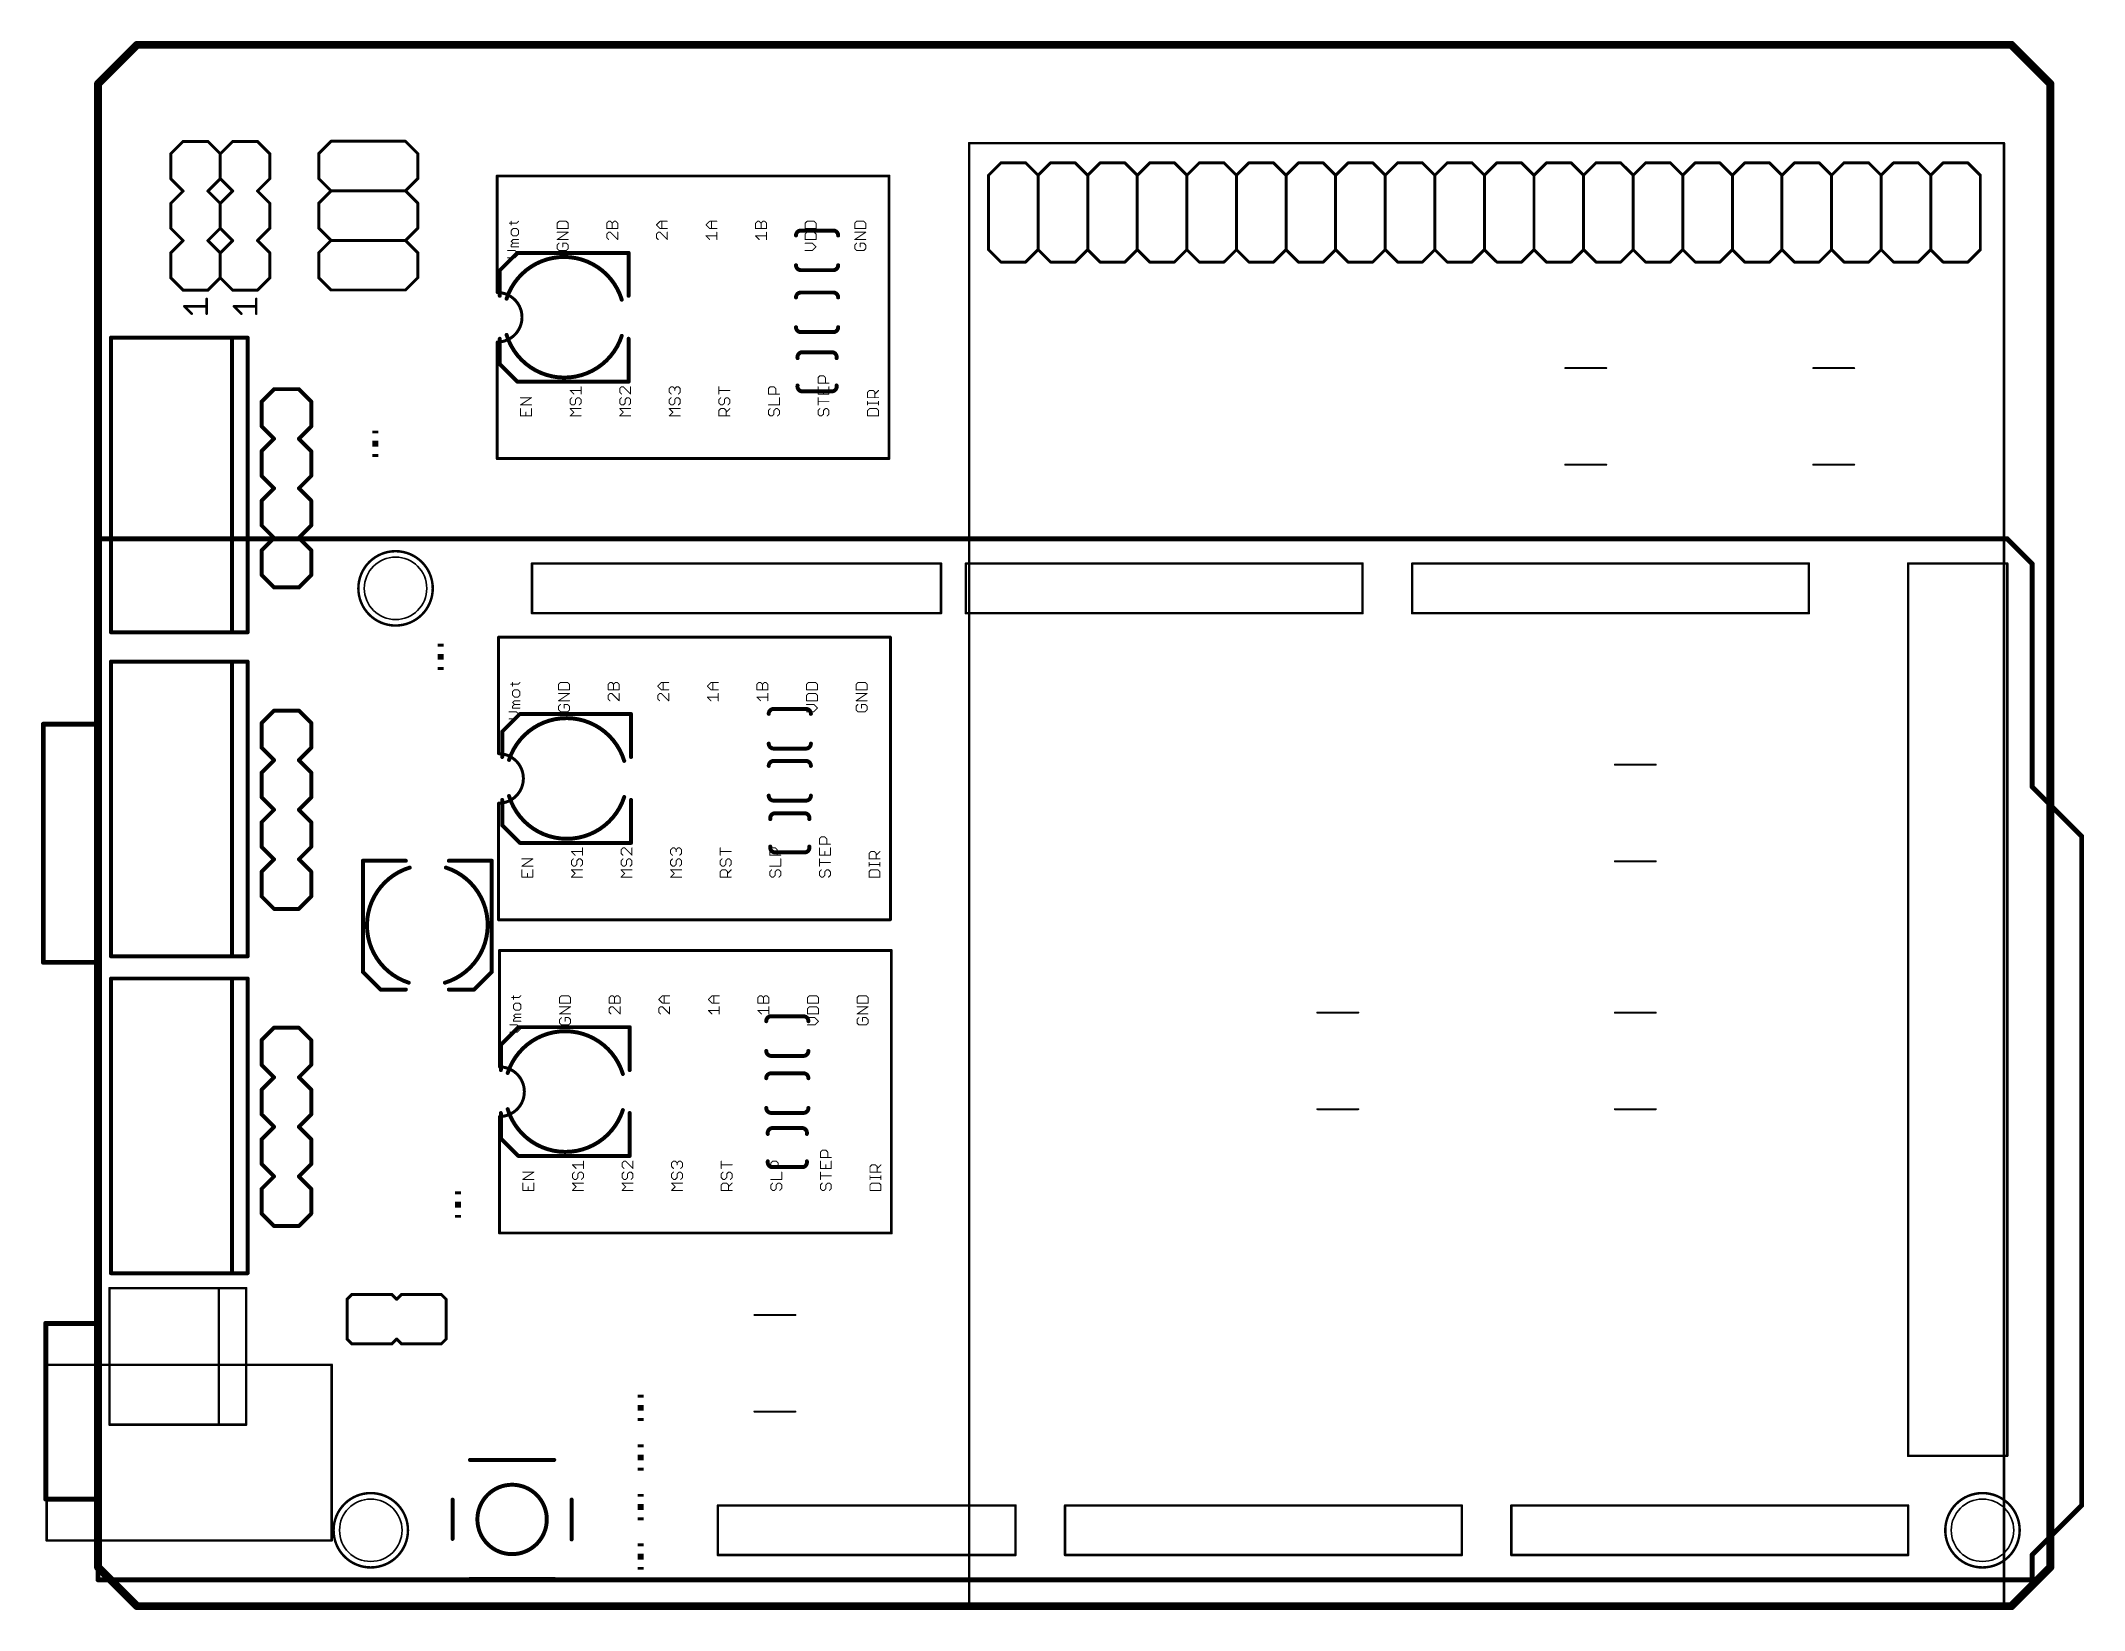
# Model space of a CAD drawing. Extents: x -3 to 102, y 0 to 80.
import ezdxf

# ---------------------------------------------------------------- set-up
doc = ezdxf.new("R2010")
doc.units = 0
for name, color, linetype in [('20', 7, 'CONTINUOUS'), ('21', 253, 'CONTINUOUS'), ('22', 253, 'CONTINUOUS')]:
    doc.layers.add(name, color=color, linetype=linetype)

# ---------------------------------------------------------------- blocks, each defined once
blk = doc.blocks.new('RECT')
blk.add_solid([(-0.5, -0.5), (0.5, -0.5), (-0.5, 0.5), (0.5, 0.5)])

msp = doc.modelspace()

# ---------------------------------------------------------------- linework, layer by layer
at = {"layer": '20', "const_width": 0.4064}
for points in [[(0, 78), (2, 80)], [(2, 80), (98, 80)], [(98, 80), (100, 78)], [(0, 78), (0, 2)], [(100, 2), (100, 78)], [(0, 2), (2, 0)], [(98, 0), (100, 2)], [(2, 0), (98, 0)]]:
    msp.add_lwpolyline(points, dxfattribs=at)
at = {"layer": '20', "const_width": 0.2032}
for points in [[(2, 80.1016, 1), (2, 79.8984)], [(2.0718, 79.9282, 1), (1.9282, 80.0718)], [(98.0718, 80.0718, 1), (97.9282, 79.9282)], [(98, 79.8984, 1), (98, 80.1016)], [(0.1016, 78, 1), (-0.1016, 78)], [(-0.0718, 78.0718, 1), (0.0718, 77.9282)], [(100.1016, 78, 1), (99.8984, 78)], [(99.9282, 77.9282, 1), (100.0718, 78.0718)], [(-0.1016, 2, 1), (0.1016, 2)], [(0.0718, 2.0718, 1), (-0.0718, 1.9282)], [(99.8984, 2, 1), (100.1016, 2)], [(100.0718, 1.9282, 1), (99.9282, 2.0718)], [(2, 0.1016, 1), (2, -0.1016)], [(1.9282, -0.0718, 1), (2.0718, 0.0718)], [(97.9282, 0.0718, 1), (98.0718, -0.0718)], [(98, -0.1016, 1), (98, 0.1016)]]:
    msp.add_lwpolyline(points, format="xyb", dxfattribs=at)
at = {"layer": '20'}
for centre in [(15.24, 52.15), (13.97, 3.89), (96.52, 3.89)]:
    msp.add_circle(centre, 1.6, dxfattribs=at)
at = {"layer": '21'}
for points, const_width in [([(3.7232, 74.4139), (4.3582, 75.0489)], 0.1524), ([(3.7232, 73.1439), (3.7232, 74.4139)], 0.1524), ([(4.3582, 75.0489), (5.6282, 75.0489)], 0.1524), ([(5.6282, 75.0489), (6.2632, 74.4139)], 0.1524), ([(6.2632, 74.4139), (6.2632, 73.1439)], 0.1524), ([(6.2633, 74.414), (6.8983, 75.049)], 0.1524), ([(6.2633, 73.144), (6.2633, 74.414)], 0.1524), ([(6.8983, 75.049), (8.1683, 75.049)], 0.1524), ([(8.1683, 75.049), (8.8033, 74.414)], 0.1524), ([(8.8033, 74.414), (8.8033, 73.144)], 0.1524), ([(11.938, 75.057), (11.303, 74.422)], 0.1524), ([(11.303, 74.422), (11.303, 73.152)], 0.1524), ([(11.938, 75.057), (15.748, 75.057)], 0.1524), ([(15.748, 75.057), (16.383, 74.422)], 0.1524), ([(16.383, 74.422), (16.383, 73.152)], 0.1524), ([(44.62, 74.96), (97.62, 74.96)], 0.127), ([(44.62, 74.96), (44.62, -0.04)], 0.127), ([(97.62, -0.04), (97.62, 74.96)], 0.127), ([(20.447, 73.279), (20.447, 67.31)], 0.1524), ([(20.447, 73.279), (40.513, 73.279)], 0.1524), ([(40.513, 58.801), (40.513, 73.279)], 0.1524), ([(45.61, 73.315), (46.245, 73.95)], 0.1524), ([(45.61, 69.505), (45.61, 73.315)], 0.1524), ([(46.245, 73.95), (47.515, 73.95)], 0.1524), ([(48.15, 73.315), (47.515, 73.95)], 0.1524), ([(48.15, 73.315), (48.785, 73.95)], 0.1524), ([(48.15, 69.505), (48.15, 73.315)], 0.1524), ([(48.785, 73.95), (50.055, 73.95)], 0.1524), ([(50.69, 73.315), (50.055, 73.95)], 0.1524), ([(50.69, 73.315), (51.325, 73.95)], 0.1524), ([(50.69, 69.505), (50.69, 73.315)], 0.1524), ([(51.325, 73.95), (52.595, 73.95)], 0.1524), ([(53.23, 73.315), (52.595, 73.95)], 0.1524), ([(53.23, 73.315), (53.865, 73.95)], 0.1524), ([(53.23, 69.505), (53.23, 73.315)], 0.1524), ([(53.865, 73.95), (55.135, 73.95)], 0.1524), ([(55.77, 73.315), (55.135, 73.95)], 0.1524), ([(55.77, 73.315), (56.405, 73.95)], 0.1524), ([(55.77, 69.505), (55.77, 73.315)], 0.1524), ([(57.675, 73.95), (56.405, 73.95)], 0.1524), ([(57.675, 73.95), (58.31, 73.315)], 0.1524), ([(58.31, 73.315), (58.945, 73.95)], 0.1524), ([(58.31, 69.505), (58.31, 73.315)], 0.1524), ([(60.215, 73.95), (58.945, 73.95)], 0.1524), ([(60.215, 73.95), (60.85, 73.315)], 0.1524), ([(60.85, 73.315), (61.485, 73.95)], 0.1524), ([(60.85, 69.505), (60.85, 73.315)], 0.1524), ([(61.485, 73.95), (62.755, 73.95)], 0.1524), ([(63.39, 73.315), (62.755, 73.95)], 0.1524), ([(63.39, 73.315), (64.025, 73.95)], 0.1524), ([(63.39, 69.505), (63.39, 73.315)], 0.1524), ([(64.025, 73.95), (65.295, 73.95)], 0.1524), ([(65.93, 73.315), (65.295, 73.95)], 0.1524), ([(65.93, 73.315), (66.565, 73.95)], 0.1524), ([(65.93, 69.505), (65.93, 73.315)], 0.1524), ([(66.565, 73.95), (67.835, 73.95)], 0.1524), ([(68.47, 73.315), (67.835, 73.95)], 0.1524), ([(68.47, 73.315), (69.105, 73.95)], 0.1524), ([(68.47, 69.505), (68.47, 73.315)], 0.1524), ([(69.105, 73.95), (70.375, 73.95)], 0.1524), ([(71.01, 73.315), (70.375, 73.95)], 0.1524), ([(71.01, 73.315), (71.645, 73.95)], 0.1524), ([(71.01, 69.505), (71.01, 73.315)], 0.1524), ([(71.645, 73.95), (72.915, 73.95)], 0.1524), ([(73.55, 73.315), (72.915, 73.95)], 0.1524), ([(73.55, 73.315), (74.185, 73.95)], 0.1524), ([(73.55, 69.505), (73.55, 73.315)], 0.1524), ([(74.185, 73.95), (75.455, 73.95)], 0.1524), ([(76.09, 73.315), (75.455, 73.95)], 0.1524), ([(76.09, 73.315), (76.725, 73.95)], 0.1524), ([(76.09, 69.505), (76.09, 73.315)], 0.1524), ([(76.725, 73.95), (77.995, 73.95)], 0.1524), ([(78.63, 73.315), (77.995, 73.95)], 0.1524), ([(78.63, 73.315), (79.265, 73.95)], 0.1524), ([(78.63, 69.505), (78.63, 73.315)], 0.1524), ([(79.265, 73.95), (80.535, 73.95)], 0.1524), ([(81.17, 73.315), (80.535, 73.95)], 0.1524), ([(81.805, 73.95), (81.17, 73.315)], 0.1524), ([(81.17, 69.505), (81.17, 73.315)], 0.1524), ([(83.075, 73.95), (81.805, 73.95)], 0.1524), ([(83.71, 73.315), (83.075, 73.95)], 0.1524), ([(84.345, 73.95), (83.71, 73.315)], 0.1524), ([(83.71, 69.505), (83.71, 73.315)], 0.1524), ([(85.615, 73.95), (84.345, 73.95)], 0.1524), ([(86.25, 73.315), (85.615, 73.95)], 0.1524), ([(86.885, 73.95), (86.25, 73.315)], 0.1524), ([(86.25, 69.505), (86.25, 73.315)], 0.1524), ([(88.155, 73.95), (86.885, 73.95)], 0.1524), ([(88.79, 73.315), (88.155, 73.95)], 0.1524), ([(89.425, 73.95), (88.79, 73.315)], 0.1524), ([(88.79, 69.505), (88.79, 73.315)], 0.1524), ([(90.695, 73.95), (89.425, 73.95)], 0.1524), ([(91.33, 73.315), (90.695, 73.95)], 0.1524), ([(91.965, 73.95), (91.33, 73.315)], 0.1524), ([(91.33, 69.505), (91.33, 73.315)], 0.1524), ([(93.235, 73.95), (91.965, 73.95)], 0.1524), ([(93.87, 73.315), (93.235, 73.95)], 0.1524), ([(94.505, 73.95), (93.87, 73.315)], 0.1524), ([(93.87, 69.505), (93.87, 73.315)], 0.1524), ([(95.775, 73.95), (94.505, 73.95)], 0.1524), ([(96.41, 73.315), (95.775, 73.95)], 0.1524), ([(96.41, 73.315), (96.41, 69.505)], 0.1524), ([(4.3582, 72.5089), (3.7232, 73.1439)], 0.1524), ([(3.7232, 71.8739), (4.3582, 72.5089)], 0.1524), ([(6.2632, 73.1439), (5.6282, 72.5089)], 0.1524), ([(5.6282, 72.5089), (6.2632, 71.8739)], 0.1524), ([(6.8983, 72.509), (6.2633, 73.144)], 0.1524), ([(6.2633, 71.874), (6.8983, 72.509)], 0.1524), ([(8.8033, 73.144), (8.1683, 72.509)], 0.1524), ([(8.1683, 72.509), (8.8033, 71.874)], 0.1524), ([(11.303, 73.152), (11.938, 72.517)], 0.1524), ([(11.938, 72.517), (11.303, 71.882)], 0.1524), ([(15.748, 72.517), (11.938, 72.517)], 0.1524), ([(16.383, 73.152), (15.748, 72.517)], 0.1524), ([(15.748, 72.517), (16.383, 71.882)], 0.1524), ([(3.7232, 70.6039), (3.7232, 71.8739)], 0.1524), ([(6.2632, 71.8739), (6.2632, 70.6039)], 0.1524), ([(6.2633, 70.604), (6.2633, 71.874)], 0.1524), ([(8.8033, 71.874), (8.8033, 70.604)], 0.1524), ([(11.303, 71.882), (11.303, 70.612)], 0.1524), ([(16.383, 71.882), (16.383, 70.612)], 0.1524), ([(4.3582, 69.9689), (3.7232, 70.6039)], 0.1524), ([(6.2632, 70.6039), (5.6282, 69.9689)], 0.1524), ([(6.8983, 69.969), (6.2633, 70.604)], 0.1524), ([(8.8033, 70.604), (8.1683, 69.969)], 0.1524), ([(11.303, 70.612), (11.938, 69.977)], 0.1524), ([(16.383, 70.612), (15.748, 69.977)], 0.1524), ([(21.0731, 70.8644), (21.446, 70.8644)], 0.0508), ([(21.1664, 70.7712), (21.1664, 70.9576)], 0.0508), ([(21.2596, 70.5827), (21.1664, 70.4895)], 0.0508), ([(21.1664, 70.4895), (21.1664, 70.3031)], 0.0508), ([(21.1664, 70.3031), (21.2596, 70.2099)], 0.0508), ([(21.446, 70.5827), (21.2596, 70.5827)], 0.0508), ([(21.2596, 70.2099), (21.446, 70.2099)], 0.0508), ([(21.446, 70.8644), (21.5392, 70.9576)], 0.0508), ([(21.5392, 70.4895), (21.446, 70.5827)], 0.0508), ([(21.446, 70.2099), (21.5392, 70.3031)], 0.0508), ([(21.5392, 70.3031), (21.5392, 70.4895)], 0.0508), ([(23.6131, 70.9569), (23.5199, 70.8637)], 0.0508), ([(23.5199, 70.8637), (23.5199, 70.5841)], 0.0508), ([(23.5199, 70.5841), (24.0792, 70.5841)], 0.0508), ([(23.5199, 70.0228), (24.0792, 70.3956)], 0.0508), ([(24.0792, 70.3956), (23.5199, 70.3956)], 0.0508), ([(23.986, 70.9569), (23.6131, 70.9569)], 0.0508), ([(24.0792, 70.8637), (23.986, 70.9569)], 0.0508), ([(24.0792, 70.5841), (24.0792, 70.8637)], 0.0508), ([(26.0599, 70.8637), (26.1531, 70.9569)], 0.0508), ([(26.0599, 70.5841), (26.0599, 70.8637)], 0.0508), ([(26.6192, 70.5841), (26.0599, 70.5841)], 0.0508), ([(26.1531, 70.3956), (26.0599, 70.3024)], 0.0508), ([(26.0599, 70.3024), (26.0599, 70.116)], 0.0508), ([(26.0599, 70.116), (26.1531, 70.0228)], 0.0508), ([(26.1531, 70.9569), (26.2463, 70.9569)], 0.0508), ([(26.2463, 70.3956), (26.1531, 70.3956)], 0.0508), ([(26.2463, 70.9569), (26.3396, 70.8637)], 0.0508), ([(26.6192, 70.0228), (26.2463, 70.3956)], 0.0508), ([(26.3396, 70.8637), (26.4328, 70.9569)], 0.0508), ([(26.3396, 70.5841), (26.3396, 70.8637)], 0.0508), ([(26.4328, 70.9569), (26.526, 70.9569)], 0.0508), ([(26.526, 70.9569), (26.6192, 70.8637)], 0.0508), ([(26.6192, 70.8637), (26.6192, 70.5841)], 0.0508), ([(26.6192, 70.3956), (26.6192, 70.0228)], 0.0508), ([(28.5999, 70.7705), (28.7864, 70.9569)], 0.0508), ([(28.7864, 70.5841), (28.5999, 70.7705)], 0.0508), ([(28.6931, 70.3956), (28.5999, 70.3024)], 0.0508), ([(28.5999, 70.3024), (28.5999, 70.116)], 0.0508), ([(28.5999, 70.116), (28.6931, 70.0228)], 0.0508), ([(28.7864, 70.3956), (28.6931, 70.3956)], 0.0508), ([(28.7864, 70.9569), (29.1592, 70.9569)], 0.0508), ([(29.1592, 70.5841), (28.7864, 70.5841)], 0.0508), ([(29.1592, 70.0228), (28.7864, 70.3956)], 0.0508), ([(28.8796, 70.5841), (28.8796, 70.9569)], 0.0508), ([(29.1592, 70.3956), (29.1592, 70.0228)], 0.0508), ([(31.1399, 70.7705), (31.3264, 70.9569)], 0.0508), ([(31.3264, 70.5841), (31.1399, 70.7705)], 0.0508), ([(31.3264, 70.0228), (31.1399, 70.2092)], 0.0508), ([(31.1399, 70.2092), (31.6992, 70.2092)], 0.0508), ([(31.3264, 70.9569), (31.6992, 70.9569)], 0.0508), ([(31.6992, 70.5841), (31.3264, 70.5841)], 0.0508), ([(31.4196, 70.5841), (31.4196, 70.9569)], 0.0508), ([(31.6992, 70.0228), (31.6992, 70.3956)], 0.0508), ([(33.6799, 70.8637), (33.7731, 70.9569)], 0.0508), ([(33.6799, 70.5841), (33.6799, 70.8637)], 0.0508), ([(34.2392, 70.5841), (33.6799, 70.5841)], 0.0508), ([(33.8664, 70.0228), (33.6799, 70.2092)], 0.0508), ([(33.6799, 70.2092), (34.2392, 70.2092)], 0.0508), ([(33.7731, 70.9569), (33.8664, 70.9569)], 0.0508), ([(33.8664, 70.9569), (33.9596, 70.8637)], 0.0508), ([(33.9596, 70.8637), (34.0528, 70.9569)], 0.0508), ([(33.9596, 70.5841), (33.9596, 70.8637)], 0.0508), ([(34.0528, 70.9569), (34.146, 70.9569)], 0.0508), ([(34.146, 70.9569), (34.2392, 70.8637)], 0.0508), ([(34.2392, 70.8637), (34.2392, 70.5841)], 0.0508), ([(34.2392, 70.0228), (34.2392, 70.3956)], 0.0508), ([(36.0045, 70.485), (37.6555, 70.485)], 0.2032), ([(36.3131, 70.9569), (36.2199, 70.8637)], 0.0508), ([(36.2199, 70.8637), (36.2199, 70.5841)], 0.0508), ([(36.2199, 70.5841), (36.7792, 70.5841)], 0.0508), ([(36.3131, 70.3956), (36.2199, 70.3024)], 0.0508), ([(36.2199, 70.3024), (36.2199, 70.0228)], 0.0508), ([(36.686, 70.9569), (36.3131, 70.9569)], 0.0508), ([(36.686, 70.3956), (36.3131, 70.3956)], 0.0508), ([(36.7792, 70.8637), (36.686, 70.9569)], 0.0508), ([(36.7792, 70.3024), (36.686, 70.3956)], 0.0508), ([(36.7792, 70.5841), (36.7792, 70.8637)], 0.0508), ([(36.7792, 70.0228), (36.7792, 70.3024)], 0.0508), ([(38.8531, 70.9569), (38.7599, 70.8637)], 0.0508), ([(38.7599, 70.8637), (38.7599, 70.5841)], 0.0508), ([(38.7599, 70.5841), (39.3192, 70.5841)], 0.0508), ([(38.7599, 70.0228), (39.3192, 70.3956)], 0.0508), ([(39.3192, 70.3956), (38.7599, 70.3956)], 0.0508), ([(39.226, 70.9569), (38.8531, 70.9569)], 0.0508), ([(39.3192, 70.8637), (39.226, 70.9569)], 0.0508), ([(39.3192, 70.5841), (39.3192, 70.8637)], 0.0508), ([(3.7232, 69.3339), (4.3582, 69.9689)], 0.1524), ([(3.7232, 68.0639), (3.7232, 69.3339)], 0.1524), ([(5.6282, 69.9689), (6.2632, 69.3339)], 0.1524), ([(6.2632, 69.3339), (6.2632, 68.0639)], 0.1524), ([(6.2633, 69.334), (6.8983, 69.969)], 0.1524), ([(6.2633, 68.064), (6.2633, 69.334)], 0.1524), ([(8.1683, 69.969), (8.8033, 69.334)], 0.1524), ([(8.8033, 69.334), (8.8033, 68.064)], 0.1524), ([(11.938, 69.977), (11.303, 69.342)], 0.1524), ([(11.303, 69.342), (11.303, 68.072)], 0.1524), ([(15.748, 69.977), (11.938, 69.977)], 0.1524), ([(15.748, 69.977), (16.383, 69.342)], 0.1524), ([(16.383, 69.342), (16.383, 68.072)], 0.1524), ([(20.576, 68.44), (21.476, 69.34)], 0.2032), ([(21.3528, 69.4601), (20.9799, 69.4601)], 0.0508), ([(20.9799, 69.0873), (21.3528, 69.0873)], 0.0508), ([(21.1664, 69.9282), (21.2596, 70.0214)], 0.0508), ([(21.2596, 69.835), (21.1664, 69.9282)], 0.0508), ([(21.1664, 69.7418), (21.2596, 69.835)], 0.0508), ([(21.1664, 69.6486), (21.1664, 69.7418)], 0.0508), ([(21.5392, 69.6486), (21.1664, 69.6486)], 0.0508), ([(21.2596, 70.0214), (21.5392, 70.0214)], 0.0508), ([(21.2596, 69.835), (21.5392, 69.835)], 0.0508), ([(21.5392, 69.2737), (21.3528, 69.4601)], 0.0508), ([(21.3528, 69.0873), (21.5392, 69.2737)], 0.0508), ([(21.476, 69.34), (27.176, 69.34)], 0.2032), ([(24.0792, 70.0228), (23.5199, 70.0228)], 0.0508), ([(23.6131, 69.8343), (23.5199, 69.7411)], 0.0508), ([(23.5199, 69.7411), (23.5199, 69.5547)], 0.0508), ([(23.5199, 69.5547), (23.6131, 69.4615)], 0.0508), ([(23.6131, 69.4615), (23.986, 69.4615)], 0.0508), ([(23.986, 69.8343), (23.7996, 69.8343)], 0.0508), ([(23.7996, 69.8343), (23.7996, 69.6479)], 0.0508), ([(24.0792, 69.7411), (23.986, 69.8343)], 0.0508), ([(23.986, 69.4615), (24.0792, 69.5547)], 0.0508), ([(24.0792, 69.5547), (24.0792, 69.7411)], 0.0508), ([(27.176, 69.34), (27.176, 67.14)], 0.2032), ([(36.2199, 70.0228), (36.7792, 70.0228)], 0.0508), ([(36.5928, 69.8343), (36.2199, 69.8343)], 0.0508), ([(36.2199, 69.4615), (36.5928, 69.4615)], 0.0508), ([(36.7792, 69.6479), (36.5928, 69.8343)], 0.0508), ([(36.5928, 69.4615), (36.7792, 69.6479)], 0.0508), ([(39.3192, 70.0228), (38.7599, 70.0228)], 0.0508), ([(38.8531, 69.8343), (38.7599, 69.7411)], 0.0508), ([(38.7599, 69.7411), (38.7599, 69.5547)], 0.0508), ([(38.7599, 69.5547), (38.8531, 69.4615)], 0.0508), ([(38.8531, 69.4615), (39.226, 69.4615)], 0.0508), ([(39.226, 69.8343), (39.0396, 69.8343)], 0.0508), ([(39.0396, 69.8343), (39.0396, 69.6479)], 0.0508), ([(39.3192, 69.7411), (39.226, 69.8343)], 0.0508), ([(39.226, 69.4615), (39.3192, 69.5547)], 0.0508), ([(39.3192, 69.5547), (39.3192, 69.7411)], 0.0508), ([(46.245, 68.87), (45.61, 69.505)], 0.1524), ([(48.15, 69.505), (47.515, 68.87)], 0.1524), ([(48.785, 68.87), (48.15, 69.505)], 0.1524), ([(50.69, 69.505), (50.055, 68.87)], 0.1524), ([(51.325, 68.87), (50.69, 69.505)], 0.1524), ([(53.23, 69.505), (52.595, 68.87)], 0.1524), ([(53.865, 68.87), (53.23, 69.505)], 0.1524), ([(55.77, 69.505), (55.135, 68.87)], 0.1524), ([(56.405, 68.87), (55.77, 69.505)], 0.1524), ([(58.31, 69.505), (57.675, 68.87)], 0.1524), ([(58.945, 68.87), (58.31, 69.505)], 0.1524), ([(60.85, 69.505), (60.215, 68.87)], 0.1524), ([(61.485, 68.87), (60.85, 69.505)], 0.1524), ([(63.39, 69.505), (62.755, 68.87)], 0.1524), ([(64.025, 68.87), (63.39, 69.505)], 0.1524), ([(65.93, 69.505), (65.295, 68.87)], 0.1524), ([(65.93, 69.505), (66.565, 68.87)], 0.1524), ([(68.47, 69.505), (67.835, 68.87)], 0.1524), ([(69.105, 68.87), (68.47, 69.505)], 0.1524), ([(71.01, 69.505), (70.375, 68.87)], 0.1524), ([(71.645, 68.87), (71.01, 69.505)], 0.1524), ([(73.55, 69.505), (72.915, 68.87)], 0.1524), ([(74.185, 68.87), (73.55, 69.505)], 0.1524), ([(76.09, 69.505), (75.455, 68.87)], 0.1524), ([(76.725, 68.87), (76.09, 69.505)], 0.1524), ([(78.63, 69.505), (77.995, 68.87)], 0.1524), ([(79.265, 68.87), (78.63, 69.505)], 0.1524), ([(81.17, 69.505), (80.535, 68.87)], 0.1524), ([(81.805, 68.87), (81.17, 69.505)], 0.1524), ([(83.71, 69.505), (83.075, 68.87)], 0.1524), ([(84.345, 68.87), (83.71, 69.505)], 0.1524), ([(86.25, 69.505), (85.615, 68.87)], 0.1524), ([(86.885, 68.87), (86.25, 69.505)], 0.1524), ([(88.79, 69.505), (88.155, 68.87)], 0.1524), ([(89.425, 68.87), (88.79, 69.505)], 0.1524), ([(91.33, 69.505), (90.695, 68.87)], 0.1524), ([(91.965, 68.87), (91.33, 69.505)], 0.1524), ([(93.87, 69.505), (93.235, 68.87)], 0.1524), ([(94.505, 68.87), (93.87, 69.505)], 0.1524), ([(96.41, 69.505), (95.775, 68.87)], 0.1524), ([(3.7232, 68.0639), (4.3582, 67.4289)], 0.1524), ([(5.6282, 67.4289), (6.2632, 68.0639)], 0.1524), ([(6.2633, 68.064), (6.8983, 67.429)], 0.1524), ([(8.1683, 67.429), (8.8033, 68.064)], 0.1524), ([(11.303, 68.072), (11.938, 67.437)], 0.1524), ([(16.383, 68.072), (15.748, 67.437)], 0.1524), ([(20.576, 67.14), (20.576, 68.44)], 0.2032), ([(37.6555, 68.453), (36.0045, 68.453)], 0.2032), ([(46.245, 68.87), (47.515, 68.87)], 0.1524), ([(48.785, 68.87), (50.055, 68.87)], 0.1524), ([(51.325, 68.87), (52.595, 68.87)], 0.1524), ([(53.865, 68.87), (55.135, 68.87)], 0.1524), ([(56.405, 68.87), (57.675, 68.87)], 0.1524), ([(58.945, 68.87), (60.215, 68.87)], 0.1524), ([(61.485, 68.87), (62.755, 68.87)], 0.1524), ([(64.025, 68.87), (65.295, 68.87)], 0.1524), ([(67.835, 68.87), (66.565, 68.87)], 0.1524), ([(70.375, 68.87), (69.105, 68.87)], 0.1524), ([(72.915, 68.87), (71.645, 68.87)], 0.1524), ([(75.455, 68.87), (74.185, 68.87)], 0.1524), ([(77.995, 68.87), (76.725, 68.87)], 0.1524), ([(80.535, 68.87), (79.265, 68.87)], 0.1524), ([(83.075, 68.87), (81.805, 68.87)], 0.1524), ([(85.615, 68.87), (84.345, 68.87)], 0.1524), ([(88.155, 68.87), (86.885, 68.87)], 0.1524), ([(90.695, 68.87), (89.425, 68.87)], 0.1524), ([(93.235, 68.87), (91.965, 68.87)], 0.1524), ([(95.775, 68.87), (94.505, 68.87)], 0.1524), ([(4.3582, 67.4289), (5.6282, 67.4289)], 0.1524), ([(5.5647, 66.2224), (5.5647, 66.9851)], 0.127), ([(6.8983, 67.429), (8.1683, 67.429)], 0.1524), ([(8.1048, 66.2225), (8.1048, 66.9852)], 0.127), ([(15.748, 67.437), (11.938, 67.437)], 0.1524), ([(36.0045, 67.31), (37.6555, 67.31)], 0.2032), ([(4.8021, 66.2224), (4.4207, 66.6037)], 0.127), ([(4.4207, 66.6037), (5.5647, 66.6037)], 0.127), ([(7.3422, 66.2225), (6.9608, 66.6038)], 0.127), ([(6.9608, 66.6038), (8.1048, 66.6038)], 0.127), ([(0.664, 49.897), (0.664, 64.997)], 0.2032), ([(0.664, 64.997), (6.864, 64.997)], 0.2032), ([(6.864, 64.997), (7.664, 64.997)], 0.2032), ([(6.864, 64.997), (6.864, 49.897)], 0.2032), ([(7.664, 64.997), (7.664, 49.897)], 0.2032), ([(20.576, 63.64), (20.576, 64.94)], 0.2032), ([(27.176, 64.94), (27.176, 62.74)], 0.2032), ([(37.6555, 65.278), (36.0045, 65.278)], 0.2032), ([(20.447, 64.77), (20.447, 58.801)], 0.1524), ([(36.03, 64.246), (37.63, 64.246)], 0.2032), ([(21.476, 62.74), (20.576, 63.64)], 0.2032), ([(27.176, 62.74), (21.476, 62.74)], 0.2032), ([(36.8803, 62.949), (36.9735, 63.0422)], 0.0508), ([(36.8803, 62.6693), (36.8803, 62.949)], 0.0508), ([(36.9735, 63.0422), (37.16, 63.0422)], 0.0508), ([(37.16, 63.0422), (37.2532, 62.949)], 0.0508), ([(37.2532, 62.949), (37.2532, 62.6693)], 0.0508), ([(75.15, 63.435), (77.25, 63.435)], 0.1016), ([(87.85, 63.435), (89.95, 63.435)], 0.1016), ([(8.382, 61.722), (9.017, 62.357)], 0.2032), ([(8.382, 60.452), (8.382, 61.722)], 0.2032), ([(9.017, 62.357), (10.287, 62.357)], 0.2032), ([(10.287, 62.357), (10.922, 61.722)], 0.2032), ([(10.922, 61.722), (10.922, 60.452)], 0.2032), ([(21.6403, 61.5467), (22.1996, 61.9196)], 0.0508), ([(22.1996, 61.9196), (21.6403, 61.9196)], 0.0508), ([(24.3667, 62.108), (24.1803, 62.2944)], 0.0508), ([(24.1803, 62.2944), (24.7396, 62.2944)], 0.0508), ([(24.2735, 61.9196), (24.1803, 61.8263)], 0.0508), ([(24.1803, 61.8263), (24.1803, 61.6399)], 0.0508), ([(24.46, 61.8263), (24.5532, 61.9196)], 0.0508), ([(24.46, 61.6399), (24.46, 61.8263)], 0.0508), ([(24.5532, 61.9196), (24.6464, 61.9196)], 0.0508), ([(24.6464, 61.9196), (24.7396, 61.8263)], 0.0508), ([(24.7396, 62.108), (24.7396, 62.4809)], 0.0508), ([(24.7396, 61.8263), (24.7396, 61.6399)], 0.0508), ([(26.8135, 62.4809), (26.7203, 62.3877)], 0.0508), ([(26.7203, 62.3877), (26.7203, 62.2012)], 0.0508), ([(26.7203, 62.2012), (26.8135, 62.108)], 0.0508), ([(26.8135, 61.9196), (26.7203, 61.8263)], 0.0508), ([(26.7203, 61.8263), (26.7203, 61.6399)], 0.0508), ([(26.9068, 62.4809), (26.8135, 62.4809)], 0.0508), ([(27.2796, 62.108), (26.9068, 62.4809)], 0.0508), ([(27, 61.8263), (27.0932, 61.9196)], 0.0508), ([(27, 61.6399), (27, 61.8263)], 0.0508), ([(27.0932, 61.9196), (27.1864, 61.9196)], 0.0508), ([(27.1864, 61.9196), (27.2796, 61.8263)], 0.0508), ([(27.2796, 62.4809), (27.2796, 62.108)], 0.0508), ([(27.2796, 61.8263), (27.2796, 61.6399)], 0.0508), ([(29.2603, 62.3877), (29.3535, 62.4809)], 0.0508), ([(29.2603, 62.2012), (29.2603, 62.3877)], 0.0508), ([(29.3535, 62.108), (29.2603, 62.2012)], 0.0508), ([(29.3535, 61.9196), (29.2603, 61.8263)], 0.0508), ([(29.2603, 61.8263), (29.2603, 61.6399)], 0.0508), ([(29.3535, 62.4809), (29.4468, 62.4809)], 0.0508), ([(29.4468, 62.4809), (29.54, 62.3877)], 0.0508), ([(29.54, 62.3877), (29.6332, 62.4809)], 0.0508), ([(29.54, 62.3877), (29.54, 62.2944)], 0.0508), ([(29.54, 61.8263), (29.6332, 61.9196)], 0.0508), ([(29.54, 61.6399), (29.54, 61.8263)], 0.0508), ([(29.6332, 62.4809), (29.7264, 62.4809)], 0.0508), ([(29.6332, 61.9196), (29.7264, 61.9196)], 0.0508), ([(29.7264, 62.4809), (29.8196, 62.3877)], 0.0508), ([(29.8196, 62.2012), (29.7264, 62.108)], 0.0508), ([(29.7264, 61.9196), (29.8196, 61.8263)], 0.0508), ([(29.8196, 62.3877), (29.8196, 62.2012)], 0.0508), ([(29.8196, 61.8263), (29.8196, 61.6399)], 0.0508), ([(31.8003, 62.108), (31.8003, 62.4809)], 0.0508), ([(32.3596, 62.2944), (31.8003, 62.2944)], 0.0508), ([(31.8935, 61.9196), (31.8003, 61.8263)], 0.0508), ([(31.8003, 61.8263), (31.8003, 61.6399)], 0.0508), ([(32.08, 61.8263), (32.1732, 61.9196)], 0.0508), ([(32.08, 61.6399), (32.08, 61.8263)], 0.0508), ([(32.1732, 61.9196), (32.2664, 61.9196)], 0.0508), ([(32.2664, 61.9196), (32.3596, 61.8263)], 0.0508), ([(32.3596, 61.8263), (32.3596, 61.6399)], 0.0508), ([(34.3403, 62.3877), (34.4335, 62.4809)], 0.0508), ([(34.3403, 62.108), (34.3403, 62.3877)], 0.0508), ([(34.8996, 62.108), (34.3403, 62.108)], 0.0508), ([(34.4335, 62.4809), (34.62, 62.4809)], 0.0508), ([(34.62, 62.4809), (34.7132, 62.3877)], 0.0508), ([(34.7132, 62.3877), (34.7132, 62.108)], 0.0508), ([(34.8996, 61.5467), (34.8996, 61.9196)], 0.0508), ([(37.63, 62.246), (36.03, 62.246)], 0.2032), ([(37.4396, 62.6693), (36.8803, 62.6693)], 0.0508), ([(36.8803, 62.4809), (36.8803, 62.108)], 0.0508), ([(36.8803, 62.108), (37.4396, 62.108)], 0.0508), ([(36.8803, 61.5467), (36.8803, 61.9196)], 0.0508), ([(37.4396, 61.7331), (36.8803, 61.7331)], 0.0508), ([(37.16, 62.108), (37.16, 62.2944)], 0.0508), ([(37.4396, 62.108), (37.4396, 62.4809)], 0.0508), ([(39.4203, 62.2006), (39.5135, 62.2938)], 0.0508), ([(39.4203, 61.9209), (39.4203, 62.2006)], 0.0508), ([(39.9796, 61.9209), (39.4203, 61.9209)], 0.0508), ([(39.4203, 61.5467), (39.4203, 61.7331)], 0.0508), ([(39.5135, 62.2938), (39.7, 62.2938)], 0.0508), ([(39.7, 62.2938), (39.7932, 62.2006)], 0.0508), ([(39.7932, 62.1073), (39.9796, 62.2938)], 0.0508), ([(39.7932, 62.2006), (39.7932, 61.9209)], 0.0508), ([(39.9796, 61.5467), (39.9796, 61.7331)], 0.0508), ([(22.1996, 61.5467), (21.6403, 61.5467)], 0.0508), ([(21.6403, 61.3583), (21.6403, 60.9854)], 0.0508), ([(21.6403, 60.9854), (22.1996, 60.9854)], 0.0508), ([(21.92, 60.9854), (21.92, 61.1718)], 0.0508), ([(22.1996, 60.9854), (22.1996, 61.3583)], 0.0508), ([(24.1803, 61.6399), (24.2735, 61.5467)], 0.0508), ([(24.3667, 61.1718), (24.1803, 61.3583)], 0.0508), ([(24.1803, 61.3583), (24.7396, 61.3583)], 0.0508), ([(24.1803, 60.9854), (24.3667, 61.1718)], 0.0508), ([(24.7396, 60.9854), (24.1803, 60.9854)], 0.0508), ([(24.2735, 61.5467), (24.3667, 61.5467)], 0.0508), ([(24.3667, 61.5467), (24.46, 61.6399)], 0.0508), ([(24.7396, 61.6399), (24.6464, 61.5467)], 0.0508), ([(26.7203, 61.6399), (26.8135, 61.5467)], 0.0508), ([(26.9068, 61.1718), (26.7203, 61.3583)], 0.0508), ([(26.7203, 61.3583), (27.2796, 61.3583)], 0.0508), ([(26.7203, 60.9854), (26.9068, 61.1718)], 0.0508), ([(27.2796, 60.9854), (26.7203, 60.9854)], 0.0508), ([(26.8135, 61.5467), (26.9068, 61.5467)], 0.0508), ([(26.9068, 61.5467), (27, 61.6399)], 0.0508), ([(27.2796, 61.6399), (27.1864, 61.5467)], 0.0508), ([(29.2603, 61.6399), (29.3535, 61.5467)], 0.0508), ([(29.4468, 61.1718), (29.2603, 61.3583)], 0.0508), ([(29.2603, 61.3583), (29.8196, 61.3583)], 0.0508), ([(29.2603, 60.9854), (29.4468, 61.1718)], 0.0508), ([(29.8196, 60.9854), (29.2603, 60.9854)], 0.0508), ([(29.3535, 61.5467), (29.4468, 61.5467)], 0.0508), ([(29.4468, 61.5467), (29.54, 61.6399)], 0.0508), ([(29.8196, 61.6399), (29.7264, 61.5467)], 0.0508), ([(31.8003, 61.6399), (31.8935, 61.5467)], 0.0508), ([(31.8003, 61.265), (31.8935, 61.3583)], 0.0508), ([(31.8003, 60.9854), (31.8003, 61.265)], 0.0508), ([(32.3596, 60.9854), (31.8003, 60.9854)], 0.0508), ([(31.8935, 61.5467), (31.9868, 61.5467)], 0.0508), ([(31.8935, 61.3583), (32.08, 61.3583)], 0.0508), ([(31.9868, 61.5467), (32.08, 61.6399)], 0.0508), ([(32.08, 61.3583), (32.1732, 61.265)], 0.0508), ([(32.1732, 61.1718), (32.3596, 61.3583)], 0.0508), ([(32.1732, 61.265), (32.1732, 60.9854)], 0.0508), ([(32.3596, 61.6399), (32.2664, 61.5467)], 0.0508), ([(34.3403, 61.5467), (34.8996, 61.5467)], 0.0508), ([(34.4335, 61.3583), (34.3403, 61.265)], 0.0508), ([(34.3403, 61.265), (34.3403, 61.0786)], 0.0508), ([(34.3403, 61.0786), (34.4335, 60.9854)], 0.0508), ([(34.4335, 60.9854), (34.5267, 60.9854)], 0.0508), ([(34.5267, 60.9854), (34.62, 61.0786)], 0.0508), ([(34.62, 61.265), (34.7132, 61.3583)], 0.0508), ([(34.62, 61.0786), (34.62, 61.265)], 0.0508), ([(34.7132, 61.3583), (34.8064, 61.3583)], 0.0508), ([(34.8064, 61.3583), (34.8996, 61.265)], 0.0508), ([(34.8996, 61.0786), (34.8064, 60.9854)], 0.0508), ([(34.8996, 61.265), (34.8996, 61.0786)], 0.0508), ([(36.9735, 61.3583), (36.8803, 61.265)], 0.0508), ([(36.8803, 61.265), (36.8803, 61.0786)], 0.0508), ([(36.8803, 61.0786), (36.9735, 60.9854)], 0.0508), ([(36.9735, 60.9854), (37.0667, 60.9854)], 0.0508), ([(37.0667, 60.9854), (37.16, 61.0786)], 0.0508), ([(37.16, 61.265), (37.2532, 61.3583)], 0.0508), ([(37.16, 61.0786), (37.16, 61.265)], 0.0508), ([(37.2532, 61.3583), (37.3464, 61.3583)], 0.0508), ([(37.3464, 61.3583), (37.4396, 61.265)], 0.0508), ([(37.4396, 61.0786), (37.3464, 60.9854)], 0.0508), ([(37.4396, 61.265), (37.4396, 61.0786)], 0.0508), ([(39.9796, 61.6399), (39.4203, 61.6399)], 0.0508), ([(39.5135, 61.3583), (39.4203, 61.265)], 0.0508), ([(39.4203, 61.265), (39.4203, 60.9854)], 0.0508), ([(39.4203, 60.9854), (39.9796, 60.9854)], 0.0508), ([(39.8864, 61.3583), (39.5135, 61.3583)], 0.0508), ([(39.9796, 61.265), (39.8864, 61.3583)], 0.0508), ([(39.9796, 60.9854), (39.9796, 61.265)], 0.0508), ([(8.382, 60.452), (9.017, 59.817)], 0.2032), ([(8.382, 59.182), (9.017, 59.817)], 0.2032), ([(10.287, 59.817), (10.922, 60.452)], 0.2032), ([(10.287, 59.817), (10.922, 59.182)], 0.2032), ([(8.382, 57.912), (8.382, 59.182)], 0.2032), ([(10.922, 59.182), (10.922, 57.912)], 0.2032), ([(20.447, 58.801), (40.513, 58.801)], 0.1524), ([(9.017, 57.277), (8.382, 57.912)], 0.2032), ([(10.922, 57.912), (10.287, 57.277)], 0.2032), ([(77.25, 58.485), (75.15, 58.485)], 0.1016), ([(89.95, 58.485), (87.85, 58.485)], 0.1016), ([(8.382, 56.642), (9.017, 57.277)], 0.2032), ([(8.382, 55.372), (8.382, 56.642)], 0.2032), ([(10.287, 57.277), (10.922, 56.642)], 0.2032), ([(10.922, 56.642), (10.922, 55.372)], 0.2032), ([(9.017, 54.737), (8.382, 55.372)], 0.2032), ([(10.922, 55.372), (10.287, 54.737)], 0.2032), ([(8.382, 54.102), (9.017, 54.737)], 0.2032), ([(10.287, 54.737), (10.922, 54.102)], 0.2032), ([(8.382, 52.832), (8.382, 54.102)], 0.2032), ([(10.922, 54.102), (10.922, 52.832)], 0.2032), ([(22.225, 50.88), (22.225, 53.42)], 0.127), ([(22.225, 53.42), (43.18, 53.42)], 0.127), ([(43.18, 53.42), (43.18, 50.88)], 0.127), ([(44.45, 50.88), (44.45, 53.42)], 0.127), ([(44.45, 53.42), (64.77, 53.42)], 0.127), ([(64.77, 53.42), (64.77, 50.88)], 0.127), ([(67.31, 53.42), (67.31, 50.88)], 0.127), ([(67.31, 53.42), (87.63, 53.42)], 0.127), ([(87.63, 53.42), (87.63, 50.88)], 0.127), ([(97.79, 53.42), (92.71, 53.42)], 0.127), ([(92.71, 53.42), (92.71, 7.7)], 0.127), ([(97.79, 7.7), (97.79, 53.42)], 0.127), ([(8.382, 52.832), (9.017, 52.197)], 0.2032), ([(10.287, 52.197), (10.922, 52.832)], 0.2032), ([(9.017, 52.197), (10.287, 52.197)], 0.2032), ([(43.18, 50.88), (22.225, 50.88)], 0.127), ([(64.77, 50.88), (44.45, 50.88)], 0.127), ([(87.63, 50.88), (67.31, 50.88)], 0.127), ([(6.864, 49.897), (0.664, 49.897)], 0.2032), ([(7.664, 49.897), (6.864, 49.897)], 0.2032), ([(20.5171, 49.649), (20.5171, 43.68)], 0.1524), ([(20.5171, 49.649), (40.5831, 49.649)], 0.1524), ([(40.5831, 35.171), (40.5831, 49.649)], 0.1524), ([(0.664, 33.3), (0.664, 48.4)], 0.2032), ([(0.664, 48.4), (6.864, 48.4)], 0.2032), ([(6.864, 48.4), (7.664, 48.4)], 0.2032), ([(6.864, 48.4), (6.864, 33.3)], 0.2032), ([(7.664, 48.4), (7.664, 33.3)], 0.2032), ([(21.1432, 47.2344), (21.5161, 47.2344)], 0.0508), ([(21.2365, 47.1412), (21.2365, 47.3276)], 0.0508), ([(21.5161, 47.2344), (21.6093, 47.3276)], 0.0508), ([(23.6832, 47.3269), (23.59, 47.2337)], 0.0508), ([(23.59, 47.2337), (23.59, 46.9541)], 0.0508), ([(24.0561, 47.3269), (23.6832, 47.3269)], 0.0508), ([(24.1493, 47.2337), (24.0561, 47.3269)], 0.0508), ([(24.1493, 46.9541), (24.1493, 47.2337)], 0.0508), ([(26.13, 47.2337), (26.2232, 47.3269)], 0.0508), ([(26.13, 46.9541), (26.13, 47.2337)], 0.0508), ([(26.2232, 47.3269), (26.3164, 47.3269)], 0.0508), ([(26.3164, 47.3269), (26.4097, 47.2337)], 0.0508), ([(26.4097, 47.2337), (26.5029, 47.3269)], 0.0508), ([(26.4097, 46.9541), (26.4097, 47.2337)], 0.0508), ([(26.5029, 47.3269), (26.5961, 47.3269)], 0.0508), ([(26.5961, 47.3269), (26.6893, 47.2337)], 0.0508), ([(26.6893, 47.2337), (26.6893, 46.9541)], 0.0508), ([(28.67, 47.1405), (28.8565, 47.3269)], 0.0508), ([(28.8565, 46.9541), (28.67, 47.1405)], 0.0508), ([(28.8565, 47.3269), (29.2293, 47.3269)], 0.0508), ([(28.9497, 46.9541), (28.9497, 47.3269)], 0.0508), ([(31.21, 47.1405), (31.3965, 47.3269)], 0.0508), ([(31.3965, 46.9541), (31.21, 47.1405)], 0.0508), ([(31.3965, 47.3269), (31.7693, 47.3269)], 0.0508), ([(31.4897, 46.9541), (31.4897, 47.3269)], 0.0508), ([(33.75, 47.2337), (33.8432, 47.3269)], 0.0508), ([(33.75, 46.9541), (33.75, 47.2337)], 0.0508), ([(33.8432, 47.3269), (33.9365, 47.3269)], 0.0508), ([(33.9365, 47.3269), (34.0297, 47.2337)], 0.0508), ([(34.0297, 47.2337), (34.1229, 47.3269)], 0.0508), ([(34.0297, 46.9541), (34.0297, 47.2337)], 0.0508), ([(34.1229, 47.3269), (34.2161, 47.3269)], 0.0508), ([(34.2161, 47.3269), (34.3093, 47.2337)], 0.0508), ([(34.3093, 47.2337), (34.3093, 46.9541)], 0.0508), ([(36.3832, 47.3269), (36.29, 47.2337)], 0.0508), ([(36.29, 47.2337), (36.29, 46.9541)], 0.0508), ([(36.7561, 47.3269), (36.3832, 47.3269)], 0.0508), ([(36.8493, 47.2337), (36.7561, 47.3269)], 0.0508), ([(36.8493, 46.9541), (36.8493, 47.2337)], 0.0508), ([(38.9232, 47.3269), (38.83, 47.2337)], 0.0508), ([(38.83, 47.2337), (38.83, 46.9541)], 0.0508), ([(39.2961, 47.3269), (38.9232, 47.3269)], 0.0508), ([(39.3893, 47.2337), (39.2961, 47.3269)], 0.0508), ([(39.3893, 46.9541), (39.3893, 47.2337)], 0.0508), ([(21.3297, 46.9527), (21.2365, 46.8595)], 0.0508), ([(21.2365, 46.8595), (21.2365, 46.6731)], 0.0508), ([(21.2365, 46.6731), (21.3297, 46.5799)], 0.0508), ([(21.2365, 46.2982), (21.3297, 46.3914)], 0.0508), ([(21.3297, 46.205), (21.2365, 46.2982)], 0.0508), ([(21.2365, 46.1118), (21.3297, 46.205)], 0.0508), ([(21.2365, 46.0186), (21.2365, 46.1118)], 0.0508), ([(21.5161, 46.9527), (21.3297, 46.9527)], 0.0508), ([(21.3297, 46.5799), (21.5161, 46.5799)], 0.0508), ([(21.3297, 46.3914), (21.6093, 46.3914)], 0.0508), ([(21.3297, 46.205), (21.6093, 46.205)], 0.0508), ([(21.6093, 46.8595), (21.5161, 46.9527)], 0.0508), ([(21.5161, 46.5799), (21.6093, 46.6731)], 0.0508), ([(21.6093, 46.6731), (21.6093, 46.8595)], 0.0508), ([(23.59, 46.9541), (24.1493, 46.9541)], 0.0508), ([(23.59, 46.3928), (24.1493, 46.7656)], 0.0508), ([(24.1493, 46.7656), (23.59, 46.7656)], 0.0508), ([(24.1493, 46.3928), (23.59, 46.3928)], 0.0508), ([(23.6832, 46.2043), (23.59, 46.1111)], 0.0508), ([(23.59, 46.1111), (23.59, 45.9247)], 0.0508), ([(24.0561, 46.2043), (23.8697, 46.2043)], 0.0508), ([(23.8697, 46.2043), (23.8697, 46.0179)], 0.0508), ([(24.1493, 46.1111), (24.0561, 46.2043)], 0.0508), ([(24.1493, 45.9247), (24.1493, 46.1111)], 0.0508), ([(26.6893, 46.9541), (26.13, 46.9541)], 0.0508), ([(26.2232, 46.7656), (26.13, 46.6724)], 0.0508), ([(26.13, 46.6724), (26.13, 46.486)], 0.0508), ([(26.13, 46.486), (26.2232, 46.3928)], 0.0508), ([(26.3164, 46.7656), (26.2232, 46.7656)], 0.0508), ([(26.6893, 46.3928), (26.3164, 46.7656)], 0.0508), ([(26.6893, 46.7656), (26.6893, 46.3928)], 0.0508), ([(28.7632, 46.7656), (28.67, 46.6724)], 0.0508), ([(28.67, 46.6724), (28.67, 46.486)], 0.0508), ([(28.67, 46.486), (28.7632, 46.3928)], 0.0508), ([(28.8565, 46.7656), (28.7632, 46.7656)], 0.0508), ([(29.2293, 46.9541), (28.8565, 46.9541)], 0.0508), ([(29.2293, 46.3928), (28.8565, 46.7656)], 0.0508), ([(29.2293, 46.7656), (29.2293, 46.3928)], 0.0508), ([(31.3965, 46.3928), (31.21, 46.5792)], 0.0508), ([(31.21, 46.5792), (31.7693, 46.5792)], 0.0508), ([(31.7693, 46.9541), (31.3965, 46.9541)], 0.0508), ([(31.7693, 46.3928), (31.7693, 46.7656)], 0.0508), ([(34.3093, 46.9541), (33.75, 46.9541)], 0.0508), ([(33.9365, 46.3928), (33.75, 46.5792)], 0.0508), ([(33.75, 46.5792), (34.3093, 46.5792)], 0.0508), ([(34.3093, 46.3928), (34.3093, 46.7656)], 0.0508), ([(34.6075, 45.974), (36.2585, 45.974)], 0.2032), ([(36.29, 46.9541), (36.8493, 46.9541)], 0.0508), ([(36.3832, 46.7656), (36.29, 46.6724)], 0.0508), ([(36.29, 46.6724), (36.29, 46.3928)], 0.0508), ([(36.29, 46.3928), (36.8493, 46.3928)], 0.0508), ([(36.6629, 46.2043), (36.29, 46.2043)], 0.0508), ([(36.7561, 46.7656), (36.3832, 46.7656)], 0.0508), ([(36.8493, 46.0179), (36.6629, 46.2043)], 0.0508), ([(36.8493, 46.6724), (36.7561, 46.7656)], 0.0508), ([(36.8493, 46.3928), (36.8493, 46.6724)], 0.0508), ([(38.83, 46.9541), (39.3893, 46.9541)], 0.0508), ([(38.83, 46.3928), (39.3893, 46.7656)], 0.0508), ([(39.3893, 46.7656), (38.83, 46.7656)], 0.0508), ([(39.3893, 46.3928), (38.83, 46.3928)], 0.0508), ([(38.9232, 46.2043), (38.83, 46.1111)], 0.0508), ([(38.83, 46.1111), (38.83, 45.9247)], 0.0508), ([(39.2961, 46.2043), (39.1097, 46.2043)], 0.0508), ([(39.1097, 46.2043), (39.1097, 46.0179)], 0.0508), ([(39.3893, 46.1111), (39.2961, 46.2043)], 0.0508), ([(39.3893, 45.9247), (39.3893, 46.1111)], 0.0508), ([(8.3822, 45.252), (9.0172, 45.887)], 0.2032), ([(8.3822, 43.982), (8.3822, 45.252)], 0.2032), ([(9.0172, 45.887), (10.2872, 45.887)], 0.2032), ([(10.2872, 45.887), (10.9222, 45.252)], 0.2032), ([(10.9222, 45.252), (10.9222, 43.982)], 0.2032), ([(20.702, 44.81), (21.602, 45.71)], 0.2032), ([(21.4229, 45.8301), (21.05, 45.8301)], 0.0508), ([(21.05, 45.4573), (21.4229, 45.4573)], 0.0508), ([(21.6093, 46.0186), (21.2365, 46.0186)], 0.0508), ([(21.6093, 45.6437), (21.4229, 45.8301)], 0.0508), ([(21.4229, 45.4573), (21.6093, 45.6437)], 0.0508), ([(21.602, 45.71), (27.302, 45.71)], 0.2032), ([(23.59, 45.9247), (23.6832, 45.8315)], 0.0508), ([(23.6832, 45.8315), (24.0561, 45.8315)], 0.0508), ([(24.0561, 45.8315), (24.1493, 45.9247)], 0.0508), ([(27.302, 45.71), (27.302, 43.51)], 0.2032), ([(36.29, 45.8315), (36.6629, 45.8315)], 0.0508), ([(36.6629, 45.8315), (36.8493, 46.0179)], 0.0508), ([(38.83, 45.9247), (38.9232, 45.8315)], 0.0508), ([(38.9232, 45.8315), (39.2961, 45.8315)], 0.0508), ([(39.2961, 45.8315), (39.3893, 45.9247)], 0.0508), ([(8.3822, 43.982), (9.0172, 43.347)], 0.2032), ([(10.2872, 43.347), (10.9222, 43.982)], 0.2032), ([(20.702, 43.51), (20.702, 44.81)], 0.2032), ([(36.2585, 43.942), (34.6075, 43.942)], 0.2032), ([(8.3822, 42.712), (9.0172, 43.347)], 0.2032), ([(10.2872, 43.347), (10.9222, 42.712)], 0.2032), ([(34.6075, 43.307), (36.2585, 43.307)], 0.2032), ([(77.69, 43.115), (79.79, 43.115)], 0.1016), ([(8.3822, 41.442), (8.3822, 42.712)], 0.2032), ([(10.9222, 42.712), (10.9222, 41.442)], 0.2032), ([(9.0172, 40.807), (8.3822, 41.442)], 0.2032), ([(8.3822, 40.172), (9.0172, 40.807)], 0.2032), ([(10.9222, 41.442), (10.2872, 40.807)], 0.2032), ([(10.2872, 40.807), (10.9222, 40.172)], 0.2032), ([(20.5171, 41.14), (20.5171, 35.171)], 0.1524), ([(20.702, 40.01), (20.702, 41.31)], 0.2032), ([(27.302, 41.31), (27.302, 39.11)], 0.2032), ([(36.2585, 41.275), (34.6075, 41.275)], 0.2032), ([(8.3822, 38.902), (8.3822, 40.172)], 0.2032), ([(10.9222, 40.172), (10.9222, 38.902)], 0.2032), ([(21.602, 39.11), (20.702, 40.01)], 0.2032), ([(34.633, 40.624), (36.233, 40.624)], 0.2032), ([(9.0172, 38.267), (8.3822, 38.902)], 0.2032), ([(10.9222, 38.902), (10.2872, 38.267)], 0.2032), ([(27.302, 39.11), (21.602, 39.11)], 0.2032), ([(24.8097, 38.478), (24.8097, 38.8509)], 0.0508), ([(26.8836, 38.8509), (26.7904, 38.7577)], 0.0508), ([(26.7904, 38.7577), (26.7904, 38.5712)], 0.0508), ([(26.9769, 38.8509), (26.8836, 38.8509)], 0.0508), ([(27.3497, 38.478), (26.9769, 38.8509)], 0.0508), ([(27.3497, 38.8509), (27.3497, 38.478)], 0.0508), ([(29.3304, 38.7577), (29.4236, 38.8509)], 0.0508), ([(29.3304, 38.5712), (29.3304, 38.7577)], 0.0508), ([(29.4236, 38.8509), (29.5169, 38.8509)], 0.0508), ([(29.5169, 38.8509), (29.6101, 38.7577)], 0.0508), ([(29.6101, 38.7577), (29.7033, 38.8509)], 0.0508), ([(29.6101, 38.7577), (29.6101, 38.6644)], 0.0508), ([(29.7033, 38.8509), (29.7965, 38.8509)], 0.0508), ([(29.7965, 38.8509), (29.8897, 38.7577)], 0.0508), ([(29.8897, 38.7577), (29.8897, 38.5712)], 0.0508), ([(31.8704, 38.478), (31.8704, 38.8509)], 0.0508), ([(34.4104, 38.7577), (34.5036, 38.8509)], 0.0508), ([(34.4104, 38.478), (34.4104, 38.7577)], 0.0508), ([(34.5036, 38.8509), (34.6901, 38.8509)], 0.0508), ([(36.233, 38.624), (34.633, 38.624)], 0.2032), ([(34.6901, 38.8509), (34.7833, 38.7577)], 0.0508), ([(34.7833, 38.7577), (34.7833, 38.478)], 0.0508), ([(36.9504, 39.319), (37.0436, 39.4122)], 0.0508), ([(36.9504, 39.0393), (36.9504, 39.319)], 0.0508), ([(37.5097, 39.0393), (36.9504, 39.0393)], 0.0508), ([(36.9504, 38.8509), (36.9504, 38.478)], 0.0508), ([(37.0436, 39.4122), (37.2301, 39.4122)], 0.0508), ([(37.2301, 39.4122), (37.3233, 39.319)], 0.0508), ([(37.3233, 39.319), (37.3233, 39.0393)], 0.0508), ([(37.5097, 38.478), (37.5097, 38.8509)], 0.0508), ([(8.3822, 37.632), (9.0172, 38.267)], 0.2032), ([(8.3822, 36.362), (8.3822, 37.632)], 0.2032), ([(10.2872, 38.267), (10.9222, 37.632)], 0.2032), ([(10.9222, 37.632), (10.9222, 36.362)], 0.2032), ([(13.5677, 32.494), (13.5677, 38.194)], 0.2032), ([(13.5677, 38.194), (15.7677, 38.194)], 0.2032), ([(17.9677, 38.194), (20.1677, 38.194)], 0.2032), ([(20.1677, 38.194), (20.1677, 32.494)], 0.2032), ([(21.7104, 37.9167), (22.2697, 38.2896)], 0.0508), ([(22.2697, 38.2896), (21.7104, 38.2896)], 0.0508), ([(22.2697, 37.9167), (21.7104, 37.9167)], 0.0508), ([(21.7104, 37.7283), (21.7104, 37.3554)], 0.0508), ([(22.2697, 37.3554), (22.2697, 37.7283)], 0.0508), ([(24.4368, 38.478), (24.2504, 38.6644)], 0.0508), ([(24.2504, 38.6644), (24.8097, 38.6644)], 0.0508), ([(24.3436, 38.2896), (24.2504, 38.1963)], 0.0508), ([(24.2504, 38.1963), (24.2504, 38.0099)], 0.0508), ([(24.2504, 38.0099), (24.3436, 37.9167)], 0.0508), ([(24.4368, 37.5418), (24.2504, 37.7283)], 0.0508), ([(24.2504, 37.7283), (24.8097, 37.7283)], 0.0508), ([(24.3436, 37.9167), (24.4368, 37.9167)], 0.0508), ([(24.4368, 37.9167), (24.5301, 38.0099)], 0.0508), ([(24.5301, 38.1963), (24.6233, 38.2896)], 0.0508), ([(24.5301, 38.0099), (24.5301, 38.1963)], 0.0508), ([(24.6233, 38.2896), (24.7165, 38.2896)], 0.0508), ([(24.7165, 38.2896), (24.8097, 38.1963)], 0.0508), ([(24.8097, 38.0099), (24.7165, 37.9167)], 0.0508), ([(24.8097, 38.1963), (24.8097, 38.0099)], 0.0508), ([(26.7904, 38.5712), (26.8836, 38.478)], 0.0508), ([(26.8836, 38.2896), (26.7904, 38.1963)], 0.0508), ([(26.7904, 38.1963), (26.7904, 38.0099)], 0.0508), ([(26.7904, 38.0099), (26.8836, 37.9167)], 0.0508), ([(26.9769, 37.5418), (26.7904, 37.7283)], 0.0508), ([(26.7904, 37.7283), (27.3497, 37.7283)], 0.0508), ([(26.8836, 37.9167), (26.9769, 37.9167)], 0.0508), ([(26.9769, 37.9167), (27.0701, 38.0099)], 0.0508), ([(27.0701, 38.1963), (27.1633, 38.2896)], 0.0508), ([(27.0701, 38.0099), (27.0701, 38.1963)], 0.0508), ([(27.1633, 38.2896), (27.2565, 38.2896)], 0.0508), ([(27.2565, 38.2896), (27.3497, 38.1963)], 0.0508), ([(27.3497, 38.0099), (27.2565, 37.9167)], 0.0508), ([(27.3497, 38.1963), (27.3497, 38.0099)], 0.0508), ([(29.4236, 38.478), (29.3304, 38.5712)], 0.0508), ([(29.4236, 38.2896), (29.3304, 38.1963)], 0.0508), ([(29.3304, 38.1963), (29.3304, 38.0099)], 0.0508), ([(29.3304, 38.0099), (29.4236, 37.9167)], 0.0508), ([(29.5169, 37.5418), (29.3304, 37.7283)], 0.0508), ([(29.3304, 37.7283), (29.8897, 37.7283)], 0.0508), ([(29.4236, 37.9167), (29.5169, 37.9167)], 0.0508), ([(29.5169, 37.9167), (29.6101, 38.0099)], 0.0508), ([(29.6101, 38.1963), (29.7033, 38.2896)], 0.0508), ([(29.6101, 38.0099), (29.6101, 38.1963)], 0.0508), ([(29.7033, 38.2896), (29.7965, 38.2896)], 0.0508), ([(29.8897, 38.5712), (29.7965, 38.478)], 0.0508), ([(29.7965, 38.2896), (29.8897, 38.1963)], 0.0508), ([(29.8897, 38.0099), (29.7965, 37.9167)], 0.0508), ([(29.8897, 38.1963), (29.8897, 38.0099)], 0.0508), ([(32.4297, 38.6644), (31.8704, 38.6644)], 0.0508), ([(31.9636, 38.2896), (31.8704, 38.1963)], 0.0508), ([(31.8704, 38.1963), (31.8704, 38.0099)], 0.0508), ([(31.8704, 38.0099), (31.9636, 37.9167)], 0.0508), ([(31.8704, 37.635), (31.9636, 37.7283)], 0.0508), ([(31.9636, 37.9167), (32.0569, 37.9167)], 0.0508), ([(31.9636, 37.7283), (32.1501, 37.7283)], 0.0508), ([(32.0569, 37.9167), (32.1501, 38.0099)], 0.0508), ([(32.1501, 38.1963), (32.2433, 38.2896)], 0.0508), ([(32.1501, 38.0099), (32.1501, 38.1963)], 0.0508), ([(32.1501, 37.7283), (32.2433, 37.635)], 0.0508), ([(32.2433, 38.2896), (32.3365, 38.2896)], 0.0508), ([(32.2433, 37.5418), (32.4297, 37.7283)], 0.0508), ([(32.3365, 38.2896), (32.4297, 38.1963)], 0.0508), ([(32.4297, 38.0099), (32.3365, 37.9167)], 0.0508), ([(32.4297, 38.1963), (32.4297, 38.0099)], 0.0508), ([(34.9697, 38.478), (34.4104, 38.478)], 0.0508), ([(34.4104, 37.9167), (34.9697, 37.9167)], 0.0508), ([(34.5036, 37.7283), (34.4104, 37.635)], 0.0508), ([(34.6901, 37.635), (34.7833, 37.7283)], 0.0508), ([(34.7833, 37.7283), (34.8765, 37.7283)], 0.0508), ([(34.8765, 37.7283), (34.9697, 37.635)], 0.0508), ([(34.9697, 37.9167), (34.9697, 38.2896)], 0.0508), ([(36.9504, 38.478), (37.5097, 38.478)], 0.0508), ([(36.9504, 37.9167), (36.9504, 38.2896)], 0.0508), ([(37.5097, 38.1031), (36.9504, 38.1031)], 0.0508), ([(37.0436, 37.7283), (36.9504, 37.635)], 0.0508), ([(37.2301, 38.478), (37.2301, 38.6644)], 0.0508), ([(37.2301, 37.635), (37.3233, 37.7283)], 0.0508), ([(37.3233, 37.7283), (37.4165, 37.7283)], 0.0508), ([(37.4165, 37.7283), (37.5097, 37.635)], 0.0508), ([(39.4904, 38.5706), (39.5836, 38.6638)], 0.0508), ([(39.4904, 38.2909), (39.4904, 38.5706)], 0.0508), ([(40.0497, 38.2909), (39.4904, 38.2909)], 0.0508), ([(39.4904, 37.9167), (39.4904, 38.1031)], 0.0508), ([(40.0497, 38.0099), (39.4904, 38.0099)], 0.0508), ([(39.5836, 37.7283), (39.4904, 37.635)], 0.0508), ([(39.5836, 38.6638), (39.7701, 38.6638)], 0.0508), ([(39.9565, 37.7283), (39.5836, 37.7283)], 0.0508), ([(39.7701, 38.6638), (39.8633, 38.5706)], 0.0508), ([(39.8633, 38.4773), (40.0497, 38.6638)], 0.0508), ([(39.8633, 38.5706), (39.8633, 38.2909)], 0.0508), ([(40.0497, 37.635), (39.9565, 37.7283)], 0.0508), ([(40.0497, 37.9167), (40.0497, 38.1031)], 0.0508), ([(79.79, 38.165), (77.69, 38.165)], 0.1016), ([(21.7104, 37.3554), (22.2697, 37.3554)], 0.0508), ([(21.9901, 37.3554), (21.9901, 37.5418)], 0.0508), ([(24.2504, 37.3554), (24.4368, 37.5418)], 0.0508), ([(24.8097, 37.3554), (24.2504, 37.3554)], 0.0508), ([(26.7904, 37.3554), (26.9769, 37.5418)], 0.0508), ([(27.3497, 37.3554), (26.7904, 37.3554)], 0.0508), ([(29.3304, 37.3554), (29.5169, 37.5418)], 0.0508), ([(29.8897, 37.3554), (29.3304, 37.3554)], 0.0508), ([(31.8704, 37.3554), (31.8704, 37.635)], 0.0508), ([(32.4297, 37.3554), (31.8704, 37.3554)], 0.0508), ([(32.2433, 37.635), (32.2433, 37.3554)], 0.0508), ([(34.4104, 37.635), (34.4104, 37.4486)], 0.0508), ([(34.4104, 37.4486), (34.5036, 37.3554)], 0.0508), ([(34.5036, 37.3554), (34.5969, 37.3554)], 0.0508), ([(34.5969, 37.3554), (34.6901, 37.4486)], 0.0508), ([(34.6901, 37.4486), (34.6901, 37.635)], 0.0508), ([(34.9697, 37.4486), (34.8765, 37.3554)], 0.0508), ([(34.9697, 37.635), (34.9697, 37.4486)], 0.0508), ([(36.9504, 37.635), (36.9504, 37.4486)], 0.0508), ([(36.9504, 37.4486), (37.0436, 37.3554)], 0.0508), ([(37.0436, 37.3554), (37.1369, 37.3554)], 0.0508), ([(37.1369, 37.3554), (37.2301, 37.4486)], 0.0508), ([(37.2301, 37.4486), (37.2301, 37.635)], 0.0508), ([(37.5097, 37.4486), (37.4165, 37.3554)], 0.0508), ([(37.5097, 37.635), (37.5097, 37.4486)], 0.0508), ([(39.4904, 37.635), (39.4904, 37.3554)], 0.0508), ([(39.4904, 37.3554), (40.0497, 37.3554)], 0.0508), ([(40.0497, 37.3554), (40.0497, 37.635)], 0.0508), ([(8.3822, 36.362), (9.0172, 35.727)], 0.2032), ([(9.0172, 35.727), (10.2872, 35.727)], 0.2032), ([(10.2872, 35.727), (10.9222, 36.362)], 0.2032), ([(20.5171, 35.171), (40.5831, 35.171)], 0.1524), ([(20.567, 33.599), (20.567, 27.63)], 0.1524), ([(20.567, 33.599), (40.633, 33.599)], 0.1524), ([(40.633, 19.121), (40.633, 33.599)], 0.1524), ([(6.864, 33.3), (0.664, 33.3)], 0.2032), ([(7.664, 33.3), (6.864, 33.3)], 0.2032), ([(14.4677, 31.594), (13.5677, 32.494)], 0.2032), ([(20.1677, 32.494), (19.2677, 31.594)], 0.2032), ([(0.664, 17.06), (0.664, 32.16)], 0.2032), ([(0.664, 32.16), (6.864, 32.16)], 0.2032), ([(6.864, 32.16), (7.664, 32.16)], 0.2032), ([(6.864, 32.16), (6.864, 17.06)], 0.2032), ([(7.664, 32.16), (7.664, 17.06)], 0.2032), ([(15.7677, 31.594), (14.4677, 31.594)], 0.2032), ([(19.2677, 31.594), (17.9677, 31.594)], 0.2032), ([(21.1931, 31.1844), (21.566, 31.1844)], 0.0508), ([(21.2864, 31.0912), (21.2864, 31.2776)], 0.0508), ([(21.3796, 30.9027), (21.2864, 30.8095)], 0.0508), ([(21.2864, 30.8095), (21.2864, 30.6231)], 0.0508), ([(21.2864, 30.6231), (21.3796, 30.5299)], 0.0508), ([(21.2864, 30.2482), (21.3796, 30.3414)], 0.0508), ([(21.566, 30.9027), (21.3796, 30.9027)], 0.0508), ([(21.3796, 30.5299), (21.566, 30.5299)], 0.0508), ([(21.3796, 30.3414), (21.6592, 30.3414)], 0.0508), ([(21.566, 31.1844), (21.6592, 31.2776)], 0.0508), ([(21.6592, 30.8095), (21.566, 30.9027)], 0.0508), ([(21.566, 30.5299), (21.6592, 30.6231)], 0.0508), ([(21.6592, 30.6231), (21.6592, 30.8095)], 0.0508), ([(23.7331, 31.2769), (23.6399, 31.1837)], 0.0508), ([(23.6399, 31.1837), (23.6399, 30.9041)], 0.0508), ([(23.6399, 30.9041), (24.1992, 30.9041)], 0.0508), ([(23.6399, 30.3428), (24.1992, 30.7156)], 0.0508), ([(24.1992, 30.7156), (23.6399, 30.7156)], 0.0508), ([(24.1992, 30.3428), (23.6399, 30.3428)], 0.0508), ([(24.106, 31.2769), (23.7331, 31.2769)], 0.0508), ([(24.1992, 31.1837), (24.106, 31.2769)], 0.0508), ([(24.1992, 30.9041), (24.1992, 31.1837)], 0.0508), ([(26.1799, 31.1837), (26.2731, 31.2769)], 0.0508), ([(26.1799, 30.9041), (26.1799, 31.1837)], 0.0508), ([(26.7392, 30.9041), (26.1799, 30.9041)], 0.0508), ([(26.2731, 30.7156), (26.1799, 30.6224)], 0.0508), ([(26.1799, 30.6224), (26.1799, 30.436)], 0.0508), ([(26.1799, 30.436), (26.2731, 30.3428)], 0.0508), ([(26.2731, 31.2769), (26.3664, 31.2769)], 0.0508), ([(26.3664, 30.7156), (26.2731, 30.7156)], 0.0508), ([(26.3664, 31.2769), (26.4596, 31.1837)], 0.0508), ([(26.7392, 30.3428), (26.3664, 30.7156)], 0.0508), ([(26.4596, 31.1837), (26.5528, 31.2769)], 0.0508), ([(26.4596, 30.9041), (26.4596, 31.1837)], 0.0508), ([(26.5528, 31.2769), (26.646, 31.2769)], 0.0508), ([(26.646, 31.2769), (26.7392, 31.1837)], 0.0508), ([(26.7392, 31.1837), (26.7392, 30.9041)], 0.0508), ([(26.7392, 30.7156), (26.7392, 30.3428)], 0.0508), ([(28.7199, 31.0905), (28.9063, 31.2769)], 0.0508), ([(28.9063, 30.9041), (28.7199, 31.0905)], 0.0508), ([(28.8131, 30.7156), (28.7199, 30.6224)], 0.0508), ([(28.7199, 30.6224), (28.7199, 30.436)], 0.0508), ([(28.7199, 30.436), (28.8131, 30.3428)], 0.0508), ([(28.9063, 30.7156), (28.8131, 30.7156)], 0.0508), ([(28.9063, 31.2769), (29.2792, 31.2769)], 0.0508), ([(29.2792, 30.9041), (28.9063, 30.9041)], 0.0508), ([(29.2792, 30.3428), (28.9063, 30.7156)], 0.0508), ([(28.9996, 30.9041), (28.9996, 31.2769)], 0.0508), ([(29.2792, 30.7156), (29.2792, 30.3428)], 0.0508), ([(31.2599, 31.0905), (31.4464, 31.2769)], 0.0508), ([(31.4464, 30.9041), (31.2599, 31.0905)], 0.0508), ([(31.4464, 30.3428), (31.2599, 30.5292)], 0.0508), ([(31.2599, 30.5292), (31.8192, 30.5292)], 0.0508), ([(31.4464, 31.2769), (31.8192, 31.2769)], 0.0508), ([(31.8192, 30.9041), (31.4464, 30.9041)], 0.0508), ([(31.5396, 30.9041), (31.5396, 31.2769)], 0.0508), ([(31.8192, 30.3428), (31.8192, 30.7156)], 0.0508), ([(33.7999, 31.1837), (33.8931, 31.2769)], 0.0508), ([(33.7999, 30.9041), (33.7999, 31.1837)], 0.0508), ([(34.3592, 30.9041), (33.7999, 30.9041)], 0.0508), ([(33.9864, 30.3428), (33.7999, 30.5292)], 0.0508), ([(33.7999, 30.5292), (34.3592, 30.5292)], 0.0508), ([(33.8931, 31.2769), (33.9864, 31.2769)], 0.0508), ([(33.9864, 31.2769), (34.0796, 31.1837)], 0.0508), ([(34.0796, 31.1837), (34.1728, 31.2769)], 0.0508), ([(34.0796, 30.9041), (34.0796, 31.1837)], 0.0508), ([(34.1728, 31.2769), (34.266, 31.2769)], 0.0508), ([(34.266, 31.2769), (34.3592, 31.1837)], 0.0508), ([(34.3592, 31.1837), (34.3592, 30.9041)], 0.0508), ([(34.3592, 30.3428), (34.3592, 30.7156)], 0.0508), ([(36.4331, 31.2769), (36.3399, 31.1837)], 0.0508), ([(36.3399, 31.1837), (36.3399, 30.9041)], 0.0508), ([(36.3399, 30.9041), (36.8992, 30.9041)], 0.0508), ([(36.4331, 30.7156), (36.3399, 30.6224)], 0.0508), ([(36.3399, 30.6224), (36.3399, 30.3428)], 0.0508), ([(36.3399, 30.3428), (36.8992, 30.3428)], 0.0508), ([(36.806, 31.2769), (36.4331, 31.2769)], 0.0508), ([(36.806, 30.7156), (36.4331, 30.7156)], 0.0508), ([(36.8992, 31.1837), (36.806, 31.2769)], 0.0508), ([(36.8992, 30.6224), (36.806, 30.7156)], 0.0508), ([(36.8992, 30.9041), (36.8992, 31.1837)], 0.0508), ([(36.8992, 30.3428), (36.8992, 30.6224)], 0.0508), ([(38.9731, 31.2769), (38.8799, 31.1837)], 0.0508), ([(38.8799, 31.1837), (38.8799, 30.9041)], 0.0508), ([(38.8799, 30.9041), (39.4392, 30.9041)], 0.0508), ([(38.8799, 30.3428), (39.4392, 30.7156)], 0.0508), ([(39.4392, 30.7156), (38.8799, 30.7156)], 0.0508), ([(39.4392, 30.3428), (38.8799, 30.3428)], 0.0508), ([(39.346, 31.2769), (38.9731, 31.2769)], 0.0508), ([(39.4392, 31.1837), (39.346, 31.2769)], 0.0508), ([(39.4392, 30.9041), (39.4392, 31.1837)], 0.0508), ([(62.45, 30.415), (64.55, 30.415)], 0.1016), ([(77.69, 30.415), (79.79, 30.415)], 0.1016), ([(8.3821, 29.004), (9.0171, 29.639)], 0.2032), ([(9.0171, 29.639), (10.2871, 29.639)], 0.2032), ([(10.2871, 29.639), (10.9221, 29.004)], 0.2032), ([(20.633, 28.768), (21.533, 29.668)], 0.2032), ([(21.4728, 29.7801), (21.0999, 29.7801)], 0.0508), ([(21.0999, 29.4073), (21.4728, 29.4073)], 0.0508), ([(21.3796, 30.155), (21.2864, 30.2482)], 0.0508), ([(21.2864, 30.0618), (21.3796, 30.155)], 0.0508), ([(21.2864, 29.9686), (21.2864, 30.0618)], 0.0508), ([(21.6592, 29.9686), (21.2864, 29.9686)], 0.0508), ([(21.3796, 30.155), (21.6592, 30.155)], 0.0508), ([(21.533, 29.668), (27.233, 29.668)], 0.2032), ([(21.6592, 29.5937), (21.4728, 29.7801)], 0.0508), ([(21.4728, 29.4073), (21.6592, 29.5937)], 0.0508), ([(23.7331, 30.1543), (23.6399, 30.0611)], 0.0508), ([(23.6399, 30.0611), (23.6399, 29.8747)], 0.0508), ([(23.6399, 29.8747), (23.7331, 29.7815)], 0.0508), ([(23.7331, 29.7815), (24.106, 29.7815)], 0.0508), ([(24.106, 30.1543), (23.9196, 30.1543)], 0.0508), ([(23.9196, 30.1543), (23.9196, 29.9679)], 0.0508), ([(24.1992, 30.0611), (24.106, 30.1543)], 0.0508), ([(24.106, 29.7815), (24.1992, 29.8747)], 0.0508), ([(24.1992, 29.8747), (24.1992, 30.0611)], 0.0508), ([(27.233, 29.668), (27.233, 27.468)], 0.2032), ([(34.4805, 30.226), (36.1315, 30.226)], 0.2032), ([(36.7128, 30.1543), (36.3399, 30.1543)], 0.0508), ([(36.3399, 29.7815), (36.7128, 29.7815)], 0.0508), ([(36.8992, 29.9679), (36.7128, 30.1543)], 0.0508), ([(36.7128, 29.7815), (36.8992, 29.9679)], 0.0508), ([(38.9731, 30.1543), (38.8799, 30.0611)], 0.0508), ([(38.8799, 30.0611), (38.8799, 29.8747)], 0.0508), ([(38.8799, 29.8747), (38.9731, 29.7815)], 0.0508), ([(38.9731, 29.7815), (39.346, 29.7815)], 0.0508), ([(39.346, 30.1543), (39.1596, 30.1543)], 0.0508), ([(39.1596, 30.1543), (39.1596, 29.9679)], 0.0508), ([(39.4392, 30.0611), (39.346, 30.1543)], 0.0508), ([(39.346, 29.7815), (39.4392, 29.8747)], 0.0508), ([(39.4392, 29.8747), (39.4392, 30.0611)], 0.0508), ([(8.3821, 27.734), (8.3821, 29.004)], 0.2032), ([(10.9221, 29.004), (10.9221, 27.734)], 0.2032), ([(20.633, 27.468), (20.633, 28.768)], 0.2032), ([(36.1315, 28.194), (34.4805, 28.194)], 0.2032), ([(8.3821, 27.734), (9.0171, 27.099)], 0.2032), ([(10.2871, 27.099), (10.9221, 27.734)], 0.2032), ([(34.4805, 27.305), (36.1315, 27.305)], 0.2032), ([(8.3821, 26.464), (9.0171, 27.099)], 0.2032), ([(8.3821, 25.194), (8.3821, 26.464)], 0.2032), ([(10.2871, 27.099), (10.9221, 26.464)], 0.2032), ([(10.9221, 26.464), (10.9221, 25.194)], 0.2032), ([(9.0171, 24.559), (8.3821, 25.194)], 0.2032), ([(10.9221, 25.194), (10.2871, 24.559)], 0.2032), ([(20.567, 25.09), (20.567, 19.121)], 0.1524), ([(20.633, 23.968), (20.633, 25.268)], 0.2032), ([(27.233, 25.268), (27.233, 23.068)], 0.2032), ([(36.1315, 25.273), (34.4805, 25.273)], 0.2032), ([(64.55, 25.465), (62.45, 25.465)], 0.1016), ([(79.79, 25.465), (77.69, 25.465)], 0.1016), ([(8.3821, 23.924), (9.0171, 24.559)], 0.2032), ([(10.2871, 24.559), (10.9221, 23.924)], 0.2032), ([(34.506, 24.495), (36.106, 24.495)], 0.2032), ([(8.3821, 22.654), (8.3821, 23.924)], 0.2032), ([(10.9221, 23.924), (10.9221, 22.654)], 0.2032), ([(21.533, 23.068), (20.633, 23.968)], 0.2032), ([(27.233, 23.068), (21.533, 23.068)], 0.2032), ([(37.0003, 23.269), (37.0935, 23.3622)], 0.0508), ([(37.0003, 22.9893), (37.0003, 23.269)], 0.0508), ([(37.0935, 23.3622), (37.28, 23.3622)], 0.0508), ([(37.28, 23.3622), (37.3732, 23.269)], 0.0508), ([(37.3732, 23.269), (37.3732, 22.9893)], 0.0508), ([(9.0171, 22.019), (8.3821, 22.654)], 0.2032), ([(8.3821, 21.384), (9.0171, 22.019)], 0.2032), ([(10.9221, 22.654), (10.2871, 22.019)], 0.2032), ([(10.2871, 22.019), (10.9221, 21.384)], 0.2032), ([(21.7603, 21.8667), (22.3196, 22.2396)], 0.0508), ([(22.3196, 22.2396), (21.7603, 22.2396)], 0.0508), ([(24.4868, 22.428), (24.3003, 22.6144)], 0.0508), ([(24.3003, 22.6144), (24.8596, 22.6144)], 0.0508), ([(24.3935, 22.2396), (24.3003, 22.1463)], 0.0508), ([(24.3003, 22.1463), (24.3003, 21.9599)], 0.0508), ([(24.3003, 21.9599), (24.3935, 21.8667)], 0.0508), ([(24.4868, 21.8667), (24.58, 21.9599)], 0.0508), ([(24.58, 22.1463), (24.6732, 22.2396)], 0.0508), ([(24.58, 21.9599), (24.58, 22.1463)], 0.0508), ([(24.6732, 22.2396), (24.7664, 22.2396)], 0.0508), ([(24.7664, 22.2396), (24.8596, 22.1463)], 0.0508), ([(24.8596, 21.9599), (24.7664, 21.8667)], 0.0508), ([(24.8596, 22.428), (24.8596, 22.8009)], 0.0508), ([(24.8596, 22.1463), (24.8596, 21.9599)], 0.0508), ([(26.9335, 22.8009), (26.8403, 22.7077)], 0.0508), ([(26.8403, 22.7077), (26.8403, 22.5212)], 0.0508), ([(26.8403, 22.5212), (26.9335, 22.428)], 0.0508), ([(26.9335, 22.2396), (26.8403, 22.1463)], 0.0508), ([(26.8403, 22.1463), (26.8403, 21.9599)], 0.0508), ([(26.8403, 21.9599), (26.9335, 21.8667)], 0.0508), ([(27.0267, 22.8009), (26.9335, 22.8009)], 0.0508), ([(27.3996, 22.428), (27.0267, 22.8009)], 0.0508), ([(27.0267, 21.8667), (27.12, 21.9599)], 0.0508), ([(27.12, 22.1463), (27.2132, 22.2396)], 0.0508), ([(27.12, 21.9599), (27.12, 22.1463)], 0.0508), ([(27.2132, 22.2396), (27.3064, 22.2396)], 0.0508), ([(27.3064, 22.2396), (27.3996, 22.1463)], 0.0508), ([(27.3996, 21.9599), (27.3064, 21.8667)], 0.0508), ([(27.3996, 22.8009), (27.3996, 22.428)], 0.0508), ([(27.3996, 22.1463), (27.3996, 21.9599)], 0.0508), ([(29.3803, 22.7077), (29.4735, 22.8009)], 0.0508), ([(29.3803, 22.5212), (29.3803, 22.7077)], 0.0508), ([(29.4735, 22.428), (29.3803, 22.5212)], 0.0508), ([(29.4735, 22.2396), (29.3803, 22.1463)], 0.0508), ([(29.3803, 22.1463), (29.3803, 21.9599)], 0.0508), ([(29.3803, 21.9599), (29.4735, 21.8667)], 0.0508), ([(29.4735, 22.8009), (29.5668, 22.8009)], 0.0508), ([(29.5668, 22.8009), (29.66, 22.7077)], 0.0508), ([(29.5668, 21.8667), (29.66, 21.9599)], 0.0508), ([(29.66, 22.7077), (29.7532, 22.8009)], 0.0508), ([(29.66, 22.7077), (29.66, 22.6144)], 0.0508), ([(29.66, 22.1463), (29.7532, 22.2396)], 0.0508), ([(29.66, 21.9599), (29.66, 22.1463)], 0.0508), ([(29.7532, 22.8009), (29.8464, 22.8009)], 0.0508), ([(29.7532, 22.2396), (29.8464, 22.2396)], 0.0508), ([(29.8464, 22.8009), (29.9396, 22.7077)], 0.0508), ([(29.9396, 22.5212), (29.8464, 22.428)], 0.0508), ([(29.8464, 22.2396), (29.9396, 22.1463)], 0.0508), ([(29.9396, 21.9599), (29.8464, 21.8667)], 0.0508), ([(29.9396, 22.7077), (29.9396, 22.5212)], 0.0508), ([(29.9396, 22.1463), (29.9396, 21.9599)], 0.0508), ([(31.9203, 22.428), (31.9203, 22.8009)], 0.0508), ([(32.4796, 22.6144), (31.9203, 22.6144)], 0.0508), ([(32.0135, 22.2396), (31.9203, 22.1463)], 0.0508), ([(31.9203, 22.1463), (31.9203, 21.9599)], 0.0508), ([(31.9203, 21.9599), (32.0135, 21.8667)], 0.0508), ([(32.1067, 21.8667), (32.2, 21.9599)], 0.0508), ([(32.2, 22.1463), (32.2932, 22.2396)], 0.0508), ([(32.2, 21.9599), (32.2, 22.1463)], 0.0508), ([(32.2932, 22.2396), (32.3864, 22.2396)], 0.0508), ([(32.3864, 22.2396), (32.4796, 22.1463)], 0.0508), ([(32.4796, 21.9599), (32.3864, 21.8667)], 0.0508), ([(32.4796, 22.1463), (32.4796, 21.9599)], 0.0508), ([(36.106, 22.495), (34.506, 22.495)], 0.2032), ([(34.4603, 22.7077), (34.5535, 22.8009)], 0.0508), ([(34.4603, 22.428), (34.4603, 22.7077)], 0.0508), ([(35.0196, 22.428), (34.4603, 22.428)], 0.0508), ([(34.5535, 22.8009), (34.74, 22.8009)], 0.0508), ([(34.74, 22.8009), (34.8332, 22.7077)], 0.0508), ([(34.8332, 22.7077), (34.8332, 22.428)], 0.0508), ([(35.0196, 21.8667), (35.0196, 22.2396)], 0.0508), ([(37.5596, 22.9893), (37.0003, 22.9893)], 0.0508), ([(37.0003, 22.8009), (37.0003, 22.428)], 0.0508), ([(37.0003, 22.428), (37.5596, 22.428)], 0.0508), ([(37.0003, 21.8667), (37.0003, 22.2396)], 0.0508), ([(37.5596, 22.0531), (37.0003, 22.0531)], 0.0508), ([(37.28, 22.428), (37.28, 22.6144)], 0.0508), ([(37.5596, 22.428), (37.5596, 22.8009)], 0.0508), ([(39.5403, 22.5206), (39.6335, 22.6138)], 0.0508), ([(39.5403, 22.2409), (39.5403, 22.5206)], 0.0508), ([(40.0996, 22.2409), (39.5403, 22.2409)], 0.0508), ([(39.5403, 21.8667), (39.5403, 22.0531)], 0.0508), ([(40.0996, 21.9599), (39.5403, 21.9599)], 0.0508), ([(39.6335, 22.6138), (39.82, 22.6138)], 0.0508), ([(39.82, 22.6138), (39.9132, 22.5206)], 0.0508), ([(39.9132, 22.4273), (40.0996, 22.6138)], 0.0508), ([(39.9132, 22.5206), (39.9132, 22.2409)], 0.0508), ([(40.0996, 21.8667), (40.0996, 22.0531)], 0.0508), ([(8.3821, 20.114), (8.3821, 21.384)], 0.2032), ([(10.9221, 21.384), (10.9221, 20.114)], 0.2032), ([(22.3196, 21.8667), (21.7603, 21.8667)], 0.0508), ([(21.7603, 21.6783), (21.7603, 21.3054)], 0.0508), ([(21.7603, 21.3054), (22.3196, 21.3054)], 0.0508), ([(22.04, 21.3054), (22.04, 21.4918)], 0.0508), ([(22.3196, 21.3054), (22.3196, 21.6783)], 0.0508), ([(24.4868, 21.4918), (24.3003, 21.6783)], 0.0508), ([(24.3003, 21.6783), (24.8596, 21.6783)], 0.0508), ([(24.3003, 21.3054), (24.4868, 21.4918)], 0.0508), ([(24.8596, 21.3054), (24.3003, 21.3054)], 0.0508), ([(24.3935, 21.8667), (24.4868, 21.8667)], 0.0508), ([(27.0267, 21.4918), (26.8403, 21.6783)], 0.0508), ([(26.8403, 21.6783), (27.3996, 21.6783)], 0.0508), ([(26.8403, 21.3054), (27.0267, 21.4918)], 0.0508), ([(27.3996, 21.3054), (26.8403, 21.3054)], 0.0508), ([(26.9335, 21.8667), (27.0267, 21.8667)], 0.0508), ([(29.5668, 21.4918), (29.3803, 21.6783)], 0.0508), ([(29.3803, 21.6783), (29.9396, 21.6783)], 0.0508), ([(29.3803, 21.3054), (29.5668, 21.4918)], 0.0508), ([(29.9396, 21.3054), (29.3803, 21.3054)], 0.0508), ([(29.4735, 21.8667), (29.5668, 21.8667)], 0.0508), ([(31.9203, 21.585), (32.0135, 21.6783)], 0.0508), ([(31.9203, 21.3054), (31.9203, 21.585)], 0.0508), ([(32.4796, 21.3054), (31.9203, 21.3054)], 0.0508), ([(32.0135, 21.8667), (32.1067, 21.8667)], 0.0508), ([(32.0135, 21.6783), (32.2, 21.6783)], 0.0508), ([(32.2, 21.6783), (32.2932, 21.585)], 0.0508), ([(32.2932, 21.4918), (32.4796, 21.6783)], 0.0508), ([(32.2932, 21.585), (32.2932, 21.3054)], 0.0508), ([(34.4603, 21.8667), (35.0196, 21.8667)], 0.0508), ([(34.5535, 21.6783), (34.4603, 21.585)], 0.0508), ([(34.4603, 21.585), (34.4603, 21.3986)], 0.0508), ([(34.4603, 21.3986), (34.5535, 21.3054)], 0.0508), ([(34.5535, 21.3054), (34.6468, 21.3054)], 0.0508), ([(34.6468, 21.3054), (34.74, 21.3986)], 0.0508), ([(34.74, 21.585), (34.8332, 21.6783)], 0.0508), ([(34.74, 21.3986), (34.74, 21.585)], 0.0508), ([(34.8332, 21.6783), (34.9264, 21.6783)], 0.0508), ([(34.9264, 21.6783), (35.0196, 21.585)], 0.0508), ([(35.0196, 21.3986), (34.9264, 21.3054)], 0.0508), ([(35.0196, 21.585), (35.0196, 21.3986)], 0.0508), ([(37.0935, 21.6783), (37.0003, 21.585)], 0.0508), ([(37.0003, 21.585), (37.0003, 21.3986)], 0.0508), ([(37.0003, 21.3986), (37.0935, 21.3054)], 0.0508), ([(37.0935, 21.3054), (37.1868, 21.3054)], 0.0508), ([(37.1868, 21.3054), (37.28, 21.3986)], 0.0508), ([(37.28, 21.585), (37.3732, 21.6783)], 0.0508), ([(37.28, 21.3986), (37.28, 21.585)], 0.0508), ([(37.3732, 21.6783), (37.4664, 21.6783)], 0.0508), ([(37.4664, 21.6783), (37.5596, 21.585)], 0.0508), ([(37.5596, 21.3986), (37.4664, 21.3054)], 0.0508), ([(37.5596, 21.585), (37.5596, 21.3986)], 0.0508), ([(39.6335, 21.6783), (39.5403, 21.585)], 0.0508), ([(39.5403, 21.585), (39.5403, 21.3054)], 0.0508), ([(39.5403, 21.3054), (40.0996, 21.3054)], 0.0508), ([(40.0064, 21.6783), (39.6335, 21.6783)], 0.0508), ([(40.0996, 21.585), (40.0064, 21.6783)], 0.0508), ([(40.0996, 21.3054), (40.0996, 21.585)], 0.0508), ([(8.3821, 20.114), (9.0171, 19.479)], 0.2032), ([(10.2871, 19.479), (10.9221, 20.114)], 0.2032), ([(9.0171, 19.479), (10.2871, 19.479)], 0.2032), ([(20.567, 19.121), (40.633, 19.121)], 0.1524), ([(6.864, 17.06), (0.664, 17.06)], 0.2032), ([(7.664, 17.06), (6.864, 17.06)], 0.2032), ([(6.186, 16.299), (0.586, 16.299)], 0.127), ([(0.586, 16.299), (0.586, 9.299)], 0.127), ([(7.586, 16.299), (6.186, 16.299)], 0.127), ([(6.186, 9.299), (6.186, 16.299)], 0.127), ([(7.586, 9.299), (7.586, 16.299)], 0.127), ([(13.008, 15.976), (12.754, 15.722)], 0.1524), ([(12.754, 15.722), (12.754, 13.69)], 0.1524), ([(13.008, 15.976), (15.04, 15.976)], 0.1524), ([(15.294, 15.722), (15.04, 15.976)], 0.1524), ([(15.294, 15.722), (15.548, 15.976)], 0.1524), ([(15.548, 15.976), (17.58, 15.976)], 0.1524), ([(17.834, 15.722), (17.58, 15.976)], 0.1524), ([(17.834, 13.69), (17.834, 15.722)], 0.1524), ([(33.621, 14.921), (35.721, 14.921)], 0.1016), ([(13.008, 13.436), (12.754, 13.69)], 0.1524), ([(15.294, 13.69), (15.04, 13.436)], 0.1524), ([(15.294, 13.69), (15.548, 13.436)], 0.1524), ([(17.834, 13.69), (17.58, 13.436)], 0.1524), ([(13.008, 13.436), (15.04, 13.436)], 0.1524), ([(15.548, 13.436), (17.58, 13.436)], 0.1524), ([(-2.63, 3.37), (-2.63, 12.37)], 0.127), ([(-2.63, 12.37), (11.97, 12.37)], 0.127), ([(11.97, 12.37), (11.97, 3.37)], 0.127), ([(35.721, 9.971), (33.621, 9.971)], 0.1016), ([(0.586, 9.299), (6.186, 9.299)], 0.127), ([(6.186, 9.299), (7.586, 9.299)], 0.127), ([(23.368, 7.493), (19.05, 7.493)], 0.2032), ([(92.71, 7.7), (97.79, 7.7)], 0.127), ([(18.161, 3.447), (18.161, 5.461)], 0.2032), ([(24.257, 3.417), (24.257, 5.461)], 0.2032), ([(31.75, 5.16), (31.75, 2.62)], 0.127), ([(46.99, 5.16), (31.75, 5.16)], 0.127), ([(46.99, 2.62), (46.99, 5.16)], 0.127), ([(49.53, 2.62), (49.53, 5.16)], 0.127), ([(49.53, 5.16), (69.85, 5.16)], 0.127), ([(69.85, 5.16), (69.85, 2.62)], 0.127), ([(72.39, 5.16), (72.39, 2.62)], 0.127), ([(72.39, 5.16), (92.71, 5.16)], 0.127), ([(92.71, 5.16), (92.71, 2.62)], 0.127), ([(11.97, 3.37), (-2.63, 3.37)], 0.127), ([(31.75, 2.62), (46.99, 2.62)], 0.127), ([(69.85, 2.62), (49.53, 2.62)], 0.127), ([(92.71, 2.62), (72.39, 2.62)], 0.127), ([(19.05, 1.397), (23.368, 1.397)], 0.2032), ([(44.62, -0.04), (97.62, -0.04)], 0.127)]:
    msp.add_lwpolyline(points, dxfattribs=dict(at, const_width=const_width))
for points, const_width in [([(3.7613, 74.4139, 1), (3.6851, 74.4139)], 0.0762), ([(3.6963, 74.4408, 1), (3.7501, 74.387)], 0.0762), ([(4.3582, 75.087, 1), (4.3582, 75.0108)], 0.0762), ([(4.3851, 75.022, 1), (4.3313, 75.0758)], 0.0762), ([(5.6551, 75.0758, 1), (5.6013, 75.022)], 0.0762), ([(5.6282, 75.0108, 1), (5.6282, 75.087)], 0.0762), ([(6.3013, 74.4139, 1), (6.2251, 74.4139)], 0.0762), ([(6.3014, 74.414, 1), (6.2252, 74.414)], 0.0762), ([(6.2364, 74.4409, 1), (6.2902, 74.3871)], 0.0762), ([(6.2363, 74.387, 1), (6.2901, 74.4408)], 0.0762), ([(6.8983, 75.0871, 1), (6.8983, 75.0109)], 0.0762), ([(6.9252, 75.0221, 1), (6.8714, 75.0759)], 0.0762), ([(8.1952, 75.0759, 1), (8.1414, 75.0221)], 0.0762), ([(8.1683, 75.0109, 1), (8.1683, 75.0871)], 0.0762), ([(8.8414, 74.414, 1), (8.7652, 74.414)], 0.0762), ([(8.7764, 74.3871, 1), (8.8302, 74.4409)], 0.0762), ([(11.3411, 74.422, 1), (11.2649, 74.422)], 0.0762), ([(11.2761, 74.4489, 1), (11.3299, 74.3951)], 0.0762), ([(11.938, 75.0951, 1), (11.938, 75.0189)], 0.0762), ([(11.9649, 75.0301, 1), (11.9111, 75.0839)], 0.0762), ([(15.7749, 75.0839, 1), (15.7211, 75.0301)], 0.0762), ([(15.748, 75.0189, 1), (15.748, 75.0951)], 0.0762), ([(16.4211, 74.422, 1), (16.3449, 74.422)], 0.0762), ([(16.3561, 74.3951, 1), (16.4099, 74.4489)], 0.0762), ([(44.62, 74.9918, 1), (44.62, 74.9283)], 0.0635), ([(44.6518, 74.96, 1), (44.5883, 74.96)], 0.0635), ([(97.6518, 74.96, 1), (97.5883, 74.96)], 0.0635), ([(97.62, 74.9283, 1), (97.62, 74.9918)], 0.0635), ([(20.4851, 73.279, 1), (20.4089, 73.279)], 0.0762), ([(20.447, 73.3171, 1), (20.447, 73.2409)], 0.0762), ([(40.5511, 73.279, 1), (40.4749, 73.279)], 0.0762), ([(40.513, 73.2409, 1), (40.513, 73.3171)], 0.0762), ([(45.6481, 73.315, 1), (45.5719, 73.315)], 0.0762), ([(45.5831, 73.3419, 1), (45.6369, 73.2881)], 0.0762), ([(46.245, 73.9881, 1), (46.245, 73.9119)], 0.0762), ([(46.2719, 73.9231, 1), (46.2181, 73.9769)], 0.0762), ([(47.5419, 73.9769, 1), (47.4881, 73.9231)], 0.0762), ([(47.515, 73.9119, 1), (47.515, 73.9881)], 0.0762), ([(48.1881, 73.315, 1), (48.1119, 73.315)], 0.0762), ([(48.1231, 73.3419, 1), (48.1769, 73.2881)], 0.0762), ([(48.1231, 73.2881, 1), (48.1769, 73.3419)], 0.0762), ([(48.785, 73.9881, 1), (48.785, 73.9119)], 0.0762), ([(48.8119, 73.9231, 1), (48.7581, 73.9769)], 0.0762), ([(50.0819, 73.9769, 1), (50.0281, 73.9231)], 0.0762), ([(50.055, 73.9119, 1), (50.055, 73.9881)], 0.0762), ([(50.7281, 73.315, 1), (50.6519, 73.315)], 0.0762), ([(50.6631, 73.3419, 1), (50.7169, 73.2881)], 0.0762), ([(50.6631, 73.2881, 1), (50.7169, 73.3419)], 0.0762), ([(51.325, 73.9881, 1), (51.325, 73.9119)], 0.0762), ([(51.3519, 73.9231, 1), (51.2981, 73.9769)], 0.0762), ([(52.6219, 73.9769, 1), (52.5681, 73.9231)], 0.0762), ([(52.595, 73.9119, 1), (52.595, 73.9881)], 0.0762), ([(53.2681, 73.315, 1), (53.1919, 73.315)], 0.0762), ([(53.2031, 73.3419, 1), (53.2569, 73.2881)], 0.0762), ([(53.2031, 73.2881, 1), (53.2569, 73.3419)], 0.0762), ([(53.865, 73.9881, 1), (53.865, 73.9119)], 0.0762), ([(53.8919, 73.9231, 1), (53.8381, 73.9769)], 0.0762), ([(55.1619, 73.9769, 1), (55.1081, 73.9231)], 0.0762), ([(55.135, 73.9119, 1), (55.135, 73.9881)], 0.0762), ([(55.8081, 73.315, 1), (55.7319, 73.315)], 0.0762), ([(55.7431, 73.3419, 1), (55.7969, 73.2881)], 0.0762), ([(55.7431, 73.2881, 1), (55.7969, 73.3419)], 0.0762), ([(56.405, 73.9881, 1), (56.405, 73.9119)], 0.0762), ([(56.4319, 73.9231, 1), (56.3781, 73.9769)], 0.0762), ([(57.7019, 73.9769, 1), (57.6481, 73.9231)], 0.0762), ([(57.675, 73.9119, 1), (57.675, 73.9881)], 0.0762), ([(58.3481, 73.315, 1), (58.2719, 73.315)], 0.0762), ([(58.2831, 73.3419, 1), (58.3369, 73.2881)], 0.0762), ([(58.2831, 73.2881, 1), (58.3369, 73.3419)], 0.0762), ([(58.945, 73.9881, 1), (58.945, 73.9119)], 0.0762), ([(58.9719, 73.9231, 1), (58.9181, 73.9769)], 0.0762), ([(60.2419, 73.9769, 1), (60.1881, 73.9231)], 0.0762), ([(60.215, 73.9119, 1), (60.215, 73.9881)], 0.0762), ([(60.8881, 73.315, 1), (60.8119, 73.315)], 0.0762), ([(60.8231, 73.3419, 1), (60.8769, 73.2881)], 0.0762), ([(60.8231, 73.2881, 1), (60.8769, 73.3419)], 0.0762), ([(61.485, 73.9881, 1), (61.485, 73.9119)], 0.0762), ([(61.5119, 73.9231, 1), (61.4581, 73.9769)], 0.0762), ([(62.7819, 73.9769, 1), (62.7281, 73.9231)], 0.0762), ([(62.755, 73.9119, 1), (62.755, 73.9881)], 0.0762), ([(63.4281, 73.315, 1), (63.3519, 73.315)], 0.0762), ([(63.3631, 73.3419, 1), (63.4169, 73.2881)], 0.0762), ([(63.3631, 73.2881, 1), (63.4169, 73.3419)], 0.0762), ([(64.025, 73.9881, 1), (64.025, 73.9119)], 0.0762), ([(64.0519, 73.9231, 1), (63.9981, 73.9769)], 0.0762), ([(65.3219, 73.9769, 1), (65.2681, 73.9231)], 0.0762), ([(65.295, 73.9119, 1), (65.295, 73.9881)], 0.0762), ([(65.9681, 73.315, 1), (65.8919, 73.315)], 0.0762), ([(65.9031, 73.3419, 1), (65.9569, 73.2881)], 0.0762), ([(65.9031, 73.2881, 1), (65.9569, 73.3419)], 0.0762), ([(66.565, 73.9881, 1), (66.565, 73.9119)], 0.0762), ([(66.5919, 73.9231, 1), (66.5381, 73.9769)], 0.0762), ([(67.8619, 73.9769, 1), (67.8081, 73.9231)], 0.0762), ([(67.835, 73.9119, 1), (67.835, 73.9881)], 0.0762), ([(68.5081, 73.315, 1), (68.4319, 73.315)], 0.0762), ([(68.4431, 73.3419, 1), (68.4969, 73.2881)], 0.0762), ([(68.4431, 73.2881, 1), (68.4969, 73.3419)], 0.0762), ([(69.105, 73.9881, 1), (69.105, 73.9119)], 0.0762), ([(69.1319, 73.9231, 1), (69.0781, 73.9769)], 0.0762), ([(70.4019, 73.9769, 1), (70.3481, 73.9231)], 0.0762), ([(70.375, 73.9119, 1), (70.375, 73.9881)], 0.0762), ([(71.0481, 73.315, 1), (70.9719, 73.315)], 0.0762), ([(70.9831, 73.3419, 1), (71.0369, 73.2881)], 0.0762), ([(70.9831, 73.2881, 1), (71.0369, 73.3419)], 0.0762), ([(71.645, 73.9881, 1), (71.645, 73.9119)], 0.0762), ([(71.6719, 73.9231, 1), (71.6181, 73.9769)], 0.0762), ([(72.9419, 73.9769, 1), (72.8881, 73.9231)], 0.0762), ([(72.915, 73.9119, 1), (72.915, 73.9881)], 0.0762), ([(73.5881, 73.315, 1), (73.5119, 73.315)], 0.0762), ([(73.5231, 73.3419, 1), (73.5769, 73.2881)], 0.0762), ([(73.5231, 73.2881, 1), (73.5769, 73.3419)], 0.0762), ([(74.185, 73.9881, 1), (74.185, 73.9119)], 0.0762), ([(74.2119, 73.9231, 1), (74.1581, 73.9769)], 0.0762), ([(75.4819, 73.9769, 1), (75.4281, 73.9231)], 0.0762), ([(75.455, 73.9119, 1), (75.455, 73.9881)], 0.0762), ([(76.1281, 73.315, 1), (76.0519, 73.315)], 0.0762), ([(76.0631, 73.3419, 1), (76.1169, 73.2881)], 0.0762), ([(76.0631, 73.2881, 1), (76.1169, 73.3419)], 0.0762), ([(76.725, 73.9881, 1), (76.725, 73.9119)], 0.0762), ([(76.7519, 73.9231, 1), (76.6981, 73.9769)], 0.0762), ([(78.0219, 73.9769, 1), (77.9681, 73.9231)], 0.0762), ([(77.995, 73.9119, 1), (77.995, 73.9881)], 0.0762), ([(78.6681, 73.315, 1), (78.5919, 73.315)], 0.0762), ([(78.6031, 73.3419, 1), (78.6569, 73.2881)], 0.0762), ([(78.6031, 73.2881, 1), (78.6569, 73.3419)], 0.0762), ([(79.265, 73.9881, 1), (79.265, 73.9119)], 0.0762), ([(79.2919, 73.9231, 1), (79.2381, 73.9769)], 0.0762), ([(80.5619, 73.9769, 1), (80.5081, 73.9231)], 0.0762), ([(80.535, 73.9119, 1), (80.535, 73.9881)], 0.0762), ([(81.2081, 73.315, 1), (81.1319, 73.315)], 0.0762), ([(81.1431, 73.3419, 1), (81.1969, 73.2881)], 0.0762), ([(81.1431, 73.2881, 1), (81.1969, 73.3419)], 0.0762), ([(81.805, 73.9881, 1), (81.805, 73.9119)], 0.0762), ([(81.8319, 73.9231, 1), (81.7781, 73.9769)], 0.0762), ([(83.1019, 73.9769, 1), (83.0481, 73.9231)], 0.0762), ([(83.075, 73.9119, 1), (83.075, 73.9881)], 0.0762), ([(83.7481, 73.315, 1), (83.6719, 73.315)], 0.0762), ([(83.6831, 73.3419, 1), (83.7369, 73.2881)], 0.0762), ([(83.6831, 73.2881, 1), (83.7369, 73.3419)], 0.0762), ([(84.345, 73.9881, 1), (84.345, 73.9119)], 0.0762), ([(84.3719, 73.9231, 1), (84.3181, 73.9769)], 0.0762), ([(85.6419, 73.9769, 1), (85.5881, 73.9231)], 0.0762), ([(85.615, 73.9119, 1), (85.615, 73.9881)], 0.0762), ([(86.2881, 73.315, 1), (86.2119, 73.315)], 0.0762), ([(86.2231, 73.3419, 1), (86.2769, 73.2881)], 0.0762), ([(86.2231, 73.2881, 1), (86.2769, 73.3419)], 0.0762), ([(86.885, 73.9881, 1), (86.885, 73.9119)], 0.0762), ([(86.9119, 73.9231, 1), (86.8581, 73.9769)], 0.0762), ([(88.1819, 73.9769, 1), (88.1281, 73.9231)], 0.0762), ([(88.155, 73.9119, 1), (88.155, 73.9881)], 0.0762), ([(88.8281, 73.315, 1), (88.7519, 73.315)], 0.0762), ([(88.7631, 73.3419, 1), (88.8169, 73.2881)], 0.0762), ([(88.7631, 73.2881, 1), (88.8169, 73.3419)], 0.0762), ([(89.425, 73.9881, 1), (89.425, 73.9119)], 0.0762), ([(89.4519, 73.9231, 1), (89.3981, 73.9769)], 0.0762), ([(90.7219, 73.9769, 1), (90.6681, 73.9231)], 0.0762), ([(90.695, 73.9119, 1), (90.695, 73.9881)], 0.0762), ([(91.3681, 73.315, 1), (91.2919, 73.315)], 0.0762), ([(91.3031, 73.3419, 1), (91.3569, 73.2881)], 0.0762), ([(91.3031, 73.2881, 1), (91.3569, 73.3419)], 0.0762), ([(91.965, 73.9881, 1), (91.965, 73.9119)], 0.0762), ([(91.9919, 73.9231, 1), (91.9381, 73.9769)], 0.0762), ([(93.2619, 73.9769, 1), (93.2081, 73.9231)], 0.0762), ([(93.235, 73.9119, 1), (93.235, 73.9881)], 0.0762), ([(93.9081, 73.315, 1), (93.8319, 73.315)], 0.0762), ([(93.8431, 73.3419, 1), (93.8969, 73.2881)], 0.0762), ([(93.8431, 73.2881, 1), (93.8969, 73.3419)], 0.0762), ([(94.505, 73.9881, 1), (94.505, 73.9119)], 0.0762), ([(94.5319, 73.9231, 1), (94.4781, 73.9769)], 0.0762), ([(95.8019, 73.9769, 1), (95.7481, 73.9231)], 0.0762), ([(95.775, 73.9119, 1), (95.775, 73.9881)], 0.0762), ([(96.4481, 73.315, 1), (96.3719, 73.315)], 0.0762), ([(96.3831, 73.2881, 1), (96.4369, 73.3419)], 0.0762), ([(3.6851, 73.1439, 1), (3.7613, 73.1439)], 0.0762), ([(3.7501, 73.1708, 1), (3.6963, 73.117)], 0.0762), ([(4.3851, 72.482, 1), (4.3313, 72.5358)], 0.0762), ([(4.3313, 72.482, 1), (4.3851, 72.5358)], 0.0762), ([(5.6551, 72.5358, 1), (5.6013, 72.482)], 0.0762), ([(5.6013, 72.5358, 1), (5.6551, 72.482)], 0.0762), ([(6.2251, 73.1439, 1), (6.3013, 73.1439)], 0.0762), ([(6.2252, 73.144, 1), (6.3014, 73.144)], 0.0762), ([(6.2902, 73.1709, 1), (6.2364, 73.1171)], 0.0762), ([(6.2901, 73.117, 1), (6.2363, 73.1708)], 0.0762), ([(6.9252, 72.4821, 1), (6.8714, 72.5359)], 0.0762), ([(6.8714, 72.4821, 1), (6.9252, 72.5359)], 0.0762), ([(8.1952, 72.5359, 1), (8.1414, 72.4821)], 0.0762), ([(8.1414, 72.5359, 1), (8.1952, 72.4821)], 0.0762), ([(8.7652, 73.144, 1), (8.8414, 73.144)], 0.0762), ([(8.8302, 73.1171, 1), (8.7764, 73.1709)], 0.0762), ([(11.2649, 73.152, 1), (11.3411, 73.152)], 0.0762), ([(11.3299, 73.1789, 1), (11.2761, 73.1251)], 0.0762), ([(11.938, 72.5551, 1), (11.938, 72.4789)], 0.0762), ([(11.9649, 72.4901, 1), (11.9111, 72.5439)], 0.0762), ([(11.9111, 72.4901, 1), (11.9649, 72.5439)], 0.0762), ([(15.7749, 72.5439, 1), (15.7211, 72.4901)], 0.0762), ([(15.7211, 72.5439, 1), (15.7749, 72.4901)], 0.0762), ([(15.748, 72.4789, 1), (15.748, 72.5551)], 0.0762), ([(16.3449, 73.152, 1), (16.4211, 73.152)], 0.0762), ([(16.4099, 73.1251, 1), (16.3561, 73.1789)], 0.0762), ([(3.7613, 71.8739, 1), (3.6851, 71.8739)], 0.0762), ([(3.6963, 71.9008, 1), (3.7501, 71.847)], 0.0762), ([(6.3013, 71.8739, 1), (6.2251, 71.8739)], 0.0762), ([(6.3014, 71.874, 1), (6.2252, 71.874)], 0.0762), ([(6.2364, 71.9009, 1), (6.2902, 71.8471)], 0.0762), ([(6.2363, 71.847, 1), (6.2901, 71.9008)], 0.0762), ([(8.8414, 71.874, 1), (8.7652, 71.874)], 0.0762), ([(8.7764, 71.8471, 1), (8.8302, 71.9009)], 0.0762), ([(11.3411, 71.882, 1), (11.2649, 71.882)], 0.0762), ([(11.2761, 71.9089, 1), (11.3299, 71.8551)], 0.0762), ([(16.4211, 71.882, 1), (16.3449, 71.882)], 0.0762), ([(16.3561, 71.8551, 1), (16.4099, 71.9089)], 0.0762), ([(3.6851, 70.6039, 1), (3.7613, 70.6039)], 0.0762), ([(3.7501, 70.6308, 1), (3.6963, 70.577)], 0.0762), ([(6.2251, 70.6039, 1), (6.3013, 70.6039)], 0.0762), ([(6.2252, 70.604, 1), (6.3014, 70.604)], 0.0762), ([(6.2902, 70.6309, 1), (6.2364, 70.5771)], 0.0762), ([(6.2901, 70.577, 1), (6.2363, 70.6308)], 0.0762), ([(8.7652, 70.604, 1), (8.8414, 70.604)], 0.0762), ([(8.8302, 70.5771, 1), (8.7764, 70.6309)], 0.0762), ([(11.2649, 70.612, 1), (11.3411, 70.612)], 0.0762), ([(11.3299, 70.6389, 1), (11.2761, 70.5851)], 0.0762), ([(16.3449, 70.612, 1), (16.4211, 70.612)], 0.0762), ([(16.4099, 70.5851, 1), (16.3561, 70.6389)], 0.0762), ([(21.0731, 70.8771, 1), (21.0731, 70.8517)], 0.0254), ([(21.1791, 70.9576, 1), (21.1537, 70.9576)], 0.0254), ([(21.1537, 70.7712, 1), (21.1791, 70.7712)], 0.0254), ([(21.1791, 70.4895, 1), (21.1537, 70.4895)], 0.0254), ([(21.1574, 70.4985, 1), (21.1753, 70.4805)], 0.0254), ([(21.1753, 70.3121, 1), (21.1574, 70.2941)], 0.0254), ([(21.1537, 70.3031, 1), (21.1791, 70.3031)], 0.0254), ([(21.2596, 70.5954, 1), (21.2596, 70.57)], 0.0254), ([(21.2596, 70.2226, 1), (21.2596, 70.1972)], 0.0254), ([(21.2685, 70.5737, 1), (21.2506, 70.5917)], 0.0254), ([(21.2506, 70.2009, 1), (21.2685, 70.2189)], 0.0254), ([(21.437, 70.8734, 1), (21.455, 70.8554)], 0.0254), ([(21.455, 70.5917, 1), (21.437, 70.5737)], 0.0254), ([(21.437, 70.2189, 1), (21.455, 70.2009)], 0.0254), ([(21.446, 70.8517, 1), (21.446, 70.8771)], 0.0254), ([(21.446, 70.57, 1), (21.446, 70.5954)], 0.0254), ([(21.446, 70.1972, 1), (21.446, 70.2226)], 0.0254), ([(21.5519, 70.4895, 1), (21.5265, 70.4895)], 0.0254), ([(21.5265, 70.3031, 1), (21.5519, 70.3031)], 0.0254), ([(21.5482, 70.9486, 1), (21.5302, 70.9666)], 0.0254), ([(21.5302, 70.4805, 1), (21.5482, 70.4985)], 0.0254), ([(21.5482, 70.2941, 1), (21.5302, 70.3121)], 0.0254), ([(23.5326, 70.8637, 1), (23.5072, 70.8637)], 0.0254), ([(23.5109, 70.8727, 1), (23.5289, 70.8547)], 0.0254), ([(23.5199, 70.5968, 1), (23.5199, 70.5714)], 0.0254), ([(23.5072, 70.5841, 1), (23.5326, 70.5841)], 0.0254), ([(23.5199, 70.4083, 1), (23.5199, 70.3829)], 0.0254), ([(23.6131, 70.9696, 1), (23.6131, 70.9442)], 0.0254), ([(23.6221, 70.948, 1), (23.6042, 70.9659)], 0.0254), ([(23.995, 70.9659, 1), (23.977, 70.948)], 0.0254), ([(23.986, 70.9442, 1), (23.986, 70.9696)], 0.0254), ([(24.0919, 70.8637, 1), (24.0665, 70.8637)], 0.0254), ([(24.0665, 70.5841, 1), (24.0919, 70.5841)], 0.0254), ([(24.0702, 70.8547, 1), (24.0882, 70.8727)], 0.0254), ([(24.0862, 70.3851, 1), (24.0722, 70.4062)], 0.0254), ([(24.0792, 70.5714, 1), (24.0792, 70.5968)], 0.0254), ([(24.0792, 70.3829, 1), (24.0792, 70.4083)], 0.0254), ([(26.0726, 70.8637, 1), (26.0472, 70.8637)], 0.0254), ([(26.0509, 70.8727, 1), (26.0689, 70.8547)], 0.0254), ([(26.0599, 70.5968, 1), (26.0599, 70.5714)], 0.0254), ([(26.0472, 70.5841, 1), (26.0726, 70.5841)], 0.0254), ([(26.0726, 70.3024, 1), (26.0472, 70.3024)], 0.0254), ([(26.0509, 70.3114, 1), (26.0689, 70.2934)], 0.0254), ([(26.0689, 70.125, 1), (26.0509, 70.107)], 0.0254), ([(26.0472, 70.116, 1), (26.0726, 70.116)], 0.0254), ([(26.1531, 70.9696, 1), (26.1531, 70.9442)], 0.0254), ([(26.1531, 70.4083, 1), (26.1531, 70.3829)], 0.0254), ([(26.1621, 70.948, 1), (26.1442, 70.9659)], 0.0254), ([(26.1621, 70.3866, 1), (26.1442, 70.4046)], 0.0254), ([(26.2553, 70.9659, 1), (26.2374, 70.948)], 0.0254), ([(26.2553, 70.4046, 1), (26.2374, 70.3866)], 0.0254), ([(26.2463, 70.9442, 1), (26.2463, 70.9696)], 0.0254), ([(26.2463, 70.3829, 1), (26.2463, 70.4083)], 0.0254), ([(26.3523, 70.8637, 1), (26.3269, 70.8637)], 0.0254), ([(26.3306, 70.8727, 1), (26.3485, 70.8547)], 0.0254), ([(26.3269, 70.5841, 1), (26.3523, 70.5841)], 0.0254), ([(26.3306, 70.8547, 1), (26.3485, 70.8727)], 0.0254), ([(26.4328, 70.9696, 1), (26.4328, 70.9442)], 0.0254), ([(26.4418, 70.948, 1), (26.4238, 70.9659)], 0.0254), ([(26.535, 70.9659, 1), (26.517, 70.948)], 0.0254), ([(26.526, 70.9442, 1), (26.526, 70.9696)], 0.0254), ([(26.6319, 70.8637, 1), (26.6065, 70.8637)], 0.0254), ([(26.6065, 70.5841, 1), (26.6319, 70.5841)], 0.0254), ([(26.6319, 70.3956, 1), (26.6065, 70.3956)], 0.0254), ([(26.6102, 70.8547, 1), (26.6282, 70.8727)], 0.0254), ([(26.6192, 70.5714, 1), (26.6192, 70.5968)], 0.0254), ([(28.6089, 70.7795, 1), (28.5909, 70.7615)], 0.0254), ([(28.5909, 70.7795, 1), (28.6089, 70.7615)], 0.0254), ([(28.6126, 70.3024, 1), (28.5872, 70.3024)], 0.0254), ([(28.5909, 70.3114, 1), (28.6089, 70.2934)], 0.0254), ([(28.6089, 70.125, 1), (28.5909, 70.107)], 0.0254), ([(28.5872, 70.116, 1), (28.6126, 70.116)], 0.0254), ([(28.6931, 70.4083, 1), (28.6931, 70.3829)], 0.0254), ([(28.7021, 70.3866, 1), (28.6842, 70.4046)], 0.0254), ([(28.7864, 70.9696, 1), (28.7864, 70.9442)], 0.0254), ([(28.7864, 70.5968, 1), (28.7864, 70.5714)], 0.0254), ([(28.7953, 70.4046, 1), (28.7774, 70.3866)], 0.0254), ([(28.7953, 70.948, 1), (28.7774, 70.9659)], 0.0254), ([(28.7774, 70.5751, 1), (28.7953, 70.5931)], 0.0254), ([(28.7864, 70.3829, 1), (28.7864, 70.4083)], 0.0254), ([(28.8923, 70.9569, 1), (28.8669, 70.9569)], 0.0254), ([(28.8669, 70.5841, 1), (28.8923, 70.5841)], 0.0254), ([(29.1719, 70.3956, 1), (29.1465, 70.3956)], 0.0254), ([(29.1592, 70.9442, 1), (29.1592, 70.9696)], 0.0254), ([(29.1592, 70.5714, 1), (29.1592, 70.5968)], 0.0254), ([(31.1489, 70.7795, 1), (31.1309, 70.7615)], 0.0254), ([(31.1309, 70.7795, 1), (31.1489, 70.7615)], 0.0254), ([(31.1489, 70.2182, 1), (31.1309, 70.2002)], 0.0254), ([(31.1399, 70.2219, 1), (31.1399, 70.1965)], 0.0254), ([(31.3264, 70.9696, 1), (31.3264, 70.9442)], 0.0254), ([(31.3264, 70.5968, 1), (31.3264, 70.5714)], 0.0254), ([(31.3353, 70.948, 1), (31.3174, 70.9659)], 0.0254), ([(31.3174, 70.5751, 1), (31.3353, 70.5931)], 0.0254), ([(31.4323, 70.9569, 1), (31.4069, 70.9569)], 0.0254), ([(31.4069, 70.5841, 1), (31.4323, 70.5841)], 0.0254), ([(31.7119, 70.3956, 1), (31.6865, 70.3956)], 0.0254), ([(31.6992, 70.9442, 1), (31.6992, 70.9696)], 0.0254), ([(31.6992, 70.5714, 1), (31.6992, 70.5968)], 0.0254), ([(31.6992, 70.1965, 1), (31.6992, 70.2219)], 0.0254), ([(33.6926, 70.8637, 1), (33.6672, 70.8637)], 0.0254), ([(33.6709, 70.8727, 1), (33.6889, 70.8547)], 0.0254), ([(33.6799, 70.5968, 1), (33.6799, 70.5714)], 0.0254), ([(33.6672, 70.5841, 1), (33.6926, 70.5841)], 0.0254), ([(33.6889, 70.2182, 1), (33.6709, 70.2002)], 0.0254), ([(33.6799, 70.2219, 1), (33.6799, 70.1965)], 0.0254), ([(33.7731, 70.9696, 1), (33.7731, 70.9442)], 0.0254), ([(33.7821, 70.948, 1), (33.7642, 70.9659)], 0.0254), ([(33.8753, 70.9659, 1), (33.8574, 70.948)], 0.0254), ([(33.8664, 70.9442, 1), (33.8664, 70.9696)], 0.0254), ([(33.9723, 70.8637, 1), (33.9469, 70.8637)], 0.0254), ([(33.9506, 70.8727, 1), (33.9685, 70.8547)], 0.0254), ([(33.9469, 70.5841, 1), (33.9723, 70.5841)], 0.0254), ([(33.9506, 70.8547, 1), (33.9685, 70.8727)], 0.0254), ([(34.0528, 70.9696, 1), (34.0528, 70.9442)], 0.0254), ([(34.0618, 70.948, 1), (34.0438, 70.9659)], 0.0254), ([(34.155, 70.9659, 1), (34.137, 70.948)], 0.0254), ([(34.146, 70.9442, 1), (34.146, 70.9696)], 0.0254), ([(34.2519, 70.8637, 1), (34.2265, 70.8637)], 0.0254), ([(34.2265, 70.5841, 1), (34.2519, 70.5841)], 0.0254), ([(34.2519, 70.3956, 1), (34.2265, 70.3956)], 0.0254), ([(34.2302, 70.8547, 1), (34.2482, 70.8727)], 0.0254), ([(34.2392, 70.5714, 1), (34.2392, 70.5968)], 0.0254), ([(34.2392, 70.1965, 1), (34.2392, 70.2219)], 0.0254), ([(36.0045, 70.485, 0.4142), (35.7505, 70.231)], 0.2032), ([(35.6997, 70.231, 1), (35.8013, 70.231)], 0.1016), ([(36.0045, 70.5358, 1), (36.0045, 70.4342)], 0.1016), ([(36.0045, 70.4342, 1), (36.0045, 70.5358)], 0.1016), ([(36.2326, 70.8637, 1), (36.2072, 70.8637)], 0.0254), ([(36.2109, 70.8727, 1), (36.2289, 70.8547)], 0.0254), ([(36.2199, 70.5968, 1), (36.2199, 70.5714)], 0.0254), ([(36.2072, 70.5841, 1), (36.2326, 70.5841)], 0.0254), ([(36.2326, 70.3024, 1), (36.2072, 70.3024)], 0.0254), ([(36.2109, 70.3114, 1), (36.2289, 70.2934)], 0.0254), ([(36.3131, 70.9696, 1), (36.3131, 70.9442)], 0.0254), ([(36.3131, 70.4083, 1), (36.3131, 70.3829)], 0.0254), ([(36.3221, 70.948, 1), (36.3042, 70.9659)], 0.0254), ([(36.3221, 70.3866, 1), (36.3042, 70.4046)], 0.0254), ([(36.695, 70.9659, 1), (36.677, 70.948)], 0.0254), ([(36.695, 70.4046, 1), (36.677, 70.3866)], 0.0254), ([(36.686, 70.9442, 1), (36.686, 70.9696)], 0.0254), ([(36.686, 70.3829, 1), (36.686, 70.4083)], 0.0254), ([(36.7919, 70.8637, 1), (36.7665, 70.8637)], 0.0254), ([(36.7665, 70.5841, 1), (36.7919, 70.5841)], 0.0254), ([(36.7919, 70.3024, 1), (36.7665, 70.3024)], 0.0254), ([(36.7702, 70.8547, 1), (36.7882, 70.8727)], 0.0254), ([(36.7702, 70.2934, 1), (36.7882, 70.3114)], 0.0254), ([(36.7792, 70.5714, 1), (36.7792, 70.5968)], 0.0254), ([(37.9095, 70.231, 0.4142), (37.6555, 70.485)], 0.2032), ([(37.6555, 70.5358, 1), (37.6555, 70.4342)], 0.1016), ([(37.6555, 70.4342, 1), (37.6555, 70.5358)], 0.1016), ([(37.8587, 70.231, 1), (37.9603, 70.231)], 0.1016), ([(38.7726, 70.8637, 1), (38.7472, 70.8637)], 0.0254), ([(38.7509, 70.8727, 1), (38.7689, 70.8547)], 0.0254), ([(38.7599, 70.5968, 1), (38.7599, 70.5714)], 0.0254), ([(38.7472, 70.5841, 1), (38.7726, 70.5841)], 0.0254), ([(38.7599, 70.4083, 1), (38.7599, 70.3829)], 0.0254), ([(38.8531, 70.9696, 1), (38.8531, 70.9442)], 0.0254), ([(38.8621, 70.948, 1), (38.8442, 70.9659)], 0.0254), ([(39.235, 70.9659, 1), (39.217, 70.948)], 0.0254), ([(39.226, 70.9442, 1), (39.226, 70.9696)], 0.0254), ([(39.3319, 70.8637, 1), (39.3065, 70.8637)], 0.0254), ([(39.3065, 70.5841, 1), (39.3319, 70.5841)], 0.0254), ([(39.3102, 70.8547, 1), (39.3282, 70.8727)], 0.0254), ([(39.3262, 70.3851, 1), (39.3122, 70.4062)], 0.0254), ([(39.3192, 70.5714, 1), (39.3192, 70.5968)], 0.0254), ([(39.3192, 70.3829, 1), (39.3192, 70.4083)], 0.0254), ([(3.7613, 69.3339, 1), (3.6851, 69.3339)], 0.0762), ([(3.6963, 69.3608, 1), (3.7501, 69.307)], 0.0762), ([(4.3851, 69.942, 1), (4.3313, 69.9958)], 0.0762), ([(4.3313, 69.942, 1), (4.3851, 69.9958)], 0.0762), ([(5.6551, 69.9958, 1), (5.6013, 69.942)], 0.0762), ([(5.6013, 69.9958, 1), (5.6551, 69.942)], 0.0762), ([(6.3013, 69.3339, 1), (6.2251, 69.3339)], 0.0762), ([(6.3014, 69.334, 1), (6.2252, 69.334)], 0.0762), ([(6.2364, 69.3609, 1), (6.2902, 69.3071)], 0.0762), ([(6.2363, 69.307, 1), (6.2901, 69.3608)], 0.0762), ([(6.9252, 69.9421, 1), (6.8714, 69.9959)], 0.0762), ([(6.8714, 69.9421, 1), (6.9252, 69.9959)], 0.0762), ([(8.1952, 69.9959, 1), (8.1414, 69.9421)], 0.0762), ([(8.1414, 69.9959, 1), (8.1952, 69.9421)], 0.0762), ([(8.8414, 69.334, 1), (8.7652, 69.334)], 0.0762), ([(8.7764, 69.3071, 1), (8.8302, 69.3609)], 0.0762), ([(11.3411, 69.342, 1), (11.2649, 69.342)], 0.0762), ([(11.2761, 69.3689, 1), (11.3299, 69.3151)], 0.0762), ([(11.938, 70.0151, 1), (11.938, 69.9389)], 0.0762), ([(11.9649, 69.9501, 1), (11.9111, 70.0039)], 0.0762), ([(11.9111, 69.9501, 1), (11.9649, 70.0039)], 0.0762), ([(15.7749, 70.0039, 1), (15.7211, 69.9501)], 0.0762), ([(15.7211, 70.0039, 1), (15.7749, 69.9501)], 0.0762), ([(15.748, 69.9389, 1), (15.748, 70.0151)], 0.0762), ([(16.4211, 69.342, 1), (16.3449, 69.342)], 0.0762), ([(16.3561, 69.3151, 1), (16.4099, 69.3689)], 0.0762), ([(26.826, 66.94, 0.7344), (20.926, 66.99)], 0.2032), ([(20.9799, 69.4728, 1), (20.9799, 69.4474)], 0.0254), ([(20.9799, 69.1, 1), (20.9799, 69.0746)], 0.0254), ([(21.1753, 69.9372, 1), (21.1574, 69.9192)], 0.0254), ([(21.1574, 69.9372, 1), (21.1753, 69.9192)], 0.0254), ([(21.1791, 69.7418, 1), (21.1537, 69.7418)], 0.0254), ([(21.1574, 69.7508, 1), (21.1753, 69.7328)], 0.0254), ([(21.1664, 69.6613, 1), (21.1664, 69.6359)], 0.0254), ([(21.1537, 69.6486, 1), (21.1791, 69.6486)], 0.0254), ([(21.2596, 70.0341, 1), (21.2596, 70.0087)], 0.0254), ([(21.2596, 69.8477, 1), (21.2596, 69.8223)], 0.0254), ([(21.2685, 70.0124, 1), (21.2506, 70.0304)], 0.0254), ([(21.2685, 69.826, 1), (21.2506, 69.844)], 0.0254), ([(21.2506, 69.826, 1), (21.2685, 69.844)], 0.0254), ([(21.3618, 69.4691, 1), (21.3438, 69.4511)], 0.0254), ([(21.3438, 69.0962, 1), (21.3618, 69.0783)], 0.0254), ([(21.3528, 69.4474, 1), (21.3528, 69.4728)], 0.0254), ([(21.3528, 69.0746, 1), (21.3528, 69.1)], 0.0254), ([(21.476, 69.3908, 1), (21.476, 69.2892)], 0.1016), ([(21.5119, 69.3041, 1), (21.4401, 69.3759)], 0.1016), ([(21.5482, 69.2647, 1), (21.5302, 69.2827)], 0.0254), ([(21.5302, 69.2647, 1), (21.5482, 69.2827)], 0.0254), ([(21.5392, 70.0087, 1), (21.5392, 70.0341)], 0.0254), ([(21.5392, 69.8223, 1), (21.5392, 69.8477)], 0.0254), ([(21.5392, 69.6359, 1), (21.5392, 69.6613)], 0.0254), ([(23.5199, 70.0355, 1), (23.5199, 70.0101)], 0.0254), ([(23.5326, 69.7411, 1), (23.5072, 69.7411)], 0.0254), ([(23.5109, 69.7501, 1), (23.5289, 69.7321)], 0.0254), ([(23.5289, 69.5637, 1), (23.5109, 69.5457)], 0.0254), ([(23.5072, 69.5547, 1), (23.5326, 69.5547)], 0.0254), ([(23.5129, 70.0333, 1), (23.527, 70.0122)], 0.0254), ([(23.6131, 69.4742, 1), (23.6131, 69.4488)], 0.0254), ([(23.6221, 69.8253, 1), (23.6042, 69.8433)], 0.0254), ([(23.6042, 69.4525, 1), (23.6221, 69.4704)], 0.0254), ([(23.7996, 69.847, 1), (23.7996, 69.8216)], 0.0254), ([(23.8123, 69.8343, 1), (23.7869, 69.8343)], 0.0254), ([(23.7869, 69.6479, 1), (23.8123, 69.6479)], 0.0254), ([(23.995, 69.8433, 1), (23.977, 69.8253)], 0.0254), ([(23.977, 69.4704, 1), (23.995, 69.4525)], 0.0254), ([(23.986, 69.8216, 1), (23.986, 69.847)], 0.0254), ([(23.986, 69.4488, 1), (23.986, 69.4742)], 0.0254), ([(24.0919, 69.7411, 1), (24.0665, 69.7411)], 0.0254), ([(24.0665, 69.5547, 1), (24.0919, 69.5547)], 0.0254), ([(24.0702, 69.7321, 1), (24.0882, 69.7501)], 0.0254), ([(24.0882, 69.5457, 1), (24.0702, 69.5637)], 0.0254), ([(24.0792, 70.0101, 1), (24.0792, 70.0355)], 0.0254), ([(26.1442, 70.0138, 1), (26.1621, 70.0318)], 0.0254), ([(26.6065, 70.0228, 1), (26.6319, 70.0228)], 0.0254), ([(26.6102, 70.0138, 1), (26.6282, 70.0318)], 0.0254), ([(27.2268, 69.34, 1), (27.1252, 69.34)], 0.1016), ([(27.176, 69.2892, 1), (27.176, 69.3908)], 0.1016), ([(28.6842, 70.0138, 1), (28.7021, 70.0318)], 0.0254), ([(29.1465, 70.0228, 1), (29.1719, 70.0228)], 0.0254), ([(29.1502, 70.0138, 1), (29.1682, 70.0318)], 0.0254), ([(31.3174, 70.0138, 1), (31.3353, 70.0318)], 0.0254), ([(31.6865, 70.0228, 1), (31.7119, 70.0228)], 0.0254), ([(33.8574, 70.0138, 1), (33.8753, 70.0318)], 0.0254), ([(34.2265, 70.0228, 1), (34.2519, 70.0228)], 0.0254), ([(36.2199, 70.0355, 1), (36.2199, 70.0101)], 0.0254), ([(36.2072, 70.0228, 1), (36.2326, 70.0228)], 0.0254), ([(36.2199, 69.847, 1), (36.2199, 69.8216)], 0.0254), ([(36.2199, 69.4742, 1), (36.2199, 69.4488)], 0.0254), ([(36.6018, 69.8433, 1), (36.5838, 69.8253)], 0.0254), ([(36.5838, 69.4704, 1), (36.6018, 69.4525)], 0.0254), ([(36.5928, 69.8216, 1), (36.5928, 69.847)], 0.0254), ([(36.5928, 69.4488, 1), (36.5928, 69.4742)], 0.0254), ([(36.7665, 70.0228, 1), (36.7919, 70.0228)], 0.0254), ([(36.7882, 69.6389, 1), (36.7702, 69.6569)], 0.0254), ([(36.7702, 69.6389, 1), (36.7882, 69.6569)], 0.0254), ([(36.7792, 70.0101, 1), (36.7792, 70.0355)], 0.0254), ([(38.7599, 70.0355, 1), (38.7599, 70.0101)], 0.0254), ([(38.7726, 69.7411, 1), (38.7472, 69.7411)], 0.0254), ([(38.7509, 69.7501, 1), (38.7689, 69.7321)], 0.0254), ([(38.7689, 69.5637, 1), (38.7509, 69.5457)], 0.0254), ([(38.7472, 69.5547, 1), (38.7726, 69.5547)], 0.0254), ([(38.7529, 70.0333, 1), (38.767, 70.0122)], 0.0254), ([(38.8531, 69.4742, 1), (38.8531, 69.4488)], 0.0254), ([(38.8621, 69.8253, 1), (38.8442, 69.8433)], 0.0254), ([(38.8442, 69.4525, 1), (38.8621, 69.4704)], 0.0254), ([(39.0396, 69.847, 1), (39.0396, 69.8216)], 0.0254), ([(39.0523, 69.8343, 1), (39.0269, 69.8343)], 0.0254), ([(39.0269, 69.6479, 1), (39.0523, 69.6479)], 0.0254), ([(39.235, 69.8433, 1), (39.217, 69.8253)], 0.0254), ([(39.217, 69.4704, 1), (39.235, 69.4525)], 0.0254), ([(39.226, 69.8216, 1), (39.226, 69.847)], 0.0254), ([(39.226, 69.4488, 1), (39.226, 69.4742)], 0.0254), ([(39.3319, 69.7411, 1), (39.3065, 69.7411)], 0.0254), ([(39.3065, 69.5547, 1), (39.3319, 69.5547)], 0.0254), ([(39.3102, 69.7321, 1), (39.3282, 69.7501)], 0.0254), ([(39.3282, 69.5457, 1), (39.3102, 69.5637)], 0.0254), ([(39.3192, 70.0101, 1), (39.3192, 70.0355)], 0.0254), ([(45.5719, 69.505, 1), (45.6481, 69.505)], 0.0762), ([(45.6369, 69.5319, 1), (45.5831, 69.4781)], 0.0762), ([(48.1119, 69.505, 1), (48.1881, 69.505)], 0.0762), ([(48.1769, 69.5319, 1), (48.1231, 69.4781)], 0.0762), ([(48.1769, 69.4781, 1), (48.1231, 69.5319)], 0.0762), ([(50.6519, 69.505, 1), (50.7281, 69.505)], 0.0762), ([(50.7169, 69.5319, 1), (50.6631, 69.4781)], 0.0762), ([(50.7169, 69.4781, 1), (50.6631, 69.5319)], 0.0762), ([(53.1919, 69.505, 1), (53.2681, 69.505)], 0.0762), ([(53.2569, 69.5319, 1), (53.2031, 69.4781)], 0.0762), ([(53.2569, 69.4781, 1), (53.2031, 69.5319)], 0.0762), ([(55.7319, 69.505, 1), (55.8081, 69.505)], 0.0762), ([(55.7969, 69.5319, 1), (55.7431, 69.4781)], 0.0762), ([(55.7969, 69.4781, 1), (55.7431, 69.5319)], 0.0762), ([(58.2719, 69.505, 1), (58.3481, 69.505)], 0.0762), ([(58.3369, 69.5319, 1), (58.2831, 69.4781)], 0.0762), ([(58.3369, 69.4781, 1), (58.2831, 69.5319)], 0.0762), ([(60.8119, 69.505, 1), (60.8881, 69.505)], 0.0762), ([(60.8769, 69.5319, 1), (60.8231, 69.4781)], 0.0762), ([(60.8769, 69.4781, 1), (60.8231, 69.5319)], 0.0762), ([(63.3519, 69.505, 1), (63.4281, 69.505)], 0.0762), ([(63.4169, 69.5319, 1), (63.3631, 69.4781)], 0.0762), ([(63.4169, 69.4781, 1), (63.3631, 69.5319)], 0.0762), ([(65.8919, 69.505, 1), (65.9681, 69.505)], 0.0762), ([(65.9569, 69.5319, 1), (65.9031, 69.4781)], 0.0762), ([(65.9569, 69.4781, 1), (65.9031, 69.5319)], 0.0762), ([(68.4319, 69.505, 1), (68.5081, 69.505)], 0.0762), ([(68.4969, 69.5319, 1), (68.4431, 69.4781)], 0.0762), ([(68.4969, 69.4781, 1), (68.4431, 69.5319)], 0.0762), ([(70.9719, 69.505, 1), (71.0481, 69.505)], 0.0762), ([(71.0369, 69.5319, 1), (70.9831, 69.4781)], 0.0762), ([(71.0369, 69.4781, 1), (70.9831, 69.5319)], 0.0762), ([(73.5119, 69.505, 1), (73.5881, 69.505)], 0.0762), ([(73.5769, 69.5319, 1), (73.5231, 69.4781)], 0.0762), ([(73.5769, 69.4781, 1), (73.5231, 69.5319)], 0.0762), ([(76.0519, 69.505, 1), (76.1281, 69.505)], 0.0762), ([(76.1169, 69.5319, 1), (76.0631, 69.4781)], 0.0762), ([(76.1169, 69.4781, 1), (76.0631, 69.5319)], 0.0762), ([(78.5919, 69.505, 1), (78.6681, 69.505)], 0.0762), ([(78.6569, 69.5319, 1), (78.6031, 69.4781)], 0.0762), ([(78.6569, 69.4781, 1), (78.6031, 69.5319)], 0.0762), ([(81.1319, 69.505, 1), (81.2081, 69.505)], 0.0762), ([(81.1969, 69.5319, 1), (81.1431, 69.4781)], 0.0762), ([(81.1969, 69.4781, 1), (81.1431, 69.5319)], 0.0762), ([(83.6719, 69.505, 1), (83.7481, 69.505)], 0.0762), ([(83.7369, 69.5319, 1), (83.6831, 69.4781)], 0.0762), ([(83.7369, 69.4781, 1), (83.6831, 69.5319)], 0.0762), ([(86.2119, 69.505, 1), (86.2881, 69.505)], 0.0762), ([(86.2769, 69.5319, 1), (86.2231, 69.4781)], 0.0762), ([(86.2769, 69.4781, 1), (86.2231, 69.5319)], 0.0762), ([(88.7519, 69.505, 1), (88.8281, 69.505)], 0.0762), ([(88.8169, 69.5319, 1), (88.7631, 69.4781)], 0.0762), ([(88.8169, 69.4781, 1), (88.7631, 69.5319)], 0.0762), ([(91.2919, 69.505, 1), (91.3681, 69.505)], 0.0762), ([(91.3569, 69.5319, 1), (91.3031, 69.4781)], 0.0762), ([(91.3569, 69.4781, 1), (91.3031, 69.5319)], 0.0762), ([(93.8319, 69.505, 1), (93.9081, 69.505)], 0.0762), ([(93.8969, 69.5319, 1), (93.8431, 69.4781)], 0.0762), ([(93.8969, 69.4781, 1), (93.8431, 69.5319)], 0.0762), ([(96.3719, 69.505, 1), (96.4481, 69.505)], 0.0762), ([(96.4369, 69.4781, 1), (96.3831, 69.5319)], 0.0762), ([(3.6851, 68.0639, 1), (3.7613, 68.0639)], 0.0762), ([(3.7501, 68.0908, 1), (3.6963, 68.037)], 0.0762), ([(6.2251, 68.0639, 1), (6.3013, 68.0639)], 0.0762), ([(6.2252, 68.064, 1), (6.3014, 68.064)], 0.0762), ([(6.2902, 68.0909, 1), (6.2364, 68.0371)], 0.0762), ([(6.2901, 68.037, 1), (6.2363, 68.0908)], 0.0762), ([(8.7652, 68.064, 1), (8.8414, 68.064)], 0.0762), ([(8.8302, 68.0371, 1), (8.7764, 68.0909)], 0.0762), ([(11.2649, 68.072, 1), (11.3411, 68.072)], 0.0762), ([(11.3299, 68.0989, 1), (11.2761, 68.0451)], 0.0762), ([(16.3449, 68.072, 1), (16.4211, 68.072)], 0.0762), ([(16.4099, 68.0451, 1), (16.3561, 68.0989)], 0.0762), ([(20.6268, 68.44, 1), (20.5252, 68.44)], 0.1016), ([(20.5401, 68.4759, 1), (20.6119, 68.4041)], 0.1016), ([(35.7505, 68.707, 0.4142), (36.0045, 68.453)], 0.2032), ([(35.8013, 68.707, 1), (35.6997, 68.707)], 0.1016), ([(36.0045, 68.5038, 1), (36.0045, 68.4022)], 0.1016), ([(36.0045, 68.4022, 1), (36.0045, 68.5038)], 0.1016), ([(37.6555, 68.453, 0.4142), (37.9095, 68.707)], 0.2032), ([(37.6555, 68.5038, 1), (37.6555, 68.4022)], 0.1016), ([(37.6555, 68.4022, 1), (37.6555, 68.5038)], 0.1016), ([(37.9603, 68.707, 1), (37.8587, 68.707)], 0.1016), ([(46.245, 68.9081, 1), (46.245, 68.8319)], 0.0762), ([(46.2181, 68.8431, 1), (46.2719, 68.8969)], 0.0762), ([(47.4881, 68.8969, 1), (47.5419, 68.8431)], 0.0762), ([(47.515, 68.8319, 1), (47.515, 68.9081)], 0.0762), ([(48.785, 68.9081, 1), (48.785, 68.8319)], 0.0762), ([(48.7581, 68.8431, 1), (48.8119, 68.8969)], 0.0762), ([(50.0281, 68.8969, 1), (50.0819, 68.8431)], 0.0762), ([(50.055, 68.8319, 1), (50.055, 68.9081)], 0.0762), ([(51.325, 68.9081, 1), (51.325, 68.8319)], 0.0762), ([(51.2981, 68.8431, 1), (51.3519, 68.8969)], 0.0762), ([(52.5681, 68.8969, 1), (52.6219, 68.8431)], 0.0762), ([(52.595, 68.8319, 1), (52.595, 68.9081)], 0.0762), ([(53.865, 68.9081, 1), (53.865, 68.8319)], 0.0762), ([(53.8381, 68.8431, 1), (53.8919, 68.8969)], 0.0762), ([(55.1081, 68.8969, 1), (55.1619, 68.8431)], 0.0762), ([(55.135, 68.8319, 1), (55.135, 68.9081)], 0.0762), ([(56.405, 68.9081, 1), (56.405, 68.8319)], 0.0762), ([(56.3781, 68.8431, 1), (56.4319, 68.8969)], 0.0762), ([(57.6481, 68.8969, 1), (57.7019, 68.8431)], 0.0762), ([(57.675, 68.8319, 1), (57.675, 68.9081)], 0.0762), ([(58.945, 68.9081, 1), (58.945, 68.8319)], 0.0762), ([(58.9181, 68.8431, 1), (58.9719, 68.8969)], 0.0762), ([(60.1881, 68.8969, 1), (60.2419, 68.8431)], 0.0762), ([(60.215, 68.8319, 1), (60.215, 68.9081)], 0.0762), ([(61.485, 68.9081, 1), (61.485, 68.8319)], 0.0762), ([(61.4581, 68.8431, 1), (61.5119, 68.8969)], 0.0762), ([(62.7281, 68.8969, 1), (62.7819, 68.8431)], 0.0762), ([(62.755, 68.8319, 1), (62.755, 68.9081)], 0.0762), ([(64.025, 68.9081, 1), (64.025, 68.8319)], 0.0762), ([(63.9981, 68.8431, 1), (64.0519, 68.8969)], 0.0762), ([(65.2681, 68.8969, 1), (65.3219, 68.8431)], 0.0762), ([(65.295, 68.8319, 1), (65.295, 68.9081)], 0.0762), ([(66.565, 68.9081, 1), (66.565, 68.8319)], 0.0762), ([(66.5381, 68.8431, 1), (66.5919, 68.8969)], 0.0762), ([(67.8081, 68.8969, 1), (67.8619, 68.8431)], 0.0762), ([(67.835, 68.8319, 1), (67.835, 68.9081)], 0.0762), ([(69.105, 68.9081, 1), (69.105, 68.8319)], 0.0762), ([(69.0781, 68.8431, 1), (69.1319, 68.8969)], 0.0762), ([(70.3481, 68.8969, 1), (70.4019, 68.8431)], 0.0762), ([(70.375, 68.8319, 1), (70.375, 68.9081)], 0.0762), ([(71.645, 68.9081, 1), (71.645, 68.8319)], 0.0762), ([(71.6181, 68.8431, 1), (71.6719, 68.8969)], 0.0762), ([(72.8881, 68.8969, 1), (72.9419, 68.8431)], 0.0762), ([(72.915, 68.8319, 1), (72.915, 68.9081)], 0.0762), ([(74.185, 68.9081, 1), (74.185, 68.8319)], 0.0762), ([(74.1581, 68.8431, 1), (74.2119, 68.8969)], 0.0762), ([(75.4281, 68.8969, 1), (75.4819, 68.8431)], 0.0762), ([(75.455, 68.8319, 1), (75.455, 68.9081)], 0.0762), ([(76.725, 68.9081, 1), (76.725, 68.8319)], 0.0762), ([(76.6981, 68.8431, 1), (76.7519, 68.8969)], 0.0762), ([(77.9681, 68.8969, 1), (78.0219, 68.8431)], 0.0762), ([(77.995, 68.8319, 1), (77.995, 68.9081)], 0.0762), ([(79.265, 68.9081, 1), (79.265, 68.8319)], 0.0762), ([(79.2381, 68.8431, 1), (79.2919, 68.8969)], 0.0762), ([(80.5081, 68.8969, 1), (80.5619, 68.8431)], 0.0762), ([(80.535, 68.8319, 1), (80.535, 68.9081)], 0.0762), ([(81.805, 68.9081, 1), (81.805, 68.8319)], 0.0762), ([(81.7781, 68.8431, 1), (81.8319, 68.8969)], 0.0762), ([(83.0481, 68.8969, 1), (83.1019, 68.8431)], 0.0762), ([(83.075, 68.8319, 1), (83.075, 68.9081)], 0.0762), ([(84.345, 68.9081, 1), (84.345, 68.8319)], 0.0762), ([(84.3181, 68.8431, 1), (84.3719, 68.8969)], 0.0762), ([(85.5881, 68.8969, 1), (85.6419, 68.8431)], 0.0762), ([(85.615, 68.8319, 1), (85.615, 68.9081)], 0.0762), ([(86.885, 68.9081, 1), (86.885, 68.8319)], 0.0762), ([(86.8581, 68.8431, 1), (86.9119, 68.8969)], 0.0762), ([(88.1281, 68.8969, 1), (88.1819, 68.8431)], 0.0762), ([(88.155, 68.8319, 1), (88.155, 68.9081)], 0.0762), ([(89.425, 68.9081, 1), (89.425, 68.8319)], 0.0762), ([(89.3981, 68.8431, 1), (89.4519, 68.8969)], 0.0762), ([(90.6681, 68.8969, 1), (90.7219, 68.8431)], 0.0762), ([(90.695, 68.8319, 1), (90.695, 68.9081)], 0.0762), ([(91.965, 68.9081, 1), (91.965, 68.8319)], 0.0762), ([(91.9381, 68.8431, 1), (91.9919, 68.8969)], 0.0762), ([(93.2081, 68.8969, 1), (93.2619, 68.8431)], 0.0762), ([(93.235, 68.8319, 1), (93.235, 68.9081)], 0.0762), ([(94.505, 68.9081, 1), (94.505, 68.8319)], 0.0762), ([(94.4781, 68.8431, 1), (94.5319, 68.8969)], 0.0762), ([(95.7481, 68.8969, 1), (95.8019, 68.8431)], 0.0762), ([(95.775, 68.8319, 1), (95.775, 68.9081)], 0.0762), ([(4.3582, 67.467, 1), (4.3582, 67.3908)], 0.0762), ([(4.3313, 67.402, 1), (4.3851, 67.4558)], 0.0762), ([(5.5964, 66.9851, 1), (5.533, 66.9851)], 0.0635), ([(5.6013, 67.4558, 1), (5.6551, 67.402)], 0.0762), ([(5.6282, 67.3908, 1), (5.6282, 67.467)], 0.0762), ([(6.8983, 67.4671, 1), (6.8983, 67.3909)], 0.0762), ([(6.8714, 67.4021, 1), (6.9252, 67.4559)], 0.0762), ([(8.1366, 66.9852, 1), (8.0731, 66.9852)], 0.0635), ([(8.1414, 67.4559, 1), (8.1952, 67.4021)], 0.0762), ([(8.1683, 67.3909, 1), (8.1683, 67.4671)], 0.0762), ([(11.938, 67.4751, 1), (11.938, 67.3989)], 0.0762), ([(11.9111, 67.4101, 1), (11.9649, 67.4639)], 0.0762), ([(15.7211, 67.4639, 1), (15.7749, 67.4101)], 0.0762), ([(15.748, 67.3989, 1), (15.748, 67.4751)], 0.0762), ([(20.447, 64.77, 1), (20.447, 67.31)], 0.1524), ([(20.447, 67.3481, 1), (20.447, 67.2719)], 0.0762), ([(20.4089, 67.31, 1), (20.4851, 67.31)], 0.0762), ([(20.5252, 67.14, 1), (20.6268, 67.14)], 0.1016), ([(20.8777, 67.0056, 1), (20.9743, 66.9744)], 0.1016), ([(26.7774, 66.9252, 1), (26.8746, 66.9548)], 0.1016), ([(27.1252, 67.14, 1), (27.2268, 67.14)], 0.1016), ([(36.0045, 67.31, 0.4142), (35.7505, 67.056)], 0.2032), ([(35.6997, 67.056, 1), (35.8013, 67.056)], 0.1016), ([(36.0045, 67.3608, 1), (36.0045, 67.2592)], 0.1016), ([(36.0045, 67.2592, 1), (36.0045, 67.3608)], 0.1016), ([(37.9095, 67.056, 0.4142), (37.6555, 67.31)], 0.2032), ([(37.6555, 67.3608, 1), (37.6555, 67.2592)], 0.1016), ([(37.6555, 67.2592, 1), (37.6555, 67.3608)], 0.1016), ([(37.8587, 67.056, 1), (37.9603, 67.056)], 0.1016), ([(4.4207, 66.6355, 1), (4.4207, 66.572)], 0.0635), ([(4.4432, 66.6262, 1), (4.3983, 66.5813)], 0.0635), ([(4.7796, 66.1999, 1), (4.8245, 66.2449)], 0.0635), ([(5.533, 66.2224, 1), (5.5964, 66.2224)], 0.0635), ([(5.5647, 66.572, 1), (5.5647, 66.6355)], 0.0635), ([(6.9608, 66.6356, 1), (6.9608, 66.5721)], 0.0635), ([(6.9833, 66.6263, 1), (6.9384, 66.5814)], 0.0635), ([(7.3197, 66.2, 1), (7.3646, 66.245)], 0.0635), ([(8.0731, 66.2225, 1), (8.1366, 66.2225)], 0.0635), ([(8.1048, 66.5721, 1), (8.1048, 66.6356)], 0.0635), ([(0.7148, 64.997, 1), (0.6132, 64.997)], 0.1016), ([(0.664, 65.0478, 1), (0.664, 64.9462)], 0.1016), ([(6.864, 65.0478, 1), (6.864, 64.9462)], 0.1016), ([(6.9148, 64.997, 1), (6.8132, 64.997)], 0.1016), ([(6.864, 64.9462, 1), (6.864, 65.0478)], 0.1016), ([(7.7148, 64.997, 1), (7.6132, 64.997)], 0.1016), ([(7.664, 64.9462, 1), (7.664, 65.0478)], 0.1016), ([(20.6268, 64.94, 1), (20.5252, 64.94)], 0.1016), ([(20.926, 65.14, 0.7344), (26.826, 65.09)], 0.2032), ([(20.9746, 65.1548, 1), (20.8774, 65.1252)], 0.1016), ([(26.8743, 65.0744, 1), (26.7777, 65.1056)], 0.1016), ([(27.2268, 64.94, 1), (27.1252, 64.94)], 0.1016), ([(35.7505, 65.532, 0.4142), (36.0045, 65.278)], 0.2032), ([(35.8013, 65.532, 1), (35.6997, 65.532)], 0.1016), ([(36.0045, 65.3288, 1), (36.0045, 65.2272)], 0.1016), ([(36.0045, 65.2272, 1), (36.0045, 65.3288)], 0.1016), ([(37.6555, 65.278, 0.4142), (37.9095, 65.532)], 0.2032), ([(37.6555, 65.3288, 1), (37.6555, 65.2272)], 0.1016), ([(37.6555, 65.2272, 1), (37.6555, 65.3288)], 0.1016), ([(37.9603, 65.532, 1), (37.8587, 65.532)], 0.1016), ([(20.4851, 64.77, 1), (20.4089, 64.77)], 0.0762), ([(20.447, 64.8081, 1), (20.447, 64.7319)], 0.0762), ([(36.03, 64.246, 0.4142), (35.83, 63.946)], 0.2032), ([(35.7802, 63.936, 1), (35.8798, 63.956)], 0.1016), ([(36.03, 64.2968, 1), (36.03, 64.1952)], 0.1016), ([(36.04, 64.1962, 1), (36.02, 64.2958)], 0.1016), ([(37.83, 63.946, 0.4142), (37.63, 64.246)], 0.2032), ([(37.64, 64.2958, 1), (37.62, 64.1962)], 0.1016), ([(37.63, 64.1952, 1), (37.63, 64.2968)], 0.1016), ([(37.7802, 63.956, 1), (37.8798, 63.936)], 0.1016), ([(20.6119, 63.6759, 1), (20.5401, 63.6041)], 0.1016), ([(20.5252, 63.64, 1), (20.6268, 63.64)], 0.1016), ([(21.476, 62.7908, 1), (21.476, 62.6892)], 0.1016), ([(21.4401, 62.7041, 1), (21.5119, 62.7759)], 0.1016), ([(27.176, 62.6892, 1), (27.176, 62.7908)], 0.1016), ([(36.893, 62.949, 1), (36.8676, 62.949)], 0.0254), ([(36.8713, 62.9579, 1), (36.8893, 62.94)], 0.0254), ([(36.9735, 63.0549, 1), (36.9735, 63.0295)], 0.0254), ([(36.9825, 63.0332, 1), (36.9646, 63.0512)], 0.0254), ([(37.1689, 63.0512, 1), (37.151, 63.0332)], 0.0254), ([(37.16, 63.0295, 1), (37.16, 63.0549)], 0.0254), ([(37.2659, 62.949, 1), (37.2405, 62.949)], 0.0254), ([(37.2442, 62.94, 1), (37.2622, 62.9579)], 0.0254), ([(75.15, 63.4604, 1), (75.15, 63.4096)], 0.0508), ([(77.25, 63.4096, 1), (77.25, 63.4604)], 0.0508), ([(87.85, 63.4604, 1), (87.85, 63.4096)], 0.0508), ([(89.95, 63.4096, 1), (89.95, 63.4604)], 0.0508), ([(8.4328, 61.722, 1), (8.3312, 61.722)], 0.1016), ([(8.3461, 61.7579, 1), (8.4179, 61.6861)], 0.1016), ([(9.017, 62.4078, 1), (9.017, 62.3062)], 0.1016), ([(9.0529, 62.3211, 1), (8.9811, 62.3929)], 0.1016), ([(10.3229, 62.3929, 1), (10.2511, 62.3211)], 0.1016), ([(10.287, 62.3062, 1), (10.287, 62.4078)], 0.1016), ([(10.9728, 61.722, 1), (10.8712, 61.722)], 0.1016), ([(10.8861, 61.6861, 1), (10.9579, 61.7579)], 0.1016), ([(21.6403, 61.9323, 1), (21.6403, 61.9069)], 0.0254), ([(22.2066, 61.909, 1), (22.1926, 61.9301)], 0.0254), ([(22.1996, 61.9069, 1), (22.1996, 61.9323)], 0.0254), ([(24.1893, 62.3034, 1), (24.1713, 62.2855)], 0.0254), ([(24.1803, 62.3071, 1), (24.1803, 62.2817)], 0.0254), ([(24.193, 61.8263, 1), (24.1676, 61.8263)], 0.0254), ([(24.1713, 61.8353, 1), (24.1893, 61.8174)], 0.0254), ([(24.2825, 61.9106, 1), (24.2646, 61.9285)], 0.0254), ([(24.3578, 62.099, 1), (24.3757, 62.117)], 0.0254), ([(24.4727, 61.8263, 1), (24.4473, 61.8263)], 0.0254), ([(24.451, 61.8353, 1), (24.4689, 61.8174)], 0.0254), ([(24.5532, 61.9323, 1), (24.5532, 61.9069)], 0.0254), ([(24.5622, 61.9106, 1), (24.5442, 61.9285)], 0.0254), ([(24.6554, 61.9285, 1), (24.6374, 61.9106)], 0.0254), ([(24.6464, 61.9069, 1), (24.6464, 61.9323)], 0.0254), ([(24.7523, 62.4809, 1), (24.7269, 62.4809)], 0.0254), ([(24.7269, 62.108, 1), (24.7523, 62.108)], 0.0254), ([(24.7523, 61.8263, 1), (24.7269, 61.8263)], 0.0254), ([(24.7306, 61.8174, 1), (24.7486, 61.8353)], 0.0254), ([(24.7396, 62.2817, 1), (24.7396, 62.3071)], 0.0254), ([(26.733, 62.3877, 1), (26.7076, 62.3877)], 0.0254), ([(26.7113, 62.3966, 1), (26.7293, 62.3787)], 0.0254), ([(26.7293, 62.2102, 1), (26.7113, 62.1923)], 0.0254), ([(26.7076, 62.2012, 1), (26.733, 62.2012)], 0.0254), ([(26.733, 61.8263, 1), (26.7076, 61.8263)], 0.0254), ([(26.7113, 61.8353, 1), (26.7293, 61.8174)], 0.0254), ([(26.8135, 62.4936, 1), (26.8135, 62.4682)], 0.0254), ([(26.8225, 62.4719, 1), (26.8046, 62.4898)], 0.0254), ([(26.8046, 62.099, 1), (26.8225, 62.117)], 0.0254), ([(26.8225, 61.9106, 1), (26.8046, 61.9285)], 0.0254), ([(26.9157, 62.4898, 1), (26.8978, 62.4719)], 0.0254), ([(26.9068, 62.4682, 1), (26.9068, 62.4936)], 0.0254), ([(27.0127, 61.8263, 1), (26.9873, 61.8263)], 0.0254), ([(26.991, 61.8353, 1), (27.0089, 61.8174)], 0.0254), ([(27.0932, 61.9323, 1), (27.0932, 61.9069)], 0.0254), ([(27.1022, 61.9106, 1), (27.0842, 61.9285)], 0.0254), ([(27.1252, 62.74, 1), (27.2268, 62.74)], 0.1016), ([(27.1954, 61.9285, 1), (27.1774, 61.9106)], 0.0254), ([(27.1864, 61.9069, 1), (27.1864, 61.9323)], 0.0254), ([(27.2923, 62.4809, 1), (27.2669, 62.4809)], 0.0254), ([(27.2669, 62.108, 1), (27.2923, 62.108)], 0.0254), ([(27.2923, 61.8263, 1), (27.2669, 61.8263)], 0.0254), ([(27.2706, 62.099, 1), (27.2886, 62.117)], 0.0254), ([(27.2706, 61.8174, 1), (27.2886, 61.8353)], 0.0254), ([(29.273, 62.3877, 1), (29.2476, 62.3877)], 0.0254), ([(29.2513, 62.3966, 1), (29.2693, 62.3787)], 0.0254), ([(29.2693, 62.2102, 1), (29.2513, 62.1923)], 0.0254), ([(29.2476, 62.2012, 1), (29.273, 62.2012)], 0.0254), ([(29.273, 61.8263, 1), (29.2476, 61.8263)], 0.0254), ([(29.2513, 61.8353, 1), (29.2693, 61.8174)], 0.0254), ([(29.3535, 62.4936, 1), (29.3535, 62.4682)], 0.0254), ([(29.3625, 62.4719, 1), (29.3446, 62.4898)], 0.0254), ([(29.3446, 62.099, 1), (29.3625, 62.117)], 0.0254), ([(29.3625, 61.9106, 1), (29.3446, 61.9285)], 0.0254), ([(29.4557, 62.4898, 1), (29.4378, 62.4719)], 0.0254), ([(29.4468, 62.4682, 1), (29.4468, 62.4936)], 0.0254), ([(29.5527, 62.3877, 1), (29.5273, 62.3877)], 0.0254), ([(29.531, 62.3966, 1), (29.5489, 62.3787)], 0.0254), ([(29.5273, 62.2944, 1), (29.5527, 62.2944)], 0.0254), ([(29.5527, 61.8263, 1), (29.5273, 61.8263)], 0.0254), ([(29.531, 61.8353, 1), (29.5489, 61.8174)], 0.0254), ([(29.531, 62.3787, 1), (29.5489, 62.3966)], 0.0254), ([(29.6332, 62.4936, 1), (29.6332, 62.4682)], 0.0254), ([(29.6332, 61.9323, 1), (29.6332, 61.9069)], 0.0254), ([(29.6422, 62.4719, 1), (29.6242, 62.4898)], 0.0254), ([(29.6422, 61.9106, 1), (29.6242, 61.9285)], 0.0254), ([(29.7354, 62.4898, 1), (29.7174, 62.4719)], 0.0254), ([(29.7174, 62.117, 1), (29.7354, 62.099)], 0.0254), ([(29.7354, 61.9285, 1), (29.7174, 61.9106)], 0.0254), ([(29.7264, 62.4682, 1), (29.7264, 62.4936)], 0.0254), ([(29.7264, 61.9069, 1), (29.7264, 61.9323)], 0.0254), ([(29.8323, 62.3877, 1), (29.8069, 62.3877)], 0.0254), ([(29.8069, 62.2012, 1), (29.8323, 62.2012)], 0.0254), ([(29.8323, 61.8263, 1), (29.8069, 61.8263)], 0.0254), ([(29.8106, 62.3787, 1), (29.8286, 62.3966)], 0.0254), ([(29.8286, 62.1923, 1), (29.8106, 62.2102)], 0.0254), ([(29.8106, 61.8174, 1), (29.8286, 61.8353)], 0.0254), ([(31.813, 62.4809, 1), (31.7876, 62.4809)], 0.0254), ([(31.8003, 62.3071, 1), (31.8003, 62.2817)], 0.0254), ([(31.7876, 62.108, 1), (31.813, 62.108)], 0.0254), ([(31.813, 61.8263, 1), (31.7876, 61.8263)], 0.0254), ([(31.7913, 61.8353, 1), (31.8093, 61.8174)], 0.0254), ([(31.9025, 61.9106, 1), (31.8846, 61.9285)], 0.0254), ([(32.0927, 61.8263, 1), (32.0673, 61.8263)], 0.0254), ([(32.071, 61.8353, 1), (32.0889, 61.8174)], 0.0254), ([(32.1732, 61.9323, 1), (32.1732, 61.9069)], 0.0254), ([(32.1822, 61.9106, 1), (32.1642, 61.9285)], 0.0254), ([(32.2754, 61.9285, 1), (32.2574, 61.9106)], 0.0254), ([(32.2664, 61.9069, 1), (32.2664, 61.9323)], 0.0254), ([(32.3723, 61.8263, 1), (32.3469, 61.8263)], 0.0254), ([(32.3506, 61.8174, 1), (32.3686, 61.8353)], 0.0254), ([(32.3596, 62.2817, 1), (32.3596, 62.3071)], 0.0254), ([(34.353, 62.3877, 1), (34.3276, 62.3877)], 0.0254), ([(34.3313, 62.3966, 1), (34.3493, 62.3787)], 0.0254), ([(34.3403, 62.1207, 1), (34.3403, 62.0953)], 0.0254), ([(34.3276, 62.108, 1), (34.353, 62.108)], 0.0254), ([(34.4335, 62.4936, 1), (34.4335, 62.4682)], 0.0254), ([(34.4425, 62.4719, 1), (34.4246, 62.4898)], 0.0254), ([(34.6289, 62.4898, 1), (34.611, 62.4719)], 0.0254), ([(34.62, 62.4682, 1), (34.62, 62.4936)], 0.0254), ([(34.7259, 62.3877, 1), (34.7005, 62.3877)], 0.0254), ([(34.7005, 62.108, 1), (34.7259, 62.108)], 0.0254), ([(34.7042, 62.3787, 1), (34.7222, 62.3966)], 0.0254), ([(34.9123, 61.9196, 1), (34.8869, 61.9196)], 0.0254), ([(34.8996, 62.0953, 1), (34.8996, 62.1207)], 0.0254), ([(35.83, 62.546, 0.4142), (36.03, 62.246)], 0.2032), ([(35.8798, 62.536, 1), (35.7802, 62.556)], 0.1016), ([(36.03, 62.2968, 1), (36.03, 62.1952)], 0.1016), ([(36.02, 62.1962, 1), (36.04, 62.2958)], 0.1016), ([(36.8803, 62.682, 1), (36.8803, 62.6566)], 0.0254), ([(36.8676, 62.6693, 1), (36.893, 62.6693)], 0.0254), ([(36.893, 62.4809, 1), (36.8676, 62.4809)], 0.0254), ([(36.8803, 62.1207, 1), (36.8803, 62.0953)], 0.0254), ([(36.8676, 62.108, 1), (36.893, 62.108)], 0.0254), ([(36.893, 61.9196, 1), (36.8676, 61.9196)], 0.0254), ([(36.8803, 61.7458, 1), (36.8803, 61.7204)], 0.0254), ([(37.1727, 62.2944, 1), (37.1473, 62.2944)], 0.0254), ([(37.1473, 62.108, 1), (37.1727, 62.108)], 0.0254), ([(37.2405, 62.6693, 1), (37.2659, 62.6693)], 0.0254), ([(37.4523, 62.4809, 1), (37.4269, 62.4809)], 0.0254), ([(37.4269, 62.108, 1), (37.4523, 62.108)], 0.0254), ([(37.4396, 62.6566, 1), (37.4396, 62.682)], 0.0254), ([(37.4396, 62.0953, 1), (37.4396, 62.1207)], 0.0254), ([(37.4396, 61.7204, 1), (37.4396, 61.7458)], 0.0254), ([(37.63, 62.246, 0.4142), (37.83, 62.546)], 0.2032), ([(37.62, 62.2958, 1), (37.64, 62.1962)], 0.1016), ([(37.63, 62.1952, 1), (37.63, 62.2968)], 0.1016), ([(37.8798, 62.556, 1), (37.7802, 62.536)], 0.1016), ([(39.433, 62.2006, 1), (39.4076, 62.2006)], 0.0254), ([(39.4113, 62.2095, 1), (39.4293, 62.1916)], 0.0254), ([(39.4203, 61.9336, 1), (39.4203, 61.9082)], 0.0254), ([(39.4076, 61.9209, 1), (39.433, 61.9209)], 0.0254), ([(39.433, 61.7331, 1), (39.4076, 61.7331)], 0.0254), ([(39.5135, 62.3065, 1), (39.5135, 62.2811)], 0.0254), ([(39.5225, 62.2848, 1), (39.5046, 62.3027)], 0.0254), ([(39.7089, 62.3027, 1), (39.691, 62.2848)], 0.0254), ([(39.7, 62.2811, 1), (39.7, 62.3065)], 0.0254), ([(39.8059, 62.2006, 1), (39.7805, 62.2006)], 0.0254), ([(39.7842, 62.1163, 1), (39.8022, 62.0984)], 0.0254), ([(39.7805, 61.9209, 1), (39.8059, 61.9209)], 0.0254), ([(39.7842, 62.1916, 1), (39.8022, 62.2095)], 0.0254), ([(39.9923, 61.7331, 1), (39.9669, 61.7331)], 0.0254), ([(39.9886, 62.2848, 1), (39.9706, 62.3027)], 0.0254), ([(39.9796, 61.9082, 1), (39.9796, 61.9336)], 0.0254), ([(21.6403, 61.5594, 1), (21.6403, 61.534)], 0.0254), ([(21.6333, 61.5573, 1), (21.6474, 61.5361)], 0.0254), ([(21.653, 61.3583, 1), (21.6276, 61.3583)], 0.0254), ([(21.6403, 60.9981, 1), (21.6403, 60.9727)], 0.0254), ([(21.6276, 60.9854, 1), (21.653, 60.9854)], 0.0254), ([(21.9327, 61.1718, 1), (21.9073, 61.1718)], 0.0254), ([(21.9073, 60.9854, 1), (21.9327, 60.9854)], 0.0254), ([(22.2123, 61.3583, 1), (22.1869, 61.3583)], 0.0254), ([(22.1869, 60.9854, 1), (22.2123, 60.9854)], 0.0254), ([(22.1996, 61.534, 1), (22.1996, 61.5594)], 0.0254), ([(22.1996, 60.9727, 1), (22.1996, 60.9981)], 0.0254), ([(24.1893, 61.6489, 1), (24.1713, 61.6309)], 0.0254), ([(24.1676, 61.6399, 1), (24.193, 61.6399)], 0.0254), ([(24.1803, 61.371, 1), (24.1803, 61.3456)], 0.0254), ([(24.1893, 61.3672, 1), (24.1713, 61.3493)], 0.0254), ([(24.1803, 60.9981, 1), (24.1803, 60.9727)], 0.0254), ([(24.1713, 60.9944, 1), (24.1893, 60.9764)], 0.0254), ([(24.2735, 61.5594, 1), (24.2735, 61.534)], 0.0254), ([(24.2646, 61.5377, 1), (24.2825, 61.5557)], 0.0254), ([(24.3578, 61.5557, 1), (24.3757, 61.5377)], 0.0254), ([(24.3757, 61.1628, 1), (24.3578, 61.1808)], 0.0254), ([(24.3578, 61.1628, 1), (24.3757, 61.1808)], 0.0254), ([(24.3667, 61.534, 1), (24.3667, 61.5594)], 0.0254), ([(24.4473, 61.6399, 1), (24.4727, 61.6399)], 0.0254), ([(24.4689, 61.6309, 1), (24.451, 61.6489)], 0.0254), ([(24.6374, 61.5557, 1), (24.6554, 61.5377)], 0.0254), ([(24.7269, 61.6399, 1), (24.7523, 61.6399)], 0.0254), ([(24.7486, 61.6309, 1), (24.7306, 61.6489)], 0.0254), ([(24.7396, 61.3456, 1), (24.7396, 61.371)], 0.0254), ([(24.7396, 60.9727, 1), (24.7396, 60.9981)], 0.0254), ([(26.7293, 61.6489, 1), (26.7113, 61.6309)], 0.0254), ([(26.7076, 61.6399, 1), (26.733, 61.6399)], 0.0254), ([(26.7203, 61.371, 1), (26.7203, 61.3456)], 0.0254), ([(26.7293, 61.3672, 1), (26.7113, 61.3493)], 0.0254), ([(26.7203, 60.9981, 1), (26.7203, 60.9727)], 0.0254), ([(26.7113, 60.9944, 1), (26.7293, 60.9764)], 0.0254), ([(26.8135, 61.5594, 1), (26.8135, 61.534)], 0.0254), ([(26.8046, 61.5377, 1), (26.8225, 61.5557)], 0.0254), ([(26.8978, 61.5557, 1), (26.9157, 61.5377)], 0.0254), ([(26.9157, 61.1628, 1), (26.8978, 61.1808)], 0.0254), ([(26.8978, 61.1628, 1), (26.9157, 61.1808)], 0.0254), ([(26.9068, 61.534, 1), (26.9068, 61.5594)], 0.0254), ([(26.9873, 61.6399, 1), (27.0127, 61.6399)], 0.0254), ([(27.0089, 61.6309, 1), (26.991, 61.6489)], 0.0254), ([(27.1774, 61.5557, 1), (27.1954, 61.5377)], 0.0254), ([(27.2669, 61.6399, 1), (27.2923, 61.6399)], 0.0254), ([(27.2886, 61.6309, 1), (27.2706, 61.6489)], 0.0254), ([(27.2796, 61.3456, 1), (27.2796, 61.371)], 0.0254), ([(27.2796, 60.9727, 1), (27.2796, 60.9981)], 0.0254), ([(29.2693, 61.6489, 1), (29.2513, 61.6309)], 0.0254), ([(29.2476, 61.6399, 1), (29.273, 61.6399)], 0.0254), ([(29.2603, 61.371, 1), (29.2603, 61.3456)], 0.0254), ([(29.2693, 61.3672, 1), (29.2513, 61.3493)], 0.0254), ([(29.2603, 60.9981, 1), (29.2603, 60.9727)], 0.0254), ([(29.2513, 60.9944, 1), (29.2693, 60.9764)], 0.0254), ([(29.3535, 61.5594, 1), (29.3535, 61.534)], 0.0254), ([(29.3446, 61.5377, 1), (29.3625, 61.5557)], 0.0254), ([(29.4378, 61.5557, 1), (29.4557, 61.5377)], 0.0254), ([(29.4557, 61.1628, 1), (29.4378, 61.1808)], 0.0254), ([(29.4378, 61.1628, 1), (29.4557, 61.1808)], 0.0254), ([(29.4468, 61.534, 1), (29.4468, 61.5594)], 0.0254), ([(29.5273, 61.6399, 1), (29.5527, 61.6399)], 0.0254), ([(29.5489, 61.6309, 1), (29.531, 61.6489)], 0.0254), ([(29.7174, 61.5557, 1), (29.7354, 61.5377)], 0.0254), ([(29.8069, 61.6399, 1), (29.8323, 61.6399)], 0.0254), ([(29.8286, 61.6309, 1), (29.8106, 61.6489)], 0.0254), ([(29.8196, 61.3456, 1), (29.8196, 61.371)], 0.0254), ([(29.8196, 60.9727, 1), (29.8196, 60.9981)], 0.0254), ([(31.8093, 61.6489, 1), (31.7913, 61.6309)], 0.0254), ([(31.7876, 61.6399, 1), (31.813, 61.6399)], 0.0254), ([(31.813, 61.265, 1), (31.7876, 61.265)], 0.0254), ([(31.7913, 61.274, 1), (31.8093, 61.2561)], 0.0254), ([(31.8003, 60.9981, 1), (31.8003, 60.9727)], 0.0254), ([(31.7876, 60.9854, 1), (31.813, 60.9854)], 0.0254), ([(31.8935, 61.5594, 1), (31.8935, 61.534)], 0.0254), ([(31.8935, 61.371, 1), (31.8935, 61.3456)], 0.0254), ([(31.8846, 61.5377, 1), (31.9025, 61.5557)], 0.0254), ([(31.9025, 61.3493, 1), (31.8846, 61.3672)], 0.0254), ([(31.9778, 61.5557, 1), (31.9957, 61.5377)], 0.0254), ([(31.9868, 61.534, 1), (31.9868, 61.5594)], 0.0254), ([(32.0673, 61.6399, 1), (32.0927, 61.6399)], 0.0254), ([(32.0889, 61.3672, 1), (32.071, 61.3493)], 0.0254), ([(32.0889, 61.6309, 1), (32.071, 61.6489)], 0.0254), ([(32.08, 61.3456, 1), (32.08, 61.371)], 0.0254), ([(32.1859, 61.265, 1), (32.1605, 61.265)], 0.0254), ([(32.1642, 61.1808, 1), (32.1822, 61.1628)], 0.0254), ([(32.1605, 60.9854, 1), (32.1859, 60.9854)], 0.0254), ([(32.1642, 61.2561, 1), (32.1822, 61.274)], 0.0254), ([(32.2574, 61.5557, 1), (32.2754, 61.5377)], 0.0254), ([(32.3469, 61.6399, 1), (32.3723, 61.6399)], 0.0254), ([(32.3686, 61.6309, 1), (32.3506, 61.6489)], 0.0254), ([(32.3686, 61.3493, 1), (32.3506, 61.3672)], 0.0254), ([(32.3596, 60.9727, 1), (32.3596, 60.9981)], 0.0254), ([(34.3403, 61.5594, 1), (34.3403, 61.534)], 0.0254), ([(34.353, 61.265, 1), (34.3276, 61.265)], 0.0254), ([(34.3313, 61.274, 1), (34.3493, 61.2561)], 0.0254), ([(34.3493, 61.0876, 1), (34.3313, 61.0696)], 0.0254), ([(34.3276, 61.0786, 1), (34.353, 61.0786)], 0.0254), ([(34.4335, 60.9981, 1), (34.4335, 60.9727)], 0.0254), ([(34.4425, 61.3493, 1), (34.4246, 61.3672)], 0.0254), ([(34.4246, 60.9764, 1), (34.4425, 60.9944)], 0.0254), ([(34.5178, 60.9944, 1), (34.5357, 60.9764)], 0.0254), ([(34.5267, 60.9727, 1), (34.5267, 60.9981)], 0.0254), ([(34.6327, 61.265, 1), (34.6073, 61.265)], 0.0254), ([(34.611, 61.274, 1), (34.6289, 61.2561)], 0.0254), ([(34.6073, 61.0786, 1), (34.6327, 61.0786)], 0.0254), ([(34.6289, 61.0696, 1), (34.611, 61.0876)], 0.0254), ([(34.7132, 61.371, 1), (34.7132, 61.3456)], 0.0254), ([(34.7222, 61.3493, 1), (34.7042, 61.3672)], 0.0254), ([(34.8154, 61.3672, 1), (34.7974, 61.3493)], 0.0254), ([(34.7974, 60.9944, 1), (34.8154, 60.9764)], 0.0254), ([(34.8064, 61.3456, 1), (34.8064, 61.371)], 0.0254), ([(34.8869, 61.5467, 1), (34.9123, 61.5467)], 0.0254), ([(34.9123, 61.265, 1), (34.8869, 61.265)], 0.0254), ([(34.8869, 61.0786, 1), (34.9123, 61.0786)], 0.0254), ([(34.8906, 61.2561, 1), (34.9086, 61.274)], 0.0254), ([(34.9086, 61.0696, 1), (34.8906, 61.0876)], 0.0254), ([(34.8996, 61.534, 1), (34.8996, 61.5594)], 0.0254), ([(36.8676, 61.5467, 1), (36.893, 61.5467)], 0.0254), ([(36.893, 61.265, 1), (36.8676, 61.265)], 0.0254), ([(36.8713, 61.274, 1), (36.8893, 61.2561)], 0.0254), ([(36.8893, 61.0876, 1), (36.8713, 61.0696)], 0.0254), ([(36.8676, 61.0786, 1), (36.893, 61.0786)], 0.0254), ([(36.9735, 60.9981, 1), (36.9735, 60.9727)], 0.0254), ([(36.9825, 61.3493, 1), (36.9646, 61.3672)], 0.0254), ([(36.9646, 60.9764, 1), (36.9825, 60.9944)], 0.0254), ([(37.0578, 60.9944, 1), (37.0757, 60.9764)], 0.0254), ([(37.0667, 60.9727, 1), (37.0667, 60.9981)], 0.0254), ([(37.1727, 61.265, 1), (37.1473, 61.265)], 0.0254), ([(37.151, 61.274, 1), (37.1689, 61.2561)], 0.0254), ([(37.1473, 61.0786, 1), (37.1727, 61.0786)], 0.0254), ([(37.1689, 61.0696, 1), (37.151, 61.0876)], 0.0254), ([(37.2532, 61.371, 1), (37.2532, 61.3456)], 0.0254), ([(37.2622, 61.3493, 1), (37.2442, 61.3672)], 0.0254), ([(37.3554, 61.3672, 1), (37.3374, 61.3493)], 0.0254), ([(37.3374, 60.9944, 1), (37.3554, 60.9764)], 0.0254), ([(37.3464, 61.3456, 1), (37.3464, 61.371)], 0.0254), ([(37.4523, 61.265, 1), (37.4269, 61.265)], 0.0254), ([(37.4269, 61.0786, 1), (37.4523, 61.0786)], 0.0254), ([(37.4306, 61.2561, 1), (37.4486, 61.274)], 0.0254), ([(37.4486, 61.0696, 1), (37.4306, 61.0876)], 0.0254), ([(39.4203, 61.6526, 1), (39.4203, 61.6272)], 0.0254), ([(39.4076, 61.5467, 1), (39.433, 61.5467)], 0.0254), ([(39.433, 61.265, 1), (39.4076, 61.265)], 0.0254), ([(39.4113, 61.274, 1), (39.4293, 61.2561)], 0.0254), ([(39.4203, 60.9981, 1), (39.4203, 60.9727)], 0.0254), ([(39.4076, 60.9854, 1), (39.433, 60.9854)], 0.0254), ([(39.5135, 61.371, 1), (39.5135, 61.3456)], 0.0254), ([(39.5225, 61.3493, 1), (39.5046, 61.3672)], 0.0254), ([(39.8954, 61.3672, 1), (39.8774, 61.3493)], 0.0254), ([(39.8864, 61.3456, 1), (39.8864, 61.371)], 0.0254), ([(39.9669, 61.5467, 1), (39.9923, 61.5467)], 0.0254), ([(39.9923, 61.265, 1), (39.9669, 61.265)], 0.0254), ([(39.9669, 60.9854, 1), (39.9923, 60.9854)], 0.0254), ([(39.9706, 61.2561, 1), (39.9886, 61.274)], 0.0254), ([(39.9796, 61.6272, 1), (39.9796, 61.6526)], 0.0254), ([(39.9796, 60.9727, 1), (39.9796, 60.9981)], 0.0254), ([(8.4179, 60.4879, 1), (8.3461, 60.4161)], 0.1016), ([(8.3312, 60.452, 1), (8.4328, 60.452)], 0.1016), ([(9.0529, 59.7811, 1), (8.9811, 59.8529)], 0.1016), ([(8.9811, 59.7811, 1), (9.0529, 59.8529)], 0.1016), ([(10.3229, 59.8529, 1), (10.2511, 59.7811)], 0.1016), ([(10.2511, 59.8529, 1), (10.3229, 59.7811)], 0.1016), ([(10.8712, 60.452, 1), (10.9728, 60.452)], 0.1016), ([(10.9579, 60.4161, 1), (10.8861, 60.4879)], 0.1016), ([(8.4328, 59.182, 1), (8.3312, 59.182)], 0.1016), ([(8.3461, 59.2179, 1), (8.4179, 59.1461)], 0.1016), ([(10.9728, 59.182, 1), (10.8712, 59.182)], 0.1016), ([(10.8861, 59.1461, 1), (10.9579, 59.2179)], 0.1016), ([(20.447, 58.8391, 1), (20.447, 58.7629)], 0.0762), ([(20.4089, 58.801, 1), (20.4851, 58.801)], 0.0762), ([(40.4749, 58.801, 1), (40.5511, 58.801)], 0.0762), ([(40.513, 58.7629, 1), (40.513, 58.8391)], 0.0762), ([(8.4179, 57.9479, 1), (8.3461, 57.8761)], 0.1016), ([(8.3312, 57.912, 1), (8.4328, 57.912)], 0.1016), ([(10.8712, 57.912, 1), (10.9728, 57.912)], 0.1016), ([(10.9579, 57.8761, 1), (10.8861, 57.9479)], 0.1016), ([(75.15, 58.5104, 1), (75.15, 58.4596)], 0.0508), ([(77.25, 58.4596, 1), (77.25, 58.5104)], 0.0508), ([(87.85, 58.5104, 1), (87.85, 58.4596)], 0.0508), ([(89.95, 58.4596, 1), (89.95, 58.5104)], 0.0508), ([(8.4328, 56.642, 1), (8.3312, 56.642)], 0.1016), ([(8.3461, 56.6779, 1), (8.4179, 56.6061)], 0.1016), ([(9.0529, 57.2411, 1), (8.9811, 57.3129)], 0.1016), ([(8.9811, 57.2411, 1), (9.0529, 57.3129)], 0.1016), ([(10.3229, 57.3129, 1), (10.2511, 57.2411)], 0.1016), ([(10.2511, 57.3129, 1), (10.3229, 57.2411)], 0.1016), ([(10.9728, 56.642, 1), (10.8712, 56.642)], 0.1016), ([(10.8861, 56.6061, 1), (10.9579, 56.6779)], 0.1016), ([(8.4179, 55.4079, 1), (8.3461, 55.3361)], 0.1016), ([(10.9579, 55.3361, 1), (10.8861, 55.4079)], 0.1016), ([(8.3312, 55.372, 1), (8.4328, 55.372)], 0.1016), ([(9.0529, 54.7011, 1), (8.9811, 54.7729)], 0.1016), ([(8.9811, 54.7011, 1), (9.0529, 54.7729)], 0.1016), ([(10.3229, 54.7729, 1), (10.2511, 54.7011)], 0.1016), ([(10.2511, 54.7729, 1), (10.3229, 54.7011)], 0.1016), ([(10.8712, 55.372, 1), (10.9728, 55.372)], 0.1016), ([(8.4328, 54.102, 1), (8.3312, 54.102)], 0.1016), ([(8.3461, 54.1379, 1), (8.4179, 54.0661)], 0.1016), ([(10.9728, 54.102, 1), (10.8712, 54.102)], 0.1016), ([(10.8861, 54.0661, 1), (10.9579, 54.1379)], 0.1016), ([(15.24, 50.245, 1), (15.24, 54.055, 1), (15.24, 50.245)], 0.127), ([(22.225, 53.4518, 1), (22.225, 53.3882)], 0.0635), ([(22.2568, 53.42, 1), (22.1933, 53.42)], 0.0635), ([(43.2118, 53.42, 1), (43.1482, 53.42)], 0.0635), ([(43.18, 53.3882, 1), (43.18, 53.4518)], 0.0635), ([(44.45, 53.4518, 1), (44.45, 53.3882)], 0.0635), ([(44.4818, 53.42, 1), (44.4183, 53.42)], 0.0635), ([(64.8017, 53.42, 1), (64.7382, 53.42)], 0.0635), ([(64.77, 53.3882, 1), (64.77, 53.4518)], 0.0635), ([(67.3418, 53.42, 1), (67.2782, 53.42)], 0.0635), ([(67.31, 53.4518, 1), (67.31, 53.3882)], 0.0635), ([(87.6618, 53.42, 1), (87.5983, 53.42)], 0.0635), ([(87.63, 53.3882, 1), (87.63, 53.4518)], 0.0635), ([(92.71, 53.4518, 1), (92.71, 53.3882)], 0.0635), ([(92.7418, 53.42, 1), (92.6783, 53.42)], 0.0635), ([(97.8218, 53.42, 1), (97.7583, 53.42)], 0.0635), ([(97.79, 53.3882, 1), (97.79, 53.4518)], 0.0635), ([(8.4179, 52.8679, 1), (8.3461, 52.7961)], 0.1016), ([(8.3312, 52.832, 1), (8.4328, 52.832)], 0.1016), ([(10.8712, 52.832, 1), (10.9728, 52.832)], 0.1016), ([(10.9579, 52.7961, 1), (10.8861, 52.8679)], 0.1016), ([(9.017, 52.2478, 1), (9.017, 52.1462)], 0.1016), ([(8.9811, 52.1611, 1), (9.0529, 52.2329)], 0.1016), ([(10.2511, 52.2329, 1), (10.3229, 52.1611)], 0.1016), ([(10.287, 52.1462, 1), (10.287, 52.2478)], 0.1016), ([(22.225, 50.9118, 1), (22.225, 50.8483)], 0.0635), ([(22.1933, 50.88, 1), (22.2568, 50.88)], 0.0635), ([(43.1482, 50.88, 1), (43.2118, 50.88)], 0.0635), ([(43.18, 50.8483, 1), (43.18, 50.9118)], 0.0635), ([(44.45, 50.9118, 1), (44.45, 50.8483)], 0.0635), ([(44.4183, 50.88, 1), (44.4818, 50.88)], 0.0635), ([(64.7382, 50.88, 1), (64.8017, 50.88)], 0.0635), ([(64.77, 50.8483, 1), (64.77, 50.9118)], 0.0635), ([(67.2782, 50.88, 1), (67.3418, 50.88)], 0.0635), ([(67.31, 50.9118, 1), (67.31, 50.8483)], 0.0635), ([(87.5983, 50.88, 1), (87.6618, 50.88)], 0.0635), ([(87.63, 50.8483, 1), (87.63, 50.9118)], 0.0635), ([(0.664, 49.9478, 1), (0.664, 49.8462)], 0.1016), ([(0.6132, 49.897, 1), (0.7148, 49.897)], 0.1016), ([(6.864, 49.9478, 1), (6.864, 49.8462)], 0.1016), ([(6.8132, 49.897, 1), (6.9148, 49.897)], 0.1016), ([(6.864, 49.8462, 1), (6.864, 49.9478)], 0.1016), ([(7.6132, 49.897, 1), (7.7148, 49.897)], 0.1016), ([(7.664, 49.8462, 1), (7.664, 49.9478)], 0.1016), ([(20.5552, 49.649, 1), (20.479, 49.649)], 0.0762), ([(20.5171, 49.6871, 1), (20.5171, 49.6109)], 0.0762), ([(40.6212, 49.649, 1), (40.545, 49.649)], 0.0762), ([(40.5831, 49.6109, 1), (40.5831, 49.6871)], 0.0762), ([(0.7148, 48.4, 1), (0.6132, 48.4)], 0.1016), ([(0.664, 48.4508, 1), (0.664, 48.3492)], 0.1016), ([(6.864, 48.4508, 1), (6.864, 48.3492)], 0.1016), ([(6.9148, 48.4, 1), (6.8132, 48.4)], 0.1016), ([(6.864, 48.3492, 1), (6.864, 48.4508)], 0.1016), ([(7.7148, 48.4, 1), (7.6132, 48.4)], 0.1016), ([(7.664, 48.3492, 1), (7.664, 48.4508)], 0.1016), ([(21.1432, 47.2471, 1), (21.1432, 47.2217)], 0.0254), ([(21.2492, 47.3276, 1), (21.2238, 47.3276)], 0.0254), ([(21.2238, 47.1412, 1), (21.2492, 47.1412)], 0.0254), ([(21.5071, 47.2434, 1), (21.5251, 47.2254)], 0.0254), ([(21.5161, 47.2217, 1), (21.5161, 47.2471)], 0.0254), ([(21.6183, 47.3186, 1), (21.6003, 47.3366)], 0.0254), ([(23.6027, 47.2337, 1), (23.5773, 47.2337)], 0.0254), ([(23.581, 47.2427, 1), (23.599, 47.2247)], 0.0254), ([(23.6832, 47.3396, 1), (23.6832, 47.3142)], 0.0254), ([(23.6922, 47.318, 1), (23.6743, 47.3359)], 0.0254), ([(24.0651, 47.3359, 1), (24.0471, 47.318)], 0.0254), ([(24.0561, 47.3142, 1), (24.0561, 47.3396)], 0.0254), ([(24.162, 47.2337, 1), (24.1366, 47.2337)], 0.0254), ([(24.1403, 47.2247, 1), (24.1583, 47.2427)], 0.0254), ([(26.1427, 47.2337, 1), (26.1173, 47.2337)], 0.0254), ([(26.121, 47.2427, 1), (26.139, 47.2247)], 0.0254), ([(26.2232, 47.3396, 1), (26.2232, 47.3142)], 0.0254), ([(26.2322, 47.318, 1), (26.2143, 47.3359)], 0.0254), ([(26.3254, 47.3359, 1), (26.3075, 47.318)], 0.0254), ([(26.3164, 47.3142, 1), (26.3164, 47.3396)], 0.0254), ([(26.4224, 47.2337, 1), (26.397, 47.2337)], 0.0254), ([(26.4007, 47.2427, 1), (26.4186, 47.2247)], 0.0254), ([(26.4007, 47.2247, 1), (26.4186, 47.2427)], 0.0254), ([(26.5029, 47.3396, 1), (26.5029, 47.3142)], 0.0254), ([(26.5119, 47.318, 1), (26.4939, 47.3359)], 0.0254), ([(26.6051, 47.3359, 1), (26.5871, 47.318)], 0.0254), ([(26.5961, 47.3142, 1), (26.5961, 47.3396)], 0.0254), ([(26.702, 47.2337, 1), (26.6766, 47.2337)], 0.0254), ([(26.6803, 47.2247, 1), (26.6983, 47.2427)], 0.0254), ([(28.679, 47.1495, 1), (28.661, 47.1315)], 0.0254), ([(28.661, 47.1495, 1), (28.679, 47.1315)], 0.0254), ([(28.8565, 47.3396, 1), (28.8565, 47.3142)], 0.0254), ([(28.8654, 47.318, 1), (28.8475, 47.3359)], 0.0254), ([(28.9624, 47.3269, 1), (28.937, 47.3269)], 0.0254), ([(29.2293, 47.3142, 1), (29.2293, 47.3396)], 0.0254), ([(31.219, 47.1495, 1), (31.201, 47.1315)], 0.0254), ([(31.201, 47.1495, 1), (31.219, 47.1315)], 0.0254), ([(31.3965, 47.3396, 1), (31.3965, 47.3142)], 0.0254), ([(31.4054, 47.318, 1), (31.3875, 47.3359)], 0.0254), ([(31.5024, 47.3269, 1), (31.477, 47.3269)], 0.0254), ([(31.7693, 47.3142, 1), (31.7693, 47.3396)], 0.0254), ([(33.7627, 47.2337, 1), (33.7373, 47.2337)], 0.0254), ([(33.741, 47.2427, 1), (33.759, 47.2247)], 0.0254), ([(33.8432, 47.3396, 1), (33.8432, 47.3142)], 0.0254), ([(33.8522, 47.318, 1), (33.8343, 47.3359)], 0.0254), ([(33.9454, 47.3359, 1), (33.9275, 47.318)], 0.0254), ([(33.9365, 47.3142, 1), (33.9365, 47.3396)], 0.0254), ([(34.0424, 47.2337, 1), (34.017, 47.2337)], 0.0254), ([(34.0207, 47.2427, 1), (34.0386, 47.2247)], 0.0254), ([(34.0207, 47.2247, 1), (34.0386, 47.2427)], 0.0254), ([(34.1229, 47.3396, 1), (34.1229, 47.3142)], 0.0254), ([(34.1319, 47.318, 1), (34.1139, 47.3359)], 0.0254), ([(34.2251, 47.3359, 1), (34.2071, 47.318)], 0.0254), ([(34.2161, 47.3142, 1), (34.2161, 47.3396)], 0.0254), ([(34.322, 47.2337, 1), (34.2966, 47.2337)], 0.0254), ([(34.3003, 47.2247, 1), (34.3183, 47.2427)], 0.0254), ([(36.3027, 47.2337, 1), (36.2773, 47.2337)], 0.0254), ([(36.281, 47.2427, 1), (36.299, 47.2247)], 0.0254), ([(36.3832, 47.3396, 1), (36.3832, 47.3142)], 0.0254), ([(36.3922, 47.318, 1), (36.3743, 47.3359)], 0.0254), ([(36.7651, 47.3359, 1), (36.7471, 47.318)], 0.0254), ([(36.7561, 47.3142, 1), (36.7561, 47.3396)], 0.0254), ([(36.862, 47.2337, 1), (36.8366, 47.2337)], 0.0254), ([(36.8403, 47.2247, 1), (36.8583, 47.2427)], 0.0254), ([(38.8427, 47.2337, 1), (38.8173, 47.2337)], 0.0254), ([(38.821, 47.2427, 1), (38.839, 47.2247)], 0.0254), ([(38.9232, 47.3396, 1), (38.9232, 47.3142)], 0.0254), ([(38.9322, 47.318, 1), (38.9143, 47.3359)], 0.0254), ([(39.3051, 47.3359, 1), (39.2871, 47.318)], 0.0254), ([(39.2961, 47.3142, 1), (39.2961, 47.3396)], 0.0254), ([(39.402, 47.2337, 1), (39.3766, 47.2337)], 0.0254), ([(39.3803, 47.2247, 1), (39.3983, 47.2427)], 0.0254), ([(21.2492, 46.8595, 1), (21.2238, 46.8595)], 0.0254), ([(21.2275, 46.8685, 1), (21.2454, 46.8505)], 0.0254), ([(21.2454, 46.6821, 1), (21.2275, 46.6641)], 0.0254), ([(21.2238, 46.6731, 1), (21.2492, 46.6731)], 0.0254), ([(21.2454, 46.3072, 1), (21.2275, 46.2892)], 0.0254), ([(21.2275, 46.3072, 1), (21.2454, 46.2892)], 0.0254), ([(21.2492, 46.1118, 1), (21.2238, 46.1118)], 0.0254), ([(21.2275, 46.1208, 1), (21.2454, 46.1028)], 0.0254), ([(21.3297, 46.9654, 1), (21.3297, 46.94)], 0.0254), ([(21.3297, 46.5926, 1), (21.3297, 46.5672)], 0.0254), ([(21.3297, 46.4041, 1), (21.3297, 46.3787)], 0.0254), ([(21.3297, 46.2177, 1), (21.3297, 46.1923)], 0.0254), ([(21.3386, 46.9437, 1), (21.3207, 46.9617)], 0.0254), ([(21.3207, 46.5709, 1), (21.3386, 46.5889)], 0.0254), ([(21.3386, 46.3824, 1), (21.3207, 46.4004)], 0.0254), ([(21.3386, 46.196, 1), (21.3207, 46.214)], 0.0254), ([(21.3207, 46.196, 1), (21.3386, 46.214)], 0.0254), ([(21.5251, 46.9617, 1), (21.5071, 46.9437)], 0.0254), ([(21.5071, 46.5889, 1), (21.5251, 46.5709)], 0.0254), ([(21.5161, 46.94, 1), (21.5161, 46.9654)], 0.0254), ([(21.5161, 46.5672, 1), (21.5161, 46.5926)], 0.0254), ([(21.622, 46.8595, 1), (21.5966, 46.8595)], 0.0254), ([(21.5966, 46.6731, 1), (21.622, 46.6731)], 0.0254), ([(21.6003, 46.8505, 1), (21.6183, 46.8685)], 0.0254), ([(21.6183, 46.6641, 1), (21.6003, 46.6821)], 0.0254), ([(21.6093, 46.3787, 1), (21.6093, 46.4041)], 0.0254), ([(21.6093, 46.1923, 1), (21.6093, 46.2177)], 0.0254), ([(23.59, 46.9668, 1), (23.59, 46.9414)], 0.0254), ([(23.5773, 46.9541, 1), (23.6027, 46.9541)], 0.0254), ([(23.59, 46.7783, 1), (23.59, 46.7529)], 0.0254), ([(23.59, 46.4055, 1), (23.59, 46.3801)], 0.0254), ([(23.6027, 46.1111, 1), (23.5773, 46.1111)], 0.0254), ([(23.581, 46.1201, 1), (23.599, 46.1021)], 0.0254), ([(23.583, 46.4033, 1), (23.5971, 46.3822)], 0.0254), ([(23.6922, 46.1953, 1), (23.6743, 46.2133)], 0.0254), ([(23.8697, 46.217, 1), (23.8697, 46.1916)], 0.0254), ([(23.8824, 46.2043, 1), (23.857, 46.2043)], 0.0254), ([(24.0651, 46.2133, 1), (24.0471, 46.1953)], 0.0254), ([(24.0561, 46.1916, 1), (24.0561, 46.217)], 0.0254), ([(24.1366, 46.9541, 1), (24.162, 46.9541)], 0.0254), ([(24.162, 46.1111, 1), (24.1366, 46.1111)], 0.0254), ([(24.1403, 46.1021, 1), (24.1583, 46.1201)], 0.0254), ([(24.1563, 46.7551, 1), (24.1423, 46.7762)], 0.0254), ([(24.1493, 46.9414, 1), (24.1493, 46.9668)], 0.0254), ([(24.1493, 46.7529, 1), (24.1493, 46.7783)], 0.0254), ([(24.1493, 46.3801, 1), (24.1493, 46.4055)], 0.0254), ([(26.13, 46.9668, 1), (26.13, 46.9414)], 0.0254), ([(26.1173, 46.9541, 1), (26.1427, 46.9541)], 0.0254), ([(26.1427, 46.6724, 1), (26.1173, 46.6724)], 0.0254), ([(26.121, 46.6814, 1), (26.139, 46.6634)], 0.0254), ([(26.139, 46.495, 1), (26.121, 46.477)], 0.0254), ([(26.1173, 46.486, 1), (26.1427, 46.486)], 0.0254), ([(26.2232, 46.7783, 1), (26.2232, 46.7529)], 0.0254), ([(26.2322, 46.7566, 1), (26.2143, 46.7746)], 0.0254), ([(26.2143, 46.3838, 1), (26.2322, 46.4018)], 0.0254), ([(26.3254, 46.7746, 1), (26.3075, 46.7566)], 0.0254), ([(26.3164, 46.7529, 1), (26.3164, 46.7783)], 0.0254), ([(26.397, 46.9541, 1), (26.4224, 46.9541)], 0.0254), ([(26.6766, 46.9541, 1), (26.702, 46.9541)], 0.0254), ([(26.702, 46.7656, 1), (26.6766, 46.7656)], 0.0254), ([(26.6766, 46.3928, 1), (26.702, 46.3928)], 0.0254), ([(26.6803, 46.3838, 1), (26.6983, 46.4018)], 0.0254), ([(26.6893, 46.9414, 1), (26.6893, 46.9668)], 0.0254), ([(28.6827, 46.6724, 1), (28.6573, 46.6724)], 0.0254), ([(28.661, 46.6814, 1), (28.679, 46.6634)], 0.0254), ([(28.679, 46.495, 1), (28.661, 46.477)], 0.0254), ([(28.6573, 46.486, 1), (28.6827, 46.486)], 0.0254), ([(28.7632, 46.7783, 1), (28.7632, 46.7529)], 0.0254), ([(28.7722, 46.7566, 1), (28.7543, 46.7746)], 0.0254), ([(28.7543, 46.3838, 1), (28.7722, 46.4018)], 0.0254), ([(28.8565, 46.9668, 1), (28.8565, 46.9414)], 0.0254), ([(28.8654, 46.7746, 1), (28.8475, 46.7566)], 0.0254), ([(28.8475, 46.9451, 1), (28.8654, 46.9631)], 0.0254), ([(28.8565, 46.7529, 1), (28.8565, 46.7783)], 0.0254), ([(28.937, 46.9541, 1), (28.9624, 46.9541)], 0.0254), ([(29.242, 46.7656, 1), (29.2166, 46.7656)], 0.0254), ([(29.2166, 46.3928, 1), (29.242, 46.3928)], 0.0254), ([(29.2203, 46.3838, 1), (29.2383, 46.4018)], 0.0254), ([(29.2293, 46.9414, 1), (29.2293, 46.9668)], 0.0254), ([(31.219, 46.5882, 1), (31.201, 46.5702)], 0.0254), ([(31.21, 46.5919, 1), (31.21, 46.5665)], 0.0254), ([(31.3965, 46.9668, 1), (31.3965, 46.9414)], 0.0254), ([(31.3875, 46.9451, 1), (31.4054, 46.9631)], 0.0254), ([(31.3875, 46.3838, 1), (31.4054, 46.4018)], 0.0254), ([(31.477, 46.9541, 1), (31.5024, 46.9541)], 0.0254), ([(31.782, 46.7656, 1), (31.7566, 46.7656)], 0.0254), ([(31.7566, 46.3928, 1), (31.782, 46.3928)], 0.0254), ([(31.7693, 46.9414, 1), (31.7693, 46.9668)], 0.0254), ([(31.7693, 46.5665, 1), (31.7693, 46.5919)], 0.0254), ([(33.75, 46.9668, 1), (33.75, 46.9414)], 0.0254), ([(33.7373, 46.9541, 1), (33.7627, 46.9541)], 0.0254), ([(33.759, 46.5882, 1), (33.741, 46.5702)], 0.0254), ([(33.75, 46.5919, 1), (33.75, 46.5665)], 0.0254), ([(33.9275, 46.3838, 1), (33.9454, 46.4018)], 0.0254), ([(34.017, 46.9541, 1), (34.0424, 46.9541)], 0.0254), ([(34.6075, 45.974, 0.4142), (34.3535, 45.72)], 0.2032), ([(34.2966, 46.9541, 1), (34.322, 46.9541)], 0.0254), ([(34.322, 46.7656, 1), (34.2966, 46.7656)], 0.0254), ([(34.2966, 46.3928, 1), (34.322, 46.3928)], 0.0254), ([(34.3093, 46.9414, 1), (34.3093, 46.9668)], 0.0254), ([(34.3093, 46.5665, 1), (34.3093, 46.5919)], 0.0254), ([(34.6075, 46.0248, 1), (34.6075, 45.9232)], 0.1016), ([(34.6075, 45.9232, 1), (34.6075, 46.0248)], 0.1016), ([(36.5125, 45.72, 0.4142), (36.2585, 45.974)], 0.2032), ([(36.2585, 46.0248, 1), (36.2585, 45.9232)], 0.1016), ([(36.2585, 45.9232, 1), (36.2585, 46.0248)], 0.1016), ([(36.29, 46.9668, 1), (36.29, 46.9414)], 0.0254), ([(36.2773, 46.9541, 1), (36.3027, 46.9541)], 0.0254), ([(36.3027, 46.6724, 1), (36.2773, 46.6724)], 0.0254), ([(36.281, 46.6814, 1), (36.299, 46.6634)], 0.0254), ([(36.29, 46.4055, 1), (36.29, 46.3801)], 0.0254), ([(36.2773, 46.3928, 1), (36.3027, 46.3928)], 0.0254), ([(36.29, 46.217, 1), (36.29, 46.1916)], 0.0254), ([(36.3832, 46.7783, 1), (36.3832, 46.7529)], 0.0254), ([(36.3922, 46.7566, 1), (36.3743, 46.7746)], 0.0254), ([(36.6719, 46.2133, 1), (36.6539, 46.1953)], 0.0254), ([(36.6629, 46.1916, 1), (36.6629, 46.217)], 0.0254), ([(36.7651, 46.7746, 1), (36.7471, 46.7566)], 0.0254), ([(36.7561, 46.7529, 1), (36.7561, 46.7783)], 0.0254), ([(36.8366, 46.9541, 1), (36.862, 46.9541)], 0.0254), ([(36.862, 46.6724, 1), (36.8366, 46.6724)], 0.0254), ([(36.8366, 46.3928, 1), (36.862, 46.3928)], 0.0254), ([(36.8403, 46.6634, 1), (36.8583, 46.6814)], 0.0254), ([(36.8493, 46.9414, 1), (36.8493, 46.9668)], 0.0254), ([(36.8493, 46.3801, 1), (36.8493, 46.4055)], 0.0254), ([(38.83, 46.9668, 1), (38.83, 46.9414)], 0.0254), ([(38.8173, 46.9541, 1), (38.8427, 46.9541)], 0.0254), ([(38.83, 46.7783, 1), (38.83, 46.7529)], 0.0254), ([(38.83, 46.4055, 1), (38.83, 46.3801)], 0.0254), ([(38.8427, 46.1111, 1), (38.8173, 46.1111)], 0.0254), ([(38.821, 46.1201, 1), (38.839, 46.1021)], 0.0254), ([(38.823, 46.4033, 1), (38.8371, 46.3822)], 0.0254), ([(38.9322, 46.1953, 1), (38.9143, 46.2133)], 0.0254), ([(39.1097, 46.217, 1), (39.1097, 46.1916)], 0.0254), ([(39.1224, 46.2043, 1), (39.097, 46.2043)], 0.0254), ([(39.3051, 46.2133, 1), (39.2871, 46.1953)], 0.0254), ([(39.2961, 46.1916, 1), (39.2961, 46.217)], 0.0254), ([(39.3766, 46.9541, 1), (39.402, 46.9541)], 0.0254), ([(39.402, 46.1111, 1), (39.3766, 46.1111)], 0.0254), ([(39.3803, 46.1021, 1), (39.3983, 46.1201)], 0.0254), ([(39.3963, 46.7551, 1), (39.3823, 46.7762)], 0.0254), ([(39.3893, 46.9414, 1), (39.3893, 46.9668)], 0.0254), ([(39.3893, 46.7529, 1), (39.3893, 46.7783)], 0.0254), ([(39.3893, 46.3801, 1), (39.3893, 46.4055)], 0.0254), ([(8.433, 45.252, 1), (8.3314, 45.252)], 0.1016), ([(8.3463, 45.2879, 1), (8.4181, 45.2161)], 0.1016), ([(9.0172, 45.9378, 1), (9.0172, 45.8362)], 0.1016), ([(9.0531, 45.8511, 1), (8.9813, 45.9229)], 0.1016), ([(10.3231, 45.9229, 1), (10.2513, 45.8511)], 0.1016), ([(10.2872, 45.8362, 1), (10.2872, 45.9378)], 0.1016), ([(10.973, 45.252, 1), (10.8714, 45.252)], 0.1016), ([(10.8863, 45.2161, 1), (10.9581, 45.2879)], 0.1016), ([(26.952, 43.31, 0.7344), (21.052, 43.36)], 0.2032), ([(21.05, 45.8428, 1), (21.05, 45.8174)], 0.0254), ([(21.05, 45.47, 1), (21.05, 45.4446)], 0.0254), ([(21.2365, 46.0313, 1), (21.2365, 46.0059)], 0.0254), ([(21.2238, 46.0186, 1), (21.2492, 46.0186)], 0.0254), ([(21.4319, 45.8391, 1), (21.4139, 45.8211)], 0.0254), ([(21.4139, 45.4662, 1), (21.4319, 45.4483)], 0.0254), ([(21.4229, 45.8174, 1), (21.4229, 45.8428)], 0.0254), ([(21.4229, 45.4446, 1), (21.4229, 45.47)], 0.0254), ([(21.602, 45.7608, 1), (21.602, 45.6592)], 0.1016), ([(21.6379, 45.6741, 1), (21.5661, 45.7459)], 0.1016), ([(21.6183, 45.6347, 1), (21.6003, 45.6527)], 0.0254), ([(21.6003, 45.6347, 1), (21.6183, 45.6527)], 0.0254), ([(21.6093, 46.0059, 1), (21.6093, 46.0313)], 0.0254), ([(23.599, 45.9337, 1), (23.581, 45.9157)], 0.0254), ([(23.5773, 45.9247, 1), (23.6027, 45.9247)], 0.0254), ([(23.6832, 45.8442, 1), (23.6832, 45.8188)], 0.0254), ([(23.6743, 45.8225, 1), (23.6922, 45.8404)], 0.0254), ([(23.857, 46.0179, 1), (23.8824, 46.0179)], 0.0254), ([(24.0471, 45.8404, 1), (24.0651, 45.8225)], 0.0254), ([(24.0561, 45.8188, 1), (24.0561, 45.8442)], 0.0254), ([(24.1366, 45.9247, 1), (24.162, 45.9247)], 0.0254), ([(24.1583, 45.9157, 1), (24.1403, 45.9337)], 0.0254), ([(27.3528, 45.71, 1), (27.2512, 45.71)], 0.1016), ([(27.302, 45.6592, 1), (27.302, 45.7608)], 0.1016), ([(34.3027, 45.72, 1), (34.4043, 45.72)], 0.1016), ([(36.29, 45.8442, 1), (36.29, 45.8188)], 0.0254), ([(36.4617, 45.72, 1), (36.5633, 45.72)], 0.1016), ([(36.6539, 45.8404, 1), (36.6719, 45.8225)], 0.0254), ([(36.6629, 45.8188, 1), (36.6629, 45.8442)], 0.0254), ([(36.8583, 46.0089, 1), (36.8403, 46.0269)], 0.0254), ([(36.8403, 46.0089, 1), (36.8583, 46.0269)], 0.0254), ([(38.839, 45.9337, 1), (38.821, 45.9157)], 0.0254), ([(38.8173, 45.9247, 1), (38.8427, 45.9247)], 0.0254), ([(38.9232, 45.8442, 1), (38.9232, 45.8188)], 0.0254), ([(38.9143, 45.8225, 1), (38.9322, 45.8404)], 0.0254), ([(39.097, 46.0179, 1), (39.1224, 46.0179)], 0.0254), ([(39.2871, 45.8404, 1), (39.3051, 45.8225)], 0.0254), ([(39.2961, 45.8188, 1), (39.2961, 45.8442)], 0.0254), ([(39.3766, 45.9247, 1), (39.402, 45.9247)], 0.0254), ([(39.3983, 45.9157, 1), (39.3803, 45.9337)], 0.0254), ([(8.4181, 44.0179, 1), (8.3463, 43.9461)], 0.1016), ([(8.3314, 43.982, 1), (8.433, 43.982)], 0.1016), ([(10.8714, 43.982, 1), (10.973, 43.982)], 0.1016), ([(10.9581, 43.9461, 1), (10.8863, 44.0179)], 0.1016), ([(20.7528, 44.81, 1), (20.6512, 44.81)], 0.1016), ([(20.6661, 44.8459, 1), (20.7379, 44.7741)], 0.1016), ([(34.3535, 44.196, 0.4142), (34.6075, 43.942)], 0.2032), ([(34.4043, 44.196, 1), (34.3027, 44.196)], 0.1016), ([(34.6075, 43.9928, 1), (34.6075, 43.8912)], 0.1016), ([(34.6075, 43.8912, 1), (34.6075, 43.9928)], 0.1016), ([(36.2585, 43.942, 0.4142), (36.5125, 44.196)], 0.2032), ([(36.2585, 43.9928, 1), (36.2585, 43.8912)], 0.1016), ([(36.2585, 43.8912, 1), (36.2585, 43.9928)], 0.1016), ([(36.5633, 44.196, 1), (36.4617, 44.196)], 0.1016), ([(9.0531, 43.3111, 1), (8.9813, 43.3829)], 0.1016), ([(8.9813, 43.3111, 1), (9.0531, 43.3829)], 0.1016), ([(10.3231, 43.3829, 1), (10.2513, 43.3111)], 0.1016), ([(10.2513, 43.3829, 1), (10.3231, 43.3111)], 0.1016), ([(20.5171, 41.14, 1), (20.5171, 43.68)], 0.1524), ([(20.5171, 43.7181, 1), (20.5171, 43.6419)], 0.0762), ([(20.479, 43.68, 1), (20.5552, 43.68)], 0.0762), ([(20.6512, 43.51, 1), (20.7528, 43.51)], 0.1016), ([(21.0037, 43.3756, 1), (21.1003, 43.3444)], 0.1016), ([(26.9034, 43.2952, 1), (27.0006, 43.3248)], 0.1016), ([(27.2512, 43.51, 1), (27.3528, 43.51)], 0.1016), ([(34.6075, 43.307, 0.4142), (34.3535, 43.053)], 0.2032), ([(34.3027, 43.053, 1), (34.4043, 43.053)], 0.1016), ([(34.6075, 43.3578, 1), (34.6075, 43.2562)], 0.1016), ([(34.6075, 43.2562, 1), (34.6075, 43.3578)], 0.1016), ([(36.5125, 43.053, 0.4142), (36.2585, 43.307)], 0.2032), ([(36.2585, 43.3578, 1), (36.2585, 43.2562)], 0.1016), ([(36.2585, 43.2562, 1), (36.2585, 43.3578)], 0.1016), ([(36.4617, 43.053, 1), (36.5633, 43.053)], 0.1016), ([(77.69, 43.1404, 1), (77.69, 43.0896)], 0.0508), ([(79.79, 43.0896, 1), (79.79, 43.1404)], 0.0508), ([(8.433, 42.712, 1), (8.3314, 42.712)], 0.1016), ([(8.3463, 42.7479, 1), (8.4181, 42.6761)], 0.1016), ([(10.973, 42.712, 1), (10.8714, 42.712)], 0.1016), ([(10.8863, 42.6761, 1), (10.9581, 42.7479)], 0.1016), ([(8.4181, 41.4779, 1), (8.3463, 41.4061)], 0.1016), ([(8.3314, 41.442, 1), (8.433, 41.442)], 0.1016), ([(9.0531, 40.7711, 1), (8.9813, 40.8429)], 0.1016), ([(8.9813, 40.7711, 1), (9.0531, 40.8429)], 0.1016), ([(10.3231, 40.8429, 1), (10.2513, 40.7711)], 0.1016), ([(10.2513, 40.8429, 1), (10.3231, 40.7711)], 0.1016), ([(10.8714, 41.442, 1), (10.973, 41.442)], 0.1016), ([(10.9581, 41.4061, 1), (10.8863, 41.4779)], 0.1016), ([(20.5552, 41.14, 1), (20.479, 41.14)], 0.0762), ([(20.5171, 41.1781, 1), (20.5171, 41.1019)], 0.0762), ([(20.7528, 41.31, 1), (20.6512, 41.31)], 0.1016), ([(21.052, 41.51, 0.7344), (26.952, 41.46)], 0.2032), ([(21.1006, 41.5248, 1), (21.0034, 41.4952)], 0.1016), ([(27.0003, 41.4444, 1), (26.9037, 41.4756)], 0.1016), ([(27.3528, 41.31, 1), (27.2512, 41.31)], 0.1016), ([(34.3535, 41.529, 0.4142), (34.6075, 41.275)], 0.2032), ([(34.4043, 41.529, 1), (34.3027, 41.529)], 0.1016), ([(34.6075, 41.3258, 1), (34.6075, 41.2242)], 0.1016), ([(34.6075, 41.2242, 1), (34.6075, 41.3258)], 0.1016), ([(36.2585, 41.275, 0.4142), (36.5125, 41.529)], 0.2032), ([(36.2585, 41.3258, 1), (36.2585, 41.2242)], 0.1016), ([(36.2585, 41.2242, 1), (36.2585, 41.3258)], 0.1016), ([(36.5633, 41.529, 1), (36.4617, 41.529)], 0.1016), ([(8.433, 40.172, 1), (8.3314, 40.172)], 0.1016), ([(8.3463, 40.2079, 1), (8.4181, 40.1361)], 0.1016), ([(10.973, 40.172, 1), (10.8714, 40.172)], 0.1016), ([(10.8863, 40.1361, 1), (10.9581, 40.2079)], 0.1016), ([(20.7379, 40.0459, 1), (20.6661, 39.9741)], 0.1016), ([(20.6512, 40.01, 1), (20.7528, 40.01)], 0.1016), ([(34.633, 40.624, 0.4142), (34.433, 40.324)], 0.2032), ([(34.3832, 40.314, 1), (34.4828, 40.334)], 0.1016), ([(34.633, 40.6748, 1), (34.633, 40.5732)], 0.1016), ([(34.643, 40.5742, 1), (34.623, 40.6738)], 0.1016), ([(36.433, 40.324, 0.4142), (36.233, 40.624)], 0.2032), ([(36.243, 40.6738, 1), (36.223, 40.5742)], 0.1016), ([(36.233, 40.5732, 1), (36.233, 40.6748)], 0.1016), ([(36.3832, 40.334, 1), (36.4828, 40.314)], 0.1016), ([(8.4181, 38.9379, 1), (8.3463, 38.8661)], 0.1016), ([(8.3314, 38.902, 1), (8.433, 38.902)], 0.1016), ([(10.8714, 38.902, 1), (10.973, 38.902)], 0.1016), ([(10.9581, 38.8661, 1), (10.8863, 38.9379)], 0.1016), ([(21.602, 39.1608, 1), (21.602, 39.0592)], 0.1016), ([(21.5661, 39.0741, 1), (21.6379, 39.1459)], 0.1016), ([(24.8224, 38.8509, 1), (24.797, 38.8509)], 0.0254), ([(26.8031, 38.7577, 1), (26.7777, 38.7577)], 0.0254), ([(26.7814, 38.7666, 1), (26.7994, 38.7487)], 0.0254), ([(26.8836, 38.8636, 1), (26.8836, 38.8382)], 0.0254), ([(26.8926, 38.8419, 1), (26.8747, 38.8598)], 0.0254), ([(26.9858, 38.8598, 1), (26.9679, 38.8419)], 0.0254), ([(26.9769, 38.8382, 1), (26.9769, 38.8636)], 0.0254), ([(27.2512, 39.11, 1), (27.3528, 39.11)], 0.1016), ([(27.302, 39.0592, 1), (27.302, 39.1608)], 0.1016), ([(27.3624, 38.8509, 1), (27.337, 38.8509)], 0.0254), ([(29.3431, 38.7577, 1), (29.3177, 38.7577)], 0.0254), ([(29.3214, 38.7666, 1), (29.3394, 38.7487)], 0.0254), ([(29.4236, 38.8636, 1), (29.4236, 38.8382)], 0.0254), ([(29.4326, 38.8419, 1), (29.4147, 38.8598)], 0.0254), ([(29.5258, 38.8598, 1), (29.5079, 38.8419)], 0.0254), ([(29.5169, 38.8382, 1), (29.5169, 38.8636)], 0.0254), ([(29.6228, 38.7577, 1), (29.5974, 38.7577)], 0.0254), ([(29.6011, 38.7666, 1), (29.619, 38.7487)], 0.0254), ([(29.6011, 38.7487, 1), (29.619, 38.7666)], 0.0254), ([(29.7033, 38.8636, 1), (29.7033, 38.8382)], 0.0254), ([(29.7123, 38.8419, 1), (29.6943, 38.8598)], 0.0254), ([(29.8055, 38.8598, 1), (29.7875, 38.8419)], 0.0254), ([(29.7965, 38.8382, 1), (29.7965, 38.8636)], 0.0254), ([(29.9024, 38.7577, 1), (29.877, 38.7577)], 0.0254), ([(29.8807, 38.7487, 1), (29.8987, 38.7666)], 0.0254), ([(31.8831, 38.8509, 1), (31.8577, 38.8509)], 0.0254), ([(34.433, 38.924, 0.4142), (34.633, 38.624)], 0.2032), ([(34.4828, 38.914, 1), (34.3832, 38.934)], 0.1016), ([(34.4231, 38.7577, 1), (34.3977, 38.7577)], 0.0254), ([(34.4014, 38.7666, 1), (34.4194, 38.7487)], 0.0254), ([(34.5036, 38.8636, 1), (34.5036, 38.8382)], 0.0254), ([(34.5126, 38.8419, 1), (34.4947, 38.8598)], 0.0254), ([(34.633, 38.6748, 1), (34.633, 38.5732)], 0.1016), ([(34.623, 38.5742, 1), (34.643, 38.6738)], 0.1016), ([(34.699, 38.8598, 1), (34.6811, 38.8419)], 0.0254), ([(34.6901, 38.8382, 1), (34.6901, 38.8636)], 0.0254), ([(34.796, 38.7577, 1), (34.7706, 38.7577)], 0.0254), ([(34.7743, 38.7487, 1), (34.7923, 38.7666)], 0.0254), ([(36.233, 38.624, 0.4142), (36.433, 38.924)], 0.2032), ([(36.223, 38.6738, 1), (36.243, 38.5742)], 0.1016), ([(36.233, 38.5732, 1), (36.233, 38.6748)], 0.1016), ([(36.4828, 38.934, 1), (36.3832, 38.914)], 0.1016), ([(36.9631, 39.319, 1), (36.9377, 39.319)], 0.0254), ([(36.9414, 39.3279, 1), (36.9594, 39.31)], 0.0254), ([(36.9504, 39.052, 1), (36.9504, 39.0266)], 0.0254), ([(36.9377, 39.0393, 1), (36.9631, 39.0393)], 0.0254), ([(36.9631, 38.8509, 1), (36.9377, 38.8509)], 0.0254), ([(37.0436, 39.4249, 1), (37.0436, 39.3995)], 0.0254), ([(37.0526, 39.4032, 1), (37.0347, 39.4212)], 0.0254), ([(37.239, 39.4212, 1), (37.2211, 39.4032)], 0.0254), ([(37.2301, 39.3995, 1), (37.2301, 39.4249)], 0.0254), ([(37.336, 39.319, 1), (37.3106, 39.319)], 0.0254), ([(37.3106, 39.0393, 1), (37.336, 39.0393)], 0.0254), ([(37.3143, 39.31, 1), (37.3323, 39.3279)], 0.0254), ([(37.5224, 38.8509, 1), (37.497, 38.8509)], 0.0254), ([(37.5097, 39.0266, 1), (37.5097, 39.052)], 0.0254), ([(8.433, 37.632, 1), (8.3314, 37.632)], 0.1016), ([(8.3463, 37.6679, 1), (8.4181, 37.5961)], 0.1016), ([(9.0531, 38.2311, 1), (8.9813, 38.3029)], 0.1016), ([(8.9813, 38.2311, 1), (9.0531, 38.3029)], 0.1016), ([(10.3231, 38.3029, 1), (10.2513, 38.2311)], 0.1016), ([(10.2513, 38.3029, 1), (10.3231, 38.2311)], 0.1016), ([(10.973, 37.632, 1), (10.8714, 37.632)], 0.1016), ([(10.8863, 37.5961, 1), (10.9581, 37.6679)], 0.1016), ([(13.6185, 38.194, 1), (13.5169, 38.194)], 0.1016), ([(13.5677, 38.2448, 1), (13.5677, 38.1432)], 0.1016), ([(15.9677, 37.844, 0.7344), (15.9177, 31.944)], 0.2032), ([(15.7677, 38.1432, 1), (15.7677, 38.2448)], 0.1016), ([(15.9825, 37.7954, 1), (15.9529, 37.8926)], 0.1016), ([(17.7677, 31.944, 0.7344), (17.8177, 37.844)], 0.2032), ([(17.8333, 37.8923, 1), (17.8021, 37.7957)], 0.1016), ([(17.9677, 38.2448, 1), (17.9677, 38.1432)], 0.1016), ([(20.2185, 38.194, 1), (20.1169, 38.194)], 0.1016), ([(20.1677, 38.1432, 1), (20.1677, 38.2448)], 0.1016), ([(21.7104, 38.3023, 1), (21.7104, 38.2769)], 0.0254), ([(21.7104, 37.9294, 1), (21.7104, 37.904)], 0.0254), ([(21.7034, 37.9273, 1), (21.7175, 37.9061)], 0.0254), ([(21.7231, 37.7283, 1), (21.6977, 37.7283)], 0.0254), ([(22.2824, 37.7283, 1), (22.257, 37.7283)], 0.0254), ([(22.2767, 38.279, 1), (22.2627, 38.3001)], 0.0254), ([(22.2697, 38.2769, 1), (22.2697, 38.3023)], 0.0254), ([(22.2697, 37.904, 1), (22.2697, 37.9294)], 0.0254), ([(24.2594, 38.6734, 1), (24.2414, 38.6555)], 0.0254), ([(24.2504, 38.6771, 1), (24.2504, 38.6517)], 0.0254), ([(24.2631, 38.1963, 1), (24.2377, 38.1963)], 0.0254), ([(24.2414, 38.2053, 1), (24.2594, 38.1874)], 0.0254), ([(24.2594, 38.0189, 1), (24.2414, 38.0009)], 0.0254), ([(24.2377, 38.0099, 1), (24.2631, 38.0099)], 0.0254), ([(24.2504, 37.741, 1), (24.2504, 37.7156)], 0.0254), ([(24.2594, 37.7372, 1), (24.2414, 37.7193)], 0.0254), ([(24.3436, 37.9294, 1), (24.3436, 37.904)], 0.0254), ([(24.3526, 38.2806, 1), (24.3347, 38.2985)], 0.0254), ([(24.3347, 37.9077, 1), (24.3526, 37.9257)], 0.0254), ([(24.4279, 37.9257, 1), (24.4458, 37.9077)], 0.0254), ([(24.4279, 38.469, 1), (24.4458, 38.487)], 0.0254), ([(24.4368, 37.904, 1), (24.4368, 37.9294)], 0.0254), ([(24.5428, 38.1963, 1), (24.5174, 38.1963)], 0.0254), ([(24.5211, 38.2053, 1), (24.539, 38.1874)], 0.0254), ([(24.5174, 38.0099, 1), (24.5428, 38.0099)], 0.0254), ([(24.539, 38.0009, 1), (24.5211, 38.0189)], 0.0254), ([(24.6233, 38.3023, 1), (24.6233, 38.2769)], 0.0254), ([(24.6323, 38.2806, 1), (24.6143, 38.2985)], 0.0254), ([(24.7255, 38.2985, 1), (24.7075, 38.2806)], 0.0254), ([(24.7075, 37.9257, 1), (24.7255, 37.9077)], 0.0254), ([(24.7165, 38.2769, 1), (24.7165, 38.3023)], 0.0254), ([(24.797, 38.478, 1), (24.8224, 38.478)], 0.0254), ([(24.8224, 38.1963, 1), (24.797, 38.1963)], 0.0254), ([(24.797, 38.0099, 1), (24.8224, 38.0099)], 0.0254), ([(24.8007, 38.1874, 1), (24.8187, 38.2053)], 0.0254), ([(24.8187, 38.0009, 1), (24.8007, 38.0189)], 0.0254), ([(24.8097, 38.6517, 1), (24.8097, 38.6771)], 0.0254), ([(24.8097, 37.7156, 1), (24.8097, 37.741)], 0.0254), ([(26.7994, 38.5802, 1), (26.7814, 38.5623)], 0.0254), ([(26.7777, 38.5712, 1), (26.8031, 38.5712)], 0.0254), ([(26.8031, 38.1963, 1), (26.7777, 38.1963)], 0.0254), ([(26.7814, 38.2053, 1), (26.7994, 38.1874)], 0.0254), ([(26.7994, 38.0189, 1), (26.7814, 38.0009)], 0.0254), ([(26.7777, 38.0099, 1), (26.8031, 38.0099)], 0.0254), ([(26.7904, 37.741, 1), (26.7904, 37.7156)], 0.0254), ([(26.7994, 37.7372, 1), (26.7814, 37.7193)], 0.0254), ([(26.8836, 37.9294, 1), (26.8836, 37.904)], 0.0254), ([(26.8747, 38.469, 1), (26.8926, 38.487)], 0.0254), ([(26.8926, 38.2806, 1), (26.8747, 38.2985)], 0.0254), ([(26.8747, 37.9077, 1), (26.8926, 37.9257)], 0.0254), ([(26.9679, 37.9257, 1), (26.9858, 37.9077)], 0.0254), ([(26.9769, 37.904, 1), (26.9769, 37.9294)], 0.0254), ([(27.0828, 38.1963, 1), (27.0574, 38.1963)], 0.0254), ([(27.0611, 38.2053, 1), (27.079, 38.1874)], 0.0254), ([(27.0574, 38.0099, 1), (27.0828, 38.0099)], 0.0254), ([(27.079, 38.0009, 1), (27.0611, 38.0189)], 0.0254), ([(27.1633, 38.3023, 1), (27.1633, 38.2769)], 0.0254), ([(27.1723, 38.2806, 1), (27.1543, 38.2985)], 0.0254), ([(27.2655, 38.2985, 1), (27.2475, 38.2806)], 0.0254), ([(27.2475, 37.9257, 1), (27.2655, 37.9077)], 0.0254), ([(27.2565, 38.2769, 1), (27.2565, 38.3023)], 0.0254), ([(27.337, 38.478, 1), (27.3624, 38.478)], 0.0254), ([(27.3624, 38.1963, 1), (27.337, 38.1963)], 0.0254), ([(27.337, 38.0099, 1), (27.3624, 38.0099)], 0.0254), ([(27.3407, 38.469, 1), (27.3587, 38.487)], 0.0254), ([(27.3407, 38.1874, 1), (27.3587, 38.2053)], 0.0254), ([(27.3587, 38.0009, 1), (27.3407, 38.0189)], 0.0254), ([(27.3497, 37.7156, 1), (27.3497, 37.741)], 0.0254), ([(29.3394, 38.5802, 1), (29.3214, 38.5623)], 0.0254), ([(29.3177, 38.5712, 1), (29.3431, 38.5712)], 0.0254), ([(29.3431, 38.1963, 1), (29.3177, 38.1963)], 0.0254), ([(29.3214, 38.2053, 1), (29.3394, 38.1874)], 0.0254), ([(29.3394, 38.0189, 1), (29.3214, 38.0009)], 0.0254), ([(29.3177, 38.0099, 1), (29.3431, 38.0099)], 0.0254), ([(29.3304, 37.741, 1), (29.3304, 37.7156)], 0.0254), ([(29.3394, 37.7372, 1), (29.3214, 37.7193)], 0.0254), ([(29.4236, 37.9294, 1), (29.4236, 37.904)], 0.0254), ([(29.4147, 38.469, 1), (29.4326, 38.487)], 0.0254), ([(29.4326, 38.2806, 1), (29.4147, 38.2985)], 0.0254), ([(29.4147, 37.9077, 1), (29.4326, 37.9257)], 0.0254), ([(29.5079, 37.9257, 1), (29.5258, 37.9077)], 0.0254), ([(29.5169, 37.904, 1), (29.5169, 37.9294)], 0.0254), ([(29.5974, 38.6644, 1), (29.6228, 38.6644)], 0.0254), ([(29.6228, 38.1963, 1), (29.5974, 38.1963)], 0.0254), ([(29.6011, 38.2053, 1), (29.619, 38.1874)], 0.0254), ([(29.5974, 38.0099, 1), (29.6228, 38.0099)], 0.0254), ([(29.619, 38.0009, 1), (29.6011, 38.0189)], 0.0254), ([(29.7033, 38.3023, 1), (29.7033, 38.2769)], 0.0254), ([(29.7123, 38.2806, 1), (29.6943, 38.2985)], 0.0254), ([(29.7875, 38.487, 1), (29.8055, 38.469)], 0.0254), ([(29.8055, 38.2985, 1), (29.7875, 38.2806)], 0.0254), ([(29.7875, 37.9257, 1), (29.8055, 37.9077)], 0.0254), ([(29.7965, 38.2769, 1), (29.7965, 38.3023)], 0.0254), ([(29.877, 38.5712, 1), (29.9024, 38.5712)], 0.0254), ([(29.9024, 38.1963, 1), (29.877, 38.1963)], 0.0254), ([(29.877, 38.0099, 1), (29.9024, 38.0099)], 0.0254), ([(29.8987, 38.5623, 1), (29.8807, 38.5802)], 0.0254), ([(29.8807, 38.1874, 1), (29.8987, 38.2053)], 0.0254), ([(29.8987, 38.0009, 1), (29.8807, 38.0189)], 0.0254), ([(29.8897, 37.7156, 1), (29.8897, 37.741)], 0.0254), ([(31.8704, 38.6771, 1), (31.8704, 38.6517)], 0.0254), ([(31.8577, 38.478, 1), (31.8831, 38.478)], 0.0254), ([(31.8831, 38.1963, 1), (31.8577, 38.1963)], 0.0254), ([(31.8614, 38.2053, 1), (31.8794, 38.1874)], 0.0254), ([(31.8794, 38.0189, 1), (31.8614, 38.0009)], 0.0254), ([(31.8577, 38.0099, 1), (31.8831, 38.0099)], 0.0254), ([(31.9636, 37.9294, 1), (31.9636, 37.904)], 0.0254), ([(31.9636, 37.741, 1), (31.9636, 37.7156)], 0.0254), ([(31.9726, 38.2806, 1), (31.9547, 38.2985)], 0.0254), ([(31.9547, 37.9077, 1), (31.9726, 37.9257)], 0.0254), ([(31.9726, 37.7193, 1), (31.9547, 37.7372)], 0.0254), ([(32.0479, 37.9257, 1), (32.0658, 37.9077)], 0.0254), ([(32.0569, 37.904, 1), (32.0569, 37.9294)], 0.0254), ([(32.1628, 38.1963, 1), (32.1374, 38.1963)], 0.0254), ([(32.1411, 38.2053, 1), (32.159, 38.1874)], 0.0254), ([(32.1374, 38.0099, 1), (32.1628, 38.0099)], 0.0254), ([(32.159, 37.7372, 1), (32.1411, 37.7193)], 0.0254), ([(32.159, 38.0009, 1), (32.1411, 38.0189)], 0.0254), ([(32.1501, 37.7156, 1), (32.1501, 37.741)], 0.0254), ([(32.2433, 38.3023, 1), (32.2433, 38.2769)], 0.0254), ([(32.2523, 38.2806, 1), (32.2343, 38.2985)], 0.0254), ([(32.3455, 38.2985, 1), (32.3275, 38.2806)], 0.0254), ([(32.3275, 37.9257, 1), (32.3455, 37.9077)], 0.0254), ([(32.3365, 38.2769, 1), (32.3365, 38.3023)], 0.0254), ([(32.4424, 38.1963, 1), (32.417, 38.1963)], 0.0254), ([(32.417, 38.0099, 1), (32.4424, 38.0099)], 0.0254), ([(32.4207, 38.1874, 1), (32.4387, 38.2053)], 0.0254), ([(32.4387, 38.0009, 1), (32.4207, 38.0189)], 0.0254), ([(32.4387, 37.7193, 1), (32.4207, 37.7372)], 0.0254), ([(32.4297, 38.6517, 1), (32.4297, 38.6771)], 0.0254), ([(34.4104, 38.4907, 1), (34.4104, 38.4653)], 0.0254), ([(34.3977, 38.478, 1), (34.4231, 38.478)], 0.0254), ([(34.4104, 37.9294, 1), (34.4104, 37.904)], 0.0254), ([(34.5126, 37.7193, 1), (34.4947, 37.7372)], 0.0254), ([(34.7706, 38.478, 1), (34.796, 38.478)], 0.0254), ([(34.7833, 37.741, 1), (34.7833, 37.7156)], 0.0254), ([(34.7923, 37.7193, 1), (34.7743, 37.7372)], 0.0254), ([(34.8855, 37.7372, 1), (34.8675, 37.7193)], 0.0254), ([(34.8765, 37.7156, 1), (34.8765, 37.741)], 0.0254), ([(34.9824, 38.2896, 1), (34.957, 38.2896)], 0.0254), ([(34.957, 37.9167, 1), (34.9824, 37.9167)], 0.0254), ([(34.9697, 38.4653, 1), (34.9697, 38.4907)], 0.0254), ([(34.9697, 37.904, 1), (34.9697, 37.9294)], 0.0254), ([(36.9504, 38.4907, 1), (36.9504, 38.4653)], 0.0254), ([(36.9377, 38.478, 1), (36.9631, 38.478)], 0.0254), ([(36.9631, 38.2896, 1), (36.9377, 38.2896)], 0.0254), ([(36.9504, 38.1158, 1), (36.9504, 38.0904)], 0.0254), ([(36.9377, 37.9167, 1), (36.9631, 37.9167)], 0.0254), ([(37.0526, 37.7193, 1), (37.0347, 37.7372)], 0.0254), ([(37.2428, 38.6644, 1), (37.2174, 38.6644)], 0.0254), ([(37.2174, 38.478, 1), (37.2428, 38.478)], 0.0254), ([(37.3233, 37.741, 1), (37.3233, 37.7156)], 0.0254), ([(37.3323, 37.7193, 1), (37.3143, 37.7372)], 0.0254), ([(37.4255, 37.7372, 1), (37.4075, 37.7193)], 0.0254), ([(37.4165, 37.7156, 1), (37.4165, 37.741)], 0.0254), ([(37.497, 38.478, 1), (37.5224, 38.478)], 0.0254), ([(37.5097, 38.4653, 1), (37.5097, 38.4907)], 0.0254), ([(37.5097, 38.0904, 1), (37.5097, 38.1158)], 0.0254), ([(39.5031, 38.5706, 1), (39.4777, 38.5706)], 0.0254), ([(39.4814, 38.5795, 1), (39.4994, 38.5616)], 0.0254), ([(39.4904, 38.3036, 1), (39.4904, 38.2782)], 0.0254), ([(39.4777, 38.2909, 1), (39.5031, 38.2909)], 0.0254), ([(39.5031, 38.1031, 1), (39.4777, 38.1031)], 0.0254), ([(39.4904, 38.0226, 1), (39.4904, 37.9972)], 0.0254), ([(39.4777, 37.9167, 1), (39.5031, 37.9167)], 0.0254), ([(39.5836, 38.6765, 1), (39.5836, 38.6511)], 0.0254), ([(39.5836, 37.741, 1), (39.5836, 37.7156)], 0.0254), ([(39.5926, 38.6548, 1), (39.5747, 38.6727)], 0.0254), ([(39.5926, 37.7193, 1), (39.5747, 37.7372)], 0.0254), ([(39.779, 38.6727, 1), (39.7611, 38.6548)], 0.0254), ([(39.7701, 38.6511, 1), (39.7701, 38.6765)], 0.0254), ([(39.876, 38.5706, 1), (39.8506, 38.5706)], 0.0254), ([(39.8543, 38.4863, 1), (39.8723, 38.4684)], 0.0254), ([(39.8506, 38.2909, 1), (39.876, 38.2909)], 0.0254), ([(39.8543, 38.5616, 1), (39.8723, 38.5795)], 0.0254), ([(39.9655, 37.7372, 1), (39.9475, 37.7193)], 0.0254), ([(39.9565, 37.7156, 1), (39.9565, 37.741)], 0.0254), ([(40.0624, 38.1031, 1), (40.037, 38.1031)], 0.0254), ([(40.037, 37.9167, 1), (40.0624, 37.9167)], 0.0254), ([(40.0587, 38.6548, 1), (40.0407, 38.6727)], 0.0254), ([(40.0497, 38.2782, 1), (40.0497, 38.3036)], 0.0254), ([(40.0497, 37.9972, 1), (40.0497, 38.0226)], 0.0254), ([(77.69, 38.1904, 1), (77.69, 38.1396)], 0.0508), ([(79.79, 38.1396, 1), (79.79, 38.1904)], 0.0508), ([(21.7104, 37.3681, 1), (21.7104, 37.3427)], 0.0254), ([(21.6977, 37.3554, 1), (21.7231, 37.3554)], 0.0254), ([(22.0028, 37.5418, 1), (21.9774, 37.5418)], 0.0254), ([(21.9774, 37.3554, 1), (22.0028, 37.3554)], 0.0254), ([(22.257, 37.3554, 1), (22.2824, 37.3554)], 0.0254), ([(22.2697, 37.3427, 1), (22.2697, 37.3681)], 0.0254), ([(24.2504, 37.3681, 1), (24.2504, 37.3427)], 0.0254), ([(24.2414, 37.3644, 1), (24.2594, 37.3464)], 0.0254), ([(24.4458, 37.5328, 1), (24.4279, 37.5508)], 0.0254), ([(24.4279, 37.5328, 1), (24.4458, 37.5508)], 0.0254), ([(24.8097, 37.3427, 1), (24.8097, 37.3681)], 0.0254), ([(26.7904, 37.3681, 1), (26.7904, 37.3427)], 0.0254), ([(26.7814, 37.3644, 1), (26.7994, 37.3464)], 0.0254), ([(26.9858, 37.5328, 1), (26.9679, 37.5508)], 0.0254), ([(26.9679, 37.5328, 1), (26.9858, 37.5508)], 0.0254), ([(27.3497, 37.3427, 1), (27.3497, 37.3681)], 0.0254), ([(29.3304, 37.3681, 1), (29.3304, 37.3427)], 0.0254), ([(29.3214, 37.3644, 1), (29.3394, 37.3464)], 0.0254), ([(29.5258, 37.5328, 1), (29.5079, 37.5508)], 0.0254), ([(29.5079, 37.5328, 1), (29.5258, 37.5508)], 0.0254), ([(29.8897, 37.3427, 1), (29.8897, 37.3681)], 0.0254), ([(31.8831, 37.635, 1), (31.8577, 37.635)], 0.0254), ([(31.8614, 37.644, 1), (31.8794, 37.6261)], 0.0254), ([(31.8704, 37.3681, 1), (31.8704, 37.3427)], 0.0254), ([(31.8577, 37.3554, 1), (31.8831, 37.3554)], 0.0254), ([(32.256, 37.635, 1), (32.2306, 37.635)], 0.0254), ([(32.2343, 37.5508, 1), (32.2523, 37.5328)], 0.0254), ([(32.2306, 37.3554, 1), (32.256, 37.3554)], 0.0254), ([(32.2343, 37.6261, 1), (32.2523, 37.644)], 0.0254), ([(32.4297, 37.3427, 1), (32.4297, 37.3681)], 0.0254), ([(34.4231, 37.635, 1), (34.3977, 37.635)], 0.0254), ([(34.4014, 37.644, 1), (34.4194, 37.6261)], 0.0254), ([(34.4194, 37.4576, 1), (34.4014, 37.4396)], 0.0254), ([(34.3977, 37.4486, 1), (34.4231, 37.4486)], 0.0254), ([(34.5036, 37.3681, 1), (34.5036, 37.3427)], 0.0254), ([(34.4947, 37.3464, 1), (34.5126, 37.3644)], 0.0254), ([(34.5879, 37.3644, 1), (34.6058, 37.3464)], 0.0254), ([(34.5969, 37.3427, 1), (34.5969, 37.3681)], 0.0254), ([(34.7028, 37.635, 1), (34.6774, 37.635)], 0.0254), ([(34.6811, 37.644, 1), (34.699, 37.6261)], 0.0254), ([(34.6774, 37.4486, 1), (34.7028, 37.4486)], 0.0254), ([(34.699, 37.4396, 1), (34.6811, 37.4576)], 0.0254), ([(34.8675, 37.3644, 1), (34.8855, 37.3464)], 0.0254), ([(34.9824, 37.635, 1), (34.957, 37.635)], 0.0254), ([(34.957, 37.4486, 1), (34.9824, 37.4486)], 0.0254), ([(34.9607, 37.6261, 1), (34.9787, 37.644)], 0.0254), ([(34.9787, 37.4396, 1), (34.9607, 37.4576)], 0.0254), ([(36.9631, 37.635, 1), (36.9377, 37.635)], 0.0254), ([(36.9414, 37.644, 1), (36.9594, 37.6261)], 0.0254), ([(36.9594, 37.4576, 1), (36.9414, 37.4396)], 0.0254), ([(36.9377, 37.4486, 1), (36.9631, 37.4486)], 0.0254), ([(37.0436, 37.3681, 1), (37.0436, 37.3427)], 0.0254), ([(37.0347, 37.3464, 1), (37.0526, 37.3644)], 0.0254), ([(37.1279, 37.3644, 1), (37.1458, 37.3464)], 0.0254), ([(37.1369, 37.3427, 1), (37.1369, 37.3681)], 0.0254), ([(37.2428, 37.635, 1), (37.2174, 37.635)], 0.0254), ([(37.2211, 37.644, 1), (37.239, 37.6261)], 0.0254), ([(37.2174, 37.4486, 1), (37.2428, 37.4486)], 0.0254), ([(37.239, 37.4396, 1), (37.2211, 37.4576)], 0.0254), ([(37.4075, 37.3644, 1), (37.4255, 37.3464)], 0.0254), ([(37.5224, 37.635, 1), (37.497, 37.635)], 0.0254), ([(37.497, 37.4486, 1), (37.5224, 37.4486)], 0.0254), ([(37.5007, 37.6261, 1), (37.5187, 37.644)], 0.0254), ([(37.5187, 37.4396, 1), (37.5007, 37.4576)], 0.0254), ([(39.5031, 37.635, 1), (39.4777, 37.635)], 0.0254), ([(39.4814, 37.644, 1), (39.4994, 37.6261)], 0.0254), ([(39.4904, 37.3681, 1), (39.4904, 37.3427)], 0.0254), ([(39.4777, 37.3554, 1), (39.5031, 37.3554)], 0.0254), ([(40.0624, 37.635, 1), (40.037, 37.635)], 0.0254), ([(40.037, 37.3554, 1), (40.0624, 37.3554)], 0.0254), ([(40.0407, 37.6261, 1), (40.0587, 37.644)], 0.0254), ([(40.0497, 37.3427, 1), (40.0497, 37.3681)], 0.0254), ([(8.4181, 36.3979, 1), (8.3463, 36.3261)], 0.1016), ([(8.3314, 36.362, 1), (8.433, 36.362)], 0.1016), ([(9.0172, 35.7778, 1), (9.0172, 35.6762)], 0.1016), ([(8.9813, 35.6911, 1), (9.0531, 35.7629)], 0.1016), ([(10.2513, 35.7629, 1), (10.3231, 35.6911)], 0.1016), ([(10.2872, 35.6762, 1), (10.2872, 35.7778)], 0.1016), ([(10.8714, 36.362, 1), (10.973, 36.362)], 0.1016), ([(10.9581, 36.3261, 1), (10.8863, 36.3979)], 0.1016), ([(20.5171, 35.2091, 1), (20.5171, 35.1329)], 0.0762), ([(20.479, 35.171, 1), (20.5552, 35.171)], 0.0762), ([(40.545, 35.171, 1), (40.6212, 35.171)], 0.0762), ([(40.5831, 35.1329, 1), (40.5831, 35.2091)], 0.0762), ([(20.6051, 33.599, 1), (20.5289, 33.599)], 0.0762), ([(20.567, 33.6371, 1), (20.567, 33.5609)], 0.0762), ([(40.6711, 33.599, 1), (40.5949, 33.599)], 0.0762), ([(40.633, 33.5609, 1), (40.633, 33.6371)], 0.0762), ([(0.664, 33.3508, 1), (0.664, 33.2492)], 0.1016), ([(0.6132, 33.3, 1), (0.7148, 33.3)], 0.1016), ([(6.864, 33.3508, 1), (6.864, 33.2492)], 0.1016), ([(6.8132, 33.3, 1), (6.9148, 33.3)], 0.1016), ([(6.864, 33.2492, 1), (6.864, 33.3508)], 0.1016), ([(7.6132, 33.3, 1), (7.7148, 33.3)], 0.1016), ([(7.664, 33.2492, 1), (7.664, 33.3508)], 0.1016), ([(13.6036, 32.5299, 1), (13.5318, 32.4581)], 0.1016), ([(13.5169, 32.494, 1), (13.6185, 32.494)], 0.1016), ([(20.1169, 32.494, 1), (20.2185, 32.494)], 0.1016), ([(20.2036, 32.4581, 1), (20.1318, 32.5299)], 0.1016), ([(0.7148, 32.16, 1), (0.6132, 32.16)], 0.1016), ([(0.664, 32.2108, 1), (0.664, 32.1092)], 0.1016), ([(6.864, 32.2108, 1), (6.864, 32.1092)], 0.1016), ([(6.9148, 32.16, 1), (6.8132, 32.16)], 0.1016), ([(6.864, 32.1092, 1), (6.864, 32.2108)], 0.1016), ([(7.7148, 32.16, 1), (7.6132, 32.16)], 0.1016), ([(7.664, 32.1092, 1), (7.664, 32.2108)], 0.1016), ([(14.4677, 31.6448, 1), (14.4677, 31.5432)], 0.1016), ([(14.4318, 31.5581, 1), (14.5036, 31.6299)], 0.1016), ([(15.7677, 31.5432, 1), (15.7677, 31.6448)], 0.1016), ([(15.9021, 31.8957, 1), (15.9333, 31.9923)], 0.1016), ([(17.7529, 31.9926, 1), (17.7825, 31.8954)], 0.1016), ([(17.9677, 31.6448, 1), (17.9677, 31.5432)], 0.1016), ([(19.2318, 31.6299, 1), (19.3036, 31.5581)], 0.1016), ([(19.2677, 31.5432, 1), (19.2677, 31.6448)], 0.1016), ([(21.1931, 31.1971, 1), (21.1931, 31.1717)], 0.0254), ([(21.2991, 31.2776, 1), (21.2737, 31.2776)], 0.0254), ([(21.2737, 31.0912, 1), (21.2991, 31.0912)], 0.0254), ([(21.2991, 30.8095, 1), (21.2737, 30.8095)], 0.0254), ([(21.2774, 30.8185, 1), (21.2953, 30.8005)], 0.0254), ([(21.2953, 30.6321, 1), (21.2774, 30.6141)], 0.0254), ([(21.2737, 30.6231, 1), (21.2991, 30.6231)], 0.0254), ([(21.3796, 30.9154, 1), (21.3796, 30.89)], 0.0254), ([(21.3796, 30.5426, 1), (21.3796, 30.5172)], 0.0254), ([(21.3796, 30.3541, 1), (21.3796, 30.3287)], 0.0254), ([(21.3885, 30.8937, 1), (21.3706, 30.9117)], 0.0254), ([(21.3706, 30.5209, 1), (21.3885, 30.5389)], 0.0254), ([(21.3885, 30.3324, 1), (21.3706, 30.3504)], 0.0254), ([(21.557, 31.1934, 1), (21.575, 31.1754)], 0.0254), ([(21.575, 30.9117, 1), (21.557, 30.8937)], 0.0254), ([(21.557, 30.5389, 1), (21.575, 30.5209)], 0.0254), ([(21.566, 31.1717, 1), (21.566, 31.1971)], 0.0254), ([(21.566, 30.89, 1), (21.566, 30.9154)], 0.0254), ([(21.566, 30.5172, 1), (21.566, 30.5426)], 0.0254), ([(21.6719, 30.8095, 1), (21.6465, 30.8095)], 0.0254), ([(21.6465, 30.6231, 1), (21.6719, 30.6231)], 0.0254), ([(21.6682, 31.2686, 1), (21.6502, 31.2866)], 0.0254), ([(21.6502, 30.8005, 1), (21.6682, 30.8185)], 0.0254), ([(21.6682, 30.6141, 1), (21.6502, 30.6321)], 0.0254), ([(21.6592, 30.3287, 1), (21.6592, 30.3541)], 0.0254), ([(23.6526, 31.1837, 1), (23.6272, 31.1837)], 0.0254), ([(23.6309, 31.1927, 1), (23.6489, 31.1747)], 0.0254), ([(23.6399, 30.9168, 1), (23.6399, 30.8914)], 0.0254), ([(23.6272, 30.9041, 1), (23.6526, 30.9041)], 0.0254), ([(23.6399, 30.7283, 1), (23.6399, 30.7029)], 0.0254), ([(23.6399, 30.3555, 1), (23.6399, 30.3301)], 0.0254), ([(23.6329, 30.3533, 1), (23.647, 30.3322)], 0.0254), ([(23.7331, 31.2896, 1), (23.7331, 31.2642)], 0.0254), ([(23.7421, 31.268, 1), (23.7242, 31.2859)], 0.0254), ([(24.115, 31.2859, 1), (24.097, 31.268)], 0.0254), ([(24.106, 31.2642, 1), (24.106, 31.2896)], 0.0254), ([(24.2119, 31.1837, 1), (24.1865, 31.1837)], 0.0254), ([(24.1865, 30.9041, 1), (24.2119, 30.9041)], 0.0254), ([(24.1902, 31.1747, 1), (24.2082, 31.1927)], 0.0254), ([(24.2062, 30.7051, 1), (24.1922, 30.7262)], 0.0254), ([(24.1992, 30.8914, 1), (24.1992, 30.9168)], 0.0254), ([(24.1992, 30.7029, 1), (24.1992, 30.7283)], 0.0254), ([(24.1992, 30.3301, 1), (24.1992, 30.3555)], 0.0254), ([(26.1926, 31.1837, 1), (26.1672, 31.1837)], 0.0254), ([(26.1709, 31.1927, 1), (26.1889, 31.1747)], 0.0254), ([(26.1799, 30.9168, 1), (26.1799, 30.8914)], 0.0254), ([(26.1672, 30.9041, 1), (26.1926, 30.9041)], 0.0254), ([(26.1926, 30.6224, 1), (26.1672, 30.6224)], 0.0254), ([(26.1709, 30.6314, 1), (26.1889, 30.6134)], 0.0254), ([(26.1889, 30.445, 1), (26.1709, 30.427)], 0.0254), ([(26.1672, 30.436, 1), (26.1926, 30.436)], 0.0254), ([(26.2731, 31.2896, 1), (26.2731, 31.2642)], 0.0254), ([(26.2731, 30.7283, 1), (26.2731, 30.7029)], 0.0254), ([(26.2821, 31.268, 1), (26.2642, 31.2859)], 0.0254), ([(26.2821, 30.7066, 1), (26.2642, 30.7246)], 0.0254), ([(26.2642, 30.3338, 1), (26.2821, 30.3518)], 0.0254), ([(26.3753, 31.2859, 1), (26.3574, 31.268)], 0.0254), ([(26.3753, 30.7246, 1), (26.3574, 30.7066)], 0.0254), ([(26.3664, 31.2642, 1), (26.3664, 31.2896)], 0.0254), ([(26.3664, 30.7029, 1), (26.3664, 30.7283)], 0.0254), ([(26.4723, 31.1837, 1), (26.4469, 31.1837)], 0.0254), ([(26.4506, 31.1927, 1), (26.4685, 31.1747)], 0.0254), ([(26.4469, 30.9041, 1), (26.4723, 30.9041)], 0.0254), ([(26.4506, 31.1747, 1), (26.4685, 31.1927)], 0.0254), ([(26.5528, 31.2896, 1), (26.5528, 31.2642)], 0.0254), ([(26.5618, 31.268, 1), (26.5438, 31.2859)], 0.0254), ([(26.655, 31.2859, 1), (26.637, 31.268)], 0.0254), ([(26.646, 31.2642, 1), (26.646, 31.2896)], 0.0254), ([(26.7519, 31.1837, 1), (26.7265, 31.1837)], 0.0254), ([(26.7265, 30.9041, 1), (26.7519, 30.9041)], 0.0254), ([(26.7519, 30.7156, 1), (26.7265, 30.7156)], 0.0254), ([(26.7265, 30.3428, 1), (26.7519, 30.3428)], 0.0254), ([(26.7302, 31.1747, 1), (26.7482, 31.1927)], 0.0254), ([(26.7302, 30.3338, 1), (26.7482, 30.3518)], 0.0254), ([(26.7392, 30.8914, 1), (26.7392, 30.9168)], 0.0254), ([(28.7289, 31.0995, 1), (28.7109, 31.0815)], 0.0254), ([(28.7109, 31.0995, 1), (28.7289, 31.0815)], 0.0254), ([(28.7326, 30.6224, 1), (28.7072, 30.6224)], 0.0254), ([(28.7109, 30.6314, 1), (28.7289, 30.6134)], 0.0254), ([(28.7289, 30.445, 1), (28.7109, 30.427)], 0.0254), ([(28.7072, 30.436, 1), (28.7326, 30.436)], 0.0254), ([(28.8131, 30.7283, 1), (28.8131, 30.7029)], 0.0254), ([(28.8221, 30.7066, 1), (28.8042, 30.7246)], 0.0254), ([(28.8042, 30.3338, 1), (28.8221, 30.3518)], 0.0254), ([(28.9063, 31.2896, 1), (28.9063, 31.2642)], 0.0254), ([(28.9063, 30.9168, 1), (28.9063, 30.8914)], 0.0254), ([(28.9153, 30.7246, 1), (28.8974, 30.7066)], 0.0254), ([(28.9153, 31.268, 1), (28.8974, 31.2859)], 0.0254), ([(28.8974, 30.8951, 1), (28.9153, 30.9131)], 0.0254), ([(28.9063, 30.7029, 1), (28.9063, 30.7283)], 0.0254), ([(29.0123, 31.2769, 1), (28.9869, 31.2769)], 0.0254), ([(28.9869, 30.9041, 1), (29.0123, 30.9041)], 0.0254), ([(29.2919, 30.7156, 1), (29.2665, 30.7156)], 0.0254), ([(29.2665, 30.3428, 1), (29.2919, 30.3428)], 0.0254), ([(29.2702, 30.3338, 1), (29.2882, 30.3518)], 0.0254), ([(29.2792, 31.2642, 1), (29.2792, 31.2896)], 0.0254), ([(29.2792, 30.8914, 1), (29.2792, 30.9168)], 0.0254), ([(31.2689, 31.0995, 1), (31.2509, 31.0815)], 0.0254), ([(31.2509, 31.0995, 1), (31.2689, 31.0815)], 0.0254), ([(31.2689, 30.5382, 1), (31.2509, 30.5202)], 0.0254), ([(31.2599, 30.5419, 1), (31.2599, 30.5165)], 0.0254), ([(31.4464, 31.2896, 1), (31.4464, 31.2642)], 0.0254), ([(31.4464, 30.9168, 1), (31.4464, 30.8914)], 0.0254), ([(31.4553, 31.268, 1), (31.4374, 31.2859)], 0.0254), ([(31.4374, 30.8951, 1), (31.4553, 30.9131)], 0.0254), ([(31.4374, 30.3338, 1), (31.4553, 30.3518)], 0.0254), ([(31.5523, 31.2769, 1), (31.5269, 31.2769)], 0.0254), ([(31.5269, 30.9041, 1), (31.5523, 30.9041)], 0.0254), ([(31.8319, 30.7156, 1), (31.8065, 30.7156)], 0.0254), ([(31.8065, 30.3428, 1), (31.8319, 30.3428)], 0.0254), ([(31.8192, 31.2642, 1), (31.8192, 31.2896)], 0.0254), ([(31.8192, 30.8914, 1), (31.8192, 30.9168)], 0.0254), ([(31.8192, 30.5165, 1), (31.8192, 30.5419)], 0.0254), ([(33.8126, 31.1837, 1), (33.7872, 31.1837)], 0.0254), ([(33.7909, 31.1927, 1), (33.8089, 31.1747)], 0.0254), ([(33.7999, 30.9168, 1), (33.7999, 30.8914)], 0.0254), ([(33.7872, 30.9041, 1), (33.8126, 30.9041)], 0.0254), ([(33.8089, 30.5382, 1), (33.7909, 30.5202)], 0.0254), ([(33.7999, 30.5419, 1), (33.7999, 30.5165)], 0.0254), ([(33.8931, 31.2896, 1), (33.8931, 31.2642)], 0.0254), ([(33.9021, 31.268, 1), (33.8842, 31.2859)], 0.0254), ([(33.9953, 31.2859, 1), (33.9774, 31.268)], 0.0254), ([(33.9774, 30.3338, 1), (33.9953, 30.3518)], 0.0254), ([(33.9864, 31.2642, 1), (33.9864, 31.2896)], 0.0254), ([(34.0923, 31.1837, 1), (34.0669, 31.1837)], 0.0254), ([(34.0706, 31.1927, 1), (34.0885, 31.1747)], 0.0254), ([(34.0669, 30.9041, 1), (34.0923, 30.9041)], 0.0254), ([(34.0706, 31.1747, 1), (34.0885, 31.1927)], 0.0254), ([(34.1728, 31.2896, 1), (34.1728, 31.2642)], 0.0254), ([(34.1818, 31.268, 1), (34.1638, 31.2859)], 0.0254), ([(34.275, 31.2859, 1), (34.257, 31.268)], 0.0254), ([(34.266, 31.2642, 1), (34.266, 31.2896)], 0.0254), ([(34.3719, 31.1837, 1), (34.3465, 31.1837)], 0.0254), ([(34.3465, 30.9041, 1), (34.3719, 30.9041)], 0.0254), ([(34.3719, 30.7156, 1), (34.3465, 30.7156)], 0.0254), ([(34.3465, 30.3428, 1), (34.3719, 30.3428)], 0.0254), ([(34.3502, 31.1747, 1), (34.3682, 31.1927)], 0.0254), ([(34.3592, 30.8914, 1), (34.3592, 30.9168)], 0.0254), ([(34.3592, 30.5165, 1), (34.3592, 30.5419)], 0.0254), ([(36.3526, 31.1837, 1), (36.3272, 31.1837)], 0.0254), ([(36.3309, 31.1927, 1), (36.3489, 31.1747)], 0.0254), ([(36.3399, 30.9168, 1), (36.3399, 30.8914)], 0.0254), ([(36.3272, 30.9041, 1), (36.3526, 30.9041)], 0.0254), ([(36.3526, 30.6224, 1), (36.3272, 30.6224)], 0.0254), ([(36.3309, 30.6314, 1), (36.3489, 30.6134)], 0.0254), ([(36.3399, 30.3555, 1), (36.3399, 30.3301)], 0.0254), ([(36.3272, 30.3428, 1), (36.3526, 30.3428)], 0.0254), ([(36.4331, 31.2896, 1), (36.4331, 31.2642)], 0.0254), ([(36.4331, 30.7283, 1), (36.4331, 30.7029)], 0.0254), ([(36.4421, 31.268, 1), (36.4242, 31.2859)], 0.0254), ([(36.4421, 30.7066, 1), (36.4242, 30.7246)], 0.0254), ([(36.815, 31.2859, 1), (36.797, 31.268)], 0.0254), ([(36.815, 30.7246, 1), (36.797, 30.7066)], 0.0254), ([(36.806, 31.2642, 1), (36.806, 31.2896)], 0.0254), ([(36.806, 30.7029, 1), (36.806, 30.7283)], 0.0254), ([(36.9119, 31.1837, 1), (36.8865, 31.1837)], 0.0254), ([(36.8865, 30.9041, 1), (36.9119, 30.9041)], 0.0254), ([(36.9119, 30.6224, 1), (36.8865, 30.6224)], 0.0254), ([(36.8865, 30.3428, 1), (36.9119, 30.3428)], 0.0254), ([(36.8902, 31.1747, 1), (36.9082, 31.1927)], 0.0254), ([(36.8902, 30.6134, 1), (36.9082, 30.6314)], 0.0254), ([(36.8992, 30.8914, 1), (36.8992, 30.9168)], 0.0254), ([(36.8992, 30.3301, 1), (36.8992, 30.3555)], 0.0254), ([(38.8926, 31.1837, 1), (38.8672, 31.1837)], 0.0254), ([(38.8709, 31.1927, 1), (38.8889, 31.1747)], 0.0254), ([(38.8799, 30.9168, 1), (38.8799, 30.8914)], 0.0254), ([(38.8672, 30.9041, 1), (38.8926, 30.9041)], 0.0254), ([(38.8799, 30.7283, 1), (38.8799, 30.7029)], 0.0254), ([(38.8799, 30.3555, 1), (38.8799, 30.3301)], 0.0254), ([(38.8729, 30.3533, 1), (38.887, 30.3322)], 0.0254), ([(38.9731, 31.2896, 1), (38.9731, 31.2642)], 0.0254), ([(38.9821, 31.268, 1), (38.9642, 31.2859)], 0.0254), ([(39.355, 31.2859, 1), (39.337, 31.268)], 0.0254), ([(39.346, 31.2642, 1), (39.346, 31.2896)], 0.0254), ([(39.4519, 31.1837, 1), (39.4265, 31.1837)], 0.0254), ([(39.4265, 30.9041, 1), (39.4519, 30.9041)], 0.0254), ([(39.4302, 31.1747, 1), (39.4482, 31.1927)], 0.0254), ([(39.4462, 30.7051, 1), (39.4322, 30.7262)], 0.0254), ([(39.4392, 30.8914, 1), (39.4392, 30.9168)], 0.0254), ([(39.4392, 30.7029, 1), (39.4392, 30.7283)], 0.0254), ([(39.4392, 30.3301, 1), (39.4392, 30.3555)], 0.0254), ([(62.45, 30.4404, 1), (62.45, 30.3896)], 0.0508), ([(64.55, 30.3896, 1), (64.55, 30.4404)], 0.0508), ([(77.69, 30.4404, 1), (77.69, 30.3896)], 0.0508), ([(79.79, 30.3896, 1), (79.79, 30.4404)], 0.0508), ([(9.0171, 29.6898, 1), (9.0171, 29.5882)], 0.1016), ([(9.053, 29.6031, 1), (8.9812, 29.6749)], 0.1016), ([(10.323, 29.6749, 1), (10.2512, 29.6031)], 0.1016), ([(10.2871, 29.5882, 1), (10.2871, 29.6898)], 0.1016), ([(26.883, 27.268, 0.7344), (20.983, 27.318)], 0.2032), ([(21.0999, 29.7928, 1), (21.0999, 29.7674)], 0.0254), ([(21.0999, 29.42, 1), (21.0999, 29.3946)], 0.0254), ([(21.2953, 30.2572, 1), (21.2774, 30.2392)], 0.0254), ([(21.2774, 30.2572, 1), (21.2953, 30.2392)], 0.0254), ([(21.2991, 30.0618, 1), (21.2737, 30.0618)], 0.0254), ([(21.2774, 30.0708, 1), (21.2953, 30.0528)], 0.0254), ([(21.2864, 29.9813, 1), (21.2864, 29.9559)], 0.0254), ([(21.2737, 29.9686, 1), (21.2991, 29.9686)], 0.0254), ([(21.3796, 30.1677, 1), (21.3796, 30.1423)], 0.0254), ([(21.3885, 30.146, 1), (21.3706, 30.164)], 0.0254), ([(21.3706, 30.146, 1), (21.3885, 30.164)], 0.0254), ([(21.533, 29.7188, 1), (21.533, 29.6172)], 0.1016), ([(21.5689, 29.6321, 1), (21.4971, 29.7039)], 0.1016), ([(21.4818, 29.7891, 1), (21.4638, 29.7711)], 0.0254), ([(21.4638, 29.4162, 1), (21.4818, 29.3983)], 0.0254), ([(21.4728, 29.7674, 1), (21.4728, 29.7928)], 0.0254), ([(21.4728, 29.3946, 1), (21.4728, 29.42)], 0.0254), ([(21.6682, 29.5847, 1), (21.6502, 29.6027)], 0.0254), ([(21.6502, 29.5847, 1), (21.6682, 29.6027)], 0.0254), ([(21.6592, 30.1423, 1), (21.6592, 30.1677)], 0.0254), ([(21.6592, 29.9559, 1), (21.6592, 29.9813)], 0.0254), ([(23.6526, 30.0611, 1), (23.6272, 30.0611)], 0.0254), ([(23.6309, 30.0701, 1), (23.6489, 30.0521)], 0.0254), ([(23.6489, 29.8837, 1), (23.6309, 29.8657)], 0.0254), ([(23.6272, 29.8747, 1), (23.6526, 29.8747)], 0.0254), ([(23.7331, 29.7942, 1), (23.7331, 29.7688)], 0.0254), ([(23.7421, 30.1453, 1), (23.7242, 30.1633)], 0.0254), ([(23.7242, 29.7725, 1), (23.7421, 29.7904)], 0.0254), ([(23.9196, 30.167, 1), (23.9196, 30.1416)], 0.0254), ([(23.9323, 30.1543, 1), (23.9069, 30.1543)], 0.0254), ([(23.9069, 29.9679, 1), (23.9323, 29.9679)], 0.0254), ([(24.115, 30.1633, 1), (24.097, 30.1453)], 0.0254), ([(24.097, 29.7904, 1), (24.115, 29.7725)], 0.0254), ([(24.106, 30.1416, 1), (24.106, 30.167)], 0.0254), ([(24.106, 29.7688, 1), (24.106, 29.7942)], 0.0254), ([(24.2119, 30.0611, 1), (24.1865, 30.0611)], 0.0254), ([(24.1865, 29.8747, 1), (24.2119, 29.8747)], 0.0254), ([(24.1902, 30.0521, 1), (24.2082, 30.0701)], 0.0254), ([(24.2082, 29.8657, 1), (24.1902, 29.8837)], 0.0254), ([(27.2838, 29.668, 1), (27.1822, 29.668)], 0.1016), ([(27.233, 29.6172, 1), (27.233, 29.7188)], 0.1016), ([(34.4805, 30.226, 0.4142), (34.2265, 29.972)], 0.2032), ([(34.1757, 29.972, 1), (34.2773, 29.972)], 0.1016), ([(34.4805, 30.2768, 1), (34.4805, 30.1752)], 0.1016), ([(34.4805, 30.1752, 1), (34.4805, 30.2768)], 0.1016), ([(36.3855, 29.972, 0.4142), (36.1315, 30.226)], 0.2032), ([(36.1315, 30.2768, 1), (36.1315, 30.1752)], 0.1016), ([(36.1315, 30.1752, 1), (36.1315, 30.2768)], 0.1016), ([(36.3347, 29.972, 1), (36.4363, 29.972)], 0.1016), ([(36.3399, 30.167, 1), (36.3399, 30.1416)], 0.0254), ([(36.3399, 29.7942, 1), (36.3399, 29.7688)], 0.0254), ([(36.7218, 30.1633, 1), (36.7038, 30.1453)], 0.0254), ([(36.7038, 29.7904, 1), (36.7218, 29.7725)], 0.0254), ([(36.7128, 30.1416, 1), (36.7128, 30.167)], 0.0254), ([(36.7128, 29.7688, 1), (36.7128, 29.7942)], 0.0254), ([(36.9082, 29.9589, 1), (36.8902, 29.9769)], 0.0254), ([(36.8902, 29.9589, 1), (36.9082, 29.9769)], 0.0254), ([(38.8926, 30.0611, 1), (38.8672, 30.0611)], 0.0254), ([(38.8709, 30.0701, 1), (38.8889, 30.0521)], 0.0254), ([(38.8889, 29.8837, 1), (38.8709, 29.8657)], 0.0254), ([(38.8672, 29.8747, 1), (38.8926, 29.8747)], 0.0254), ([(38.9731, 29.7942, 1), (38.9731, 29.7688)], 0.0254), ([(38.9821, 30.1453, 1), (38.9642, 30.1633)], 0.0254), ([(38.9642, 29.7725, 1), (38.9821, 29.7904)], 0.0254), ([(39.1596, 30.167, 1), (39.1596, 30.1416)], 0.0254), ([(39.1723, 30.1543, 1), (39.1469, 30.1543)], 0.0254), ([(39.1469, 29.9679, 1), (39.1723, 29.9679)], 0.0254), ([(39.355, 30.1633, 1), (39.337, 30.1453)], 0.0254), ([(39.337, 29.7904, 1), (39.355, 29.7725)], 0.0254), ([(39.346, 30.1416, 1), (39.346, 30.167)], 0.0254), ([(39.346, 29.7688, 1), (39.346, 29.7942)], 0.0254), ([(39.4519, 30.0611, 1), (39.4265, 30.0611)], 0.0254), ([(39.4265, 29.8747, 1), (39.4519, 29.8747)], 0.0254), ([(39.4302, 30.0521, 1), (39.4482, 30.0701)], 0.0254), ([(39.4482, 29.8657, 1), (39.4302, 29.8837)], 0.0254), ([(8.4329, 29.004, 1), (8.3313, 29.004)], 0.1016), ([(8.3462, 29.0399, 1), (8.418, 28.9681)], 0.1016), ([(10.9729, 29.004, 1), (10.8713, 29.004)], 0.1016), ([(10.8862, 28.9681, 1), (10.958, 29.0399)], 0.1016), ([(20.6838, 28.768, 1), (20.5822, 28.768)], 0.1016), ([(20.5971, 28.8039, 1), (20.6689, 28.7321)], 0.1016), ([(34.2265, 28.448, 0.4142), (34.4805, 28.194)], 0.2032), ([(34.2773, 28.448, 1), (34.1757, 28.448)], 0.1016), ([(34.4805, 28.2448, 1), (34.4805, 28.1432)], 0.1016), ([(34.4805, 28.1432, 1), (34.4805, 28.2448)], 0.1016), ([(36.1315, 28.194, 0.4142), (36.3855, 28.448)], 0.2032), ([(36.1315, 28.2448, 1), (36.1315, 28.1432)], 0.1016), ([(36.1315, 28.1432, 1), (36.1315, 28.2448)], 0.1016), ([(36.4363, 28.448, 1), (36.3347, 28.448)], 0.1016), ([(8.418, 27.7699, 1), (8.3462, 27.6981)], 0.1016), ([(8.3313, 27.734, 1), (8.4329, 27.734)], 0.1016), ([(10.8713, 27.734, 1), (10.9729, 27.734)], 0.1016), ([(10.958, 27.6981, 1), (10.8862, 27.7699)], 0.1016), ([(20.567, 25.09, 1), (20.567, 27.63)], 0.1524), ([(20.567, 27.6681, 1), (20.567, 27.5919)], 0.0762), ([(20.5289, 27.63, 1), (20.6051, 27.63)], 0.0762), ([(20.5822, 27.468, 1), (20.6838, 27.468)], 0.1016), ([(20.9347, 27.3336, 1), (21.0313, 27.3024)], 0.1016), ([(26.8344, 27.2532, 1), (26.9316, 27.2828)], 0.1016), ([(27.1822, 27.468, 1), (27.2838, 27.468)], 0.1016), ([(34.4805, 27.305, 0.4142), (34.2265, 27.051)], 0.2032), ([(34.4805, 27.3558, 1), (34.4805, 27.2542)], 0.1016), ([(34.4805, 27.2542, 1), (34.4805, 27.3558)], 0.1016), ([(36.3855, 27.051, 0.4142), (36.1315, 27.305)], 0.2032), ([(36.1315, 27.3558, 1), (36.1315, 27.2542)], 0.1016), ([(36.1315, 27.2542, 1), (36.1315, 27.3558)], 0.1016), ([(8.4329, 26.464, 1), (8.3313, 26.464)], 0.1016), ([(8.3462, 26.4999, 1), (8.418, 26.4281)], 0.1016), ([(9.053, 27.0631, 1), (8.9812, 27.1349)], 0.1016), ([(8.9812, 27.0631, 1), (9.053, 27.1349)], 0.1016), ([(10.323, 27.1349, 1), (10.2512, 27.0631)], 0.1016), ([(10.2512, 27.1349, 1), (10.323, 27.0631)], 0.1016), ([(10.9729, 26.464, 1), (10.8713, 26.464)], 0.1016), ([(10.8862, 26.4281, 1), (10.958, 26.4999)], 0.1016), ([(34.1757, 27.051, 1), (34.2773, 27.051)], 0.1016), ([(36.3347, 27.051, 1), (36.4363, 27.051)], 0.1016), ([(8.418, 25.2299, 1), (8.3462, 25.1581)], 0.1016), ([(8.3313, 25.194, 1), (8.4329, 25.194)], 0.1016), ([(10.8713, 25.194, 1), (10.9729, 25.194)], 0.1016), ([(10.958, 25.1581, 1), (10.8862, 25.2299)], 0.1016), ([(20.6051, 25.09, 1), (20.5289, 25.09)], 0.0762), ([(20.567, 25.1281, 1), (20.567, 25.0519)], 0.0762), ([(20.6838, 25.268, 1), (20.5822, 25.268)], 0.1016), ([(20.983, 25.468, 0.7344), (26.883, 25.418)], 0.2032), ([(21.0316, 25.4828, 1), (20.9344, 25.4532)], 0.1016), ([(26.9313, 25.4024, 1), (26.8347, 25.4336)], 0.1016), ([(27.2838, 25.268, 1), (27.1822, 25.268)], 0.1016), ([(34.2265, 25.527, 0.4142), (34.4805, 25.273)], 0.2032), ([(34.2773, 25.527, 1), (34.1757, 25.527)], 0.1016), ([(34.4805, 25.3238, 1), (34.4805, 25.2222)], 0.1016), ([(34.4805, 25.2222, 1), (34.4805, 25.3238)], 0.1016), ([(36.1315, 25.273, 0.4142), (36.3855, 25.527)], 0.2032), ([(36.1315, 25.3238, 1), (36.1315, 25.2222)], 0.1016), ([(36.1315, 25.2222, 1), (36.1315, 25.3238)], 0.1016), ([(36.4363, 25.527, 1), (36.3347, 25.527)], 0.1016), ([(62.45, 25.4904, 1), (62.45, 25.4396)], 0.0508), ([(64.55, 25.4396, 1), (64.55, 25.4904)], 0.0508), ([(77.69, 25.4904, 1), (77.69, 25.4396)], 0.0508), ([(79.79, 25.4396, 1), (79.79, 25.4904)], 0.0508), ([(9.053, 24.5231, 1), (8.9812, 24.5949)], 0.1016), ([(8.9812, 24.5231, 1), (9.053, 24.5949)], 0.1016), ([(10.323, 24.5949, 1), (10.2512, 24.5231)], 0.1016), ([(10.2512, 24.5949, 1), (10.323, 24.5231)], 0.1016), ([(34.506, 24.495, 0.4142), (34.306, 24.195)], 0.2032), ([(34.2562, 24.185, 1), (34.3558, 24.205)], 0.1016), ([(34.506, 24.5458, 1), (34.506, 24.4442)], 0.1016), ([(34.516, 24.4452, 1), (34.496, 24.5448)], 0.1016), ([(36.306, 24.195, 0.4142), (36.106, 24.495)], 0.2032), ([(36.116, 24.5448, 1), (36.096, 24.4452)], 0.1016), ([(36.106, 24.4442, 1), (36.106, 24.5458)], 0.1016), ([(36.2562, 24.205, 1), (36.3558, 24.185)], 0.1016), ([(8.4329, 23.924, 1), (8.3313, 23.924)], 0.1016), ([(8.3462, 23.9599, 1), (8.418, 23.8881)], 0.1016), ([(10.9729, 23.924, 1), (10.8713, 23.924)], 0.1016), ([(10.8862, 23.8881, 1), (10.958, 23.9599)], 0.1016), ([(20.6689, 24.0039, 1), (20.5971, 23.9321)], 0.1016), ([(20.5822, 23.968, 1), (20.6838, 23.968)], 0.1016), ([(21.533, 23.1188, 1), (21.533, 23.0172)], 0.1016), ([(21.4971, 23.0321, 1), (21.5689, 23.1039)], 0.1016), ([(27.1822, 23.068, 1), (27.2838, 23.068)], 0.1016), ([(27.233, 23.0172, 1), (27.233, 23.1188)], 0.1016), ([(37.013, 23.269, 1), (36.9876, 23.269)], 0.0254), ([(36.9913, 23.2779, 1), (37.0093, 23.26)], 0.0254), ([(37.0935, 23.3749, 1), (37.0935, 23.3495)], 0.0254), ([(37.1025, 23.3532, 1), (37.0846, 23.3712)], 0.0254), ([(37.2889, 23.3712, 1), (37.271, 23.3532)], 0.0254), ([(37.28, 23.3495, 1), (37.28, 23.3749)], 0.0254), ([(37.3859, 23.269, 1), (37.3605, 23.269)], 0.0254), ([(37.3642, 23.26, 1), (37.3822, 23.2779)], 0.0254), ([(8.418, 22.6899, 1), (8.3462, 22.6181)], 0.1016), ([(8.3313, 22.654, 1), (8.4329, 22.654)], 0.1016), ([(9.053, 21.9831, 1), (8.9812, 22.0549)], 0.1016), ([(8.9812, 21.9831, 1), (9.053, 22.0549)], 0.1016), ([(10.323, 22.0549, 1), (10.2512, 21.9831)], 0.1016), ([(10.2512, 22.0549, 1), (10.323, 21.9831)], 0.1016), ([(10.8713, 22.654, 1), (10.9729, 22.654)], 0.1016), ([(10.958, 22.6181, 1), (10.8862, 22.6899)], 0.1016), ([(21.7603, 22.2523, 1), (21.7603, 22.2269)], 0.0254), ([(22.3266, 22.229, 1), (22.3126, 22.2501)], 0.0254), ([(22.3196, 22.2269, 1), (22.3196, 22.2523)], 0.0254), ([(24.3093, 22.6234, 1), (24.2913, 22.6055)], 0.0254), ([(24.3003, 22.6271, 1), (24.3003, 22.6017)], 0.0254), ([(24.313, 22.1463, 1), (24.2876, 22.1463)], 0.0254), ([(24.2913, 22.1553, 1), (24.3093, 22.1374)], 0.0254), ([(24.3093, 21.9689, 1), (24.2913, 21.9509)], 0.0254), ([(24.4025, 22.2306, 1), (24.3846, 22.2485)], 0.0254), ([(24.4778, 22.419, 1), (24.4957, 22.437)], 0.0254), ([(24.5927, 22.1463, 1), (24.5673, 22.1463)], 0.0254), ([(24.571, 22.1553, 1), (24.5889, 22.1374)], 0.0254), ([(24.5889, 21.9509, 1), (24.571, 21.9689)], 0.0254), ([(24.6732, 22.2523, 1), (24.6732, 22.2269)], 0.0254), ([(24.6822, 22.2306, 1), (24.6642, 22.2485)], 0.0254), ([(24.7754, 22.2485, 1), (24.7574, 22.2306)], 0.0254), ([(24.7664, 22.2269, 1), (24.7664, 22.2523)], 0.0254), ([(24.8723, 22.8009, 1), (24.8469, 22.8009)], 0.0254), ([(24.8469, 22.428, 1), (24.8723, 22.428)], 0.0254), ([(24.8723, 22.1463, 1), (24.8469, 22.1463)], 0.0254), ([(24.8506, 22.1374, 1), (24.8686, 22.1553)], 0.0254), ([(24.8686, 21.9509, 1), (24.8506, 21.9689)], 0.0254), ([(24.8596, 22.6017, 1), (24.8596, 22.6271)], 0.0254), ([(26.853, 22.7077, 1), (26.8276, 22.7077)], 0.0254), ([(26.8313, 22.7166, 1), (26.8493, 22.6987)], 0.0254), ([(26.8493, 22.5302, 1), (26.8313, 22.5123)], 0.0254), ([(26.8276, 22.5212, 1), (26.853, 22.5212)], 0.0254), ([(26.853, 22.1463, 1), (26.8276, 22.1463)], 0.0254), ([(26.8313, 22.1553, 1), (26.8493, 22.1374)], 0.0254), ([(26.8493, 21.9689, 1), (26.8313, 21.9509)], 0.0254), ([(26.9335, 22.8136, 1), (26.9335, 22.7882)], 0.0254), ([(26.9425, 22.7919, 1), (26.9246, 22.8098)], 0.0254), ([(26.9246, 22.419, 1), (26.9425, 22.437)], 0.0254), ([(26.9425, 22.2306, 1), (26.9246, 22.2485)], 0.0254), ([(27.0357, 22.8098, 1), (27.0178, 22.7919)], 0.0254), ([(27.0267, 22.7882, 1), (27.0267, 22.8136)], 0.0254), ([(27.1327, 22.1463, 1), (27.1073, 22.1463)], 0.0254), ([(27.111, 22.1553, 1), (27.1289, 22.1374)], 0.0254), ([(27.1289, 21.9509, 1), (27.111, 21.9689)], 0.0254), ([(27.2132, 22.2523, 1), (27.2132, 22.2269)], 0.0254), ([(27.2222, 22.2306, 1), (27.2042, 22.2485)], 0.0254), ([(27.3154, 22.2485, 1), (27.2974, 22.2306)], 0.0254), ([(27.3064, 22.2269, 1), (27.3064, 22.2523)], 0.0254), ([(27.4123, 22.8009, 1), (27.3869, 22.8009)], 0.0254), ([(27.3869, 22.428, 1), (27.4123, 22.428)], 0.0254), ([(27.4123, 22.1463, 1), (27.3869, 22.1463)], 0.0254), ([(27.3906, 22.419, 1), (27.4086, 22.437)], 0.0254), ([(27.3906, 22.1374, 1), (27.4086, 22.1553)], 0.0254), ([(27.4086, 21.9509, 1), (27.3906, 21.9689)], 0.0254), ([(29.393, 22.7077, 1), (29.3676, 22.7077)], 0.0254), ([(29.3713, 22.7166, 1), (29.3893, 22.6987)], 0.0254), ([(29.3893, 22.5302, 1), (29.3713, 22.5123)], 0.0254), ([(29.3676, 22.5212, 1), (29.393, 22.5212)], 0.0254), ([(29.393, 22.1463, 1), (29.3676, 22.1463)], 0.0254), ([(29.3713, 22.1553, 1), (29.3893, 22.1374)], 0.0254), ([(29.3893, 21.9689, 1), (29.3713, 21.9509)], 0.0254), ([(29.4735, 22.8136, 1), (29.4735, 22.7882)], 0.0254), ([(29.4825, 22.7919, 1), (29.4646, 22.8098)], 0.0254), ([(29.4646, 22.419, 1), (29.4825, 22.437)], 0.0254), ([(29.4825, 22.2306, 1), (29.4646, 22.2485)], 0.0254), ([(29.5757, 22.8098, 1), (29.5578, 22.7919)], 0.0254), ([(29.5668, 22.7882, 1), (29.5668, 22.8136)], 0.0254), ([(29.6727, 22.7077, 1), (29.6473, 22.7077)], 0.0254), ([(29.651, 22.7166, 1), (29.6689, 22.6987)], 0.0254), ([(29.6473, 22.6144, 1), (29.6727, 22.6144)], 0.0254), ([(29.6727, 22.1463, 1), (29.6473, 22.1463)], 0.0254), ([(29.651, 22.1553, 1), (29.6689, 22.1374)], 0.0254), ([(29.651, 22.6987, 1), (29.6689, 22.7166)], 0.0254), ([(29.6689, 21.9509, 1), (29.651, 21.9689)], 0.0254), ([(29.7532, 22.8136, 1), (29.7532, 22.7882)], 0.0254), ([(29.7532, 22.2523, 1), (29.7532, 22.2269)], 0.0254), ([(29.7622, 22.7919, 1), (29.7442, 22.8098)], 0.0254), ([(29.7622, 22.2306, 1), (29.7442, 22.2485)], 0.0254), ([(29.8554, 22.8098, 1), (29.8374, 22.7919)], 0.0254), ([(29.8374, 22.437, 1), (29.8554, 22.419)], 0.0254), ([(29.8554, 22.2485, 1), (29.8374, 22.2306)], 0.0254), ([(29.8464, 22.7882, 1), (29.8464, 22.8136)], 0.0254), ([(29.8464, 22.2269, 1), (29.8464, 22.2523)], 0.0254), ([(29.9523, 22.7077, 1), (29.9269, 22.7077)], 0.0254), ([(29.9269, 22.5212, 1), (29.9523, 22.5212)], 0.0254), ([(29.9523, 22.1463, 1), (29.9269, 22.1463)], 0.0254), ([(29.9306, 22.6987, 1), (29.9486, 22.7166)], 0.0254), ([(29.9486, 22.5123, 1), (29.9306, 22.5302)], 0.0254), ([(29.9306, 22.1374, 1), (29.9486, 22.1553)], 0.0254), ([(29.9486, 21.9509, 1), (29.9306, 21.9689)], 0.0254), ([(31.933, 22.8009, 1), (31.9076, 22.8009)], 0.0254), ([(31.9203, 22.6271, 1), (31.9203, 22.6017)], 0.0254), ([(31.9076, 22.428, 1), (31.933, 22.428)], 0.0254), ([(31.933, 22.1463, 1), (31.9076, 22.1463)], 0.0254), ([(31.9113, 22.1553, 1), (31.9293, 22.1374)], 0.0254), ([(31.9293, 21.9689, 1), (31.9113, 21.9509)], 0.0254), ([(32.0225, 22.2306, 1), (32.0046, 22.2485)], 0.0254), ([(32.2127, 22.1463, 1), (32.1873, 22.1463)], 0.0254), ([(32.191, 22.1553, 1), (32.2089, 22.1374)], 0.0254), ([(32.2089, 21.9509, 1), (32.191, 21.9689)], 0.0254), ([(32.2932, 22.2523, 1), (32.2932, 22.2269)], 0.0254), ([(32.3022, 22.2306, 1), (32.2842, 22.2485)], 0.0254), ([(32.3954, 22.2485, 1), (32.3774, 22.2306)], 0.0254), ([(32.3864, 22.2269, 1), (32.3864, 22.2523)], 0.0254), ([(32.4923, 22.1463, 1), (32.4669, 22.1463)], 0.0254), ([(32.4706, 22.1374, 1), (32.4886, 22.1553)], 0.0254), ([(32.4886, 21.9509, 1), (32.4706, 21.9689)], 0.0254), ([(32.4796, 22.6017, 1), (32.4796, 22.6271)], 0.0254), ([(34.306, 22.795, 0.4142), (34.506, 22.495)], 0.2032), ([(34.3558, 22.785, 1), (34.2562, 22.805)], 0.1016), ([(34.506, 22.5458, 1), (34.506, 22.4442)], 0.1016), ([(34.473, 22.7077, 1), (34.4476, 22.7077)], 0.0254), ([(34.4513, 22.7166, 1), (34.4693, 22.6987)], 0.0254), ([(34.4603, 22.4407, 1), (34.4603, 22.4153)], 0.0254), ([(34.4476, 22.428, 1), (34.473, 22.428)], 0.0254), ([(34.496, 22.4452, 1), (34.516, 22.5448)], 0.1016), ([(34.5535, 22.8136, 1), (34.5535, 22.7882)], 0.0254), ([(34.5625, 22.7919, 1), (34.5446, 22.8098)], 0.0254), ([(34.7489, 22.8098, 1), (34.731, 22.7919)], 0.0254), ([(34.74, 22.7882, 1), (34.74, 22.8136)], 0.0254), ([(34.8459, 22.7077, 1), (34.8205, 22.7077)], 0.0254), ([(34.8205, 22.428, 1), (34.8459, 22.428)], 0.0254), ([(34.8242, 22.6987, 1), (34.8422, 22.7166)], 0.0254), ([(35.0323, 22.2396, 1), (35.0069, 22.2396)], 0.0254), ([(35.0196, 22.4153, 1), (35.0196, 22.4407)], 0.0254), ([(36.106, 22.495, 0.4142), (36.306, 22.795)], 0.2032), ([(36.096, 22.5448, 1), (36.116, 22.4452)], 0.1016), ([(36.106, 22.4442, 1), (36.106, 22.5458)], 0.1016), ([(36.3558, 22.805, 1), (36.2562, 22.785)], 0.1016), ([(37.0003, 23.002, 1), (37.0003, 22.9766)], 0.0254), ([(36.9876, 22.9893, 1), (37.013, 22.9893)], 0.0254), ([(37.013, 22.8009, 1), (36.9876, 22.8009)], 0.0254), ([(37.0003, 22.4407, 1), (37.0003, 22.4153)], 0.0254), ([(36.9876, 22.428, 1), (37.013, 22.428)], 0.0254), ([(37.013, 22.2396, 1), (36.9876, 22.2396)], 0.0254), ([(37.0003, 22.0658, 1), (37.0003, 22.0404)], 0.0254), ([(37.2927, 22.6144, 1), (37.2673, 22.6144)], 0.0254), ([(37.2673, 22.428, 1), (37.2927, 22.428)], 0.0254), ([(37.3605, 22.9893, 1), (37.3859, 22.9893)], 0.0254), ([(37.5723, 22.8009, 1), (37.5469, 22.8009)], 0.0254), ([(37.5469, 22.428, 1), (37.5723, 22.428)], 0.0254), ([(37.5596, 22.9766, 1), (37.5596, 23.002)], 0.0254), ([(37.5596, 22.4153, 1), (37.5596, 22.4407)], 0.0254), ([(37.5596, 22.0404, 1), (37.5596, 22.0658)], 0.0254), ([(39.553, 22.5206, 1), (39.5276, 22.5206)], 0.0254), ([(39.5313, 22.5295, 1), (39.5493, 22.5116)], 0.0254), ([(39.5403, 22.2536, 1), (39.5403, 22.2282)], 0.0254), ([(39.5276, 22.2409, 1), (39.553, 22.2409)], 0.0254), ([(39.553, 22.0531, 1), (39.5276, 22.0531)], 0.0254), ([(39.5403, 21.9726, 1), (39.5403, 21.9472)], 0.0254), ([(39.6335, 22.6265, 1), (39.6335, 22.6011)], 0.0254), ([(39.6425, 22.6048, 1), (39.6246, 22.6227)], 0.0254), ([(39.8289, 22.6227, 1), (39.811, 22.6048)], 0.0254), ([(39.82, 22.6011, 1), (39.82, 22.6265)], 0.0254), ([(39.9259, 22.5206, 1), (39.9005, 22.5206)], 0.0254), ([(39.9042, 22.4363, 1), (39.9222, 22.4184)], 0.0254), ([(39.9005, 22.2409, 1), (39.9259, 22.2409)], 0.0254), ([(39.9042, 22.5116, 1), (39.9222, 22.5295)], 0.0254), ([(40.1123, 22.0531, 1), (40.0869, 22.0531)], 0.0254), ([(40.1086, 22.6048, 1), (40.0906, 22.6227)], 0.0254), ([(40.0996, 22.2282, 1), (40.0996, 22.2536)], 0.0254), ([(40.0996, 21.9472, 1), (40.0996, 21.9726)], 0.0254), ([(8.4329, 21.384, 1), (8.3313, 21.384)], 0.1016), ([(8.3462, 21.4199, 1), (8.418, 21.3481)], 0.1016), ([(10.9729, 21.384, 1), (10.8713, 21.384)], 0.1016), ([(10.8862, 21.3481, 1), (10.958, 21.4199)], 0.1016), ([(21.7603, 21.8794, 1), (21.7603, 21.854)], 0.0254), ([(21.7533, 21.8773, 1), (21.7674, 21.8561)], 0.0254), ([(21.773, 21.6783, 1), (21.7476, 21.6783)], 0.0254), ([(21.7603, 21.3181, 1), (21.7603, 21.2927)], 0.0254), ([(21.7476, 21.3054, 1), (21.773, 21.3054)], 0.0254), ([(22.0527, 21.4918, 1), (22.0273, 21.4918)], 0.0254), ([(22.0273, 21.3054, 1), (22.0527, 21.3054)], 0.0254), ([(22.3323, 21.6783, 1), (22.3069, 21.6783)], 0.0254), ([(22.3069, 21.3054, 1), (22.3323, 21.3054)], 0.0254), ([(22.3196, 21.854, 1), (22.3196, 21.8794)], 0.0254), ([(22.3196, 21.2927, 1), (22.3196, 21.3181)], 0.0254), ([(24.2876, 21.9599, 1), (24.313, 21.9599)], 0.0254), ([(24.3003, 21.691, 1), (24.3003, 21.6656)], 0.0254), ([(24.3093, 21.6872, 1), (24.2913, 21.6693)], 0.0254), ([(24.3003, 21.3181, 1), (24.3003, 21.2927)], 0.0254), ([(24.2913, 21.3144, 1), (24.3093, 21.2964)], 0.0254), ([(24.3935, 21.8794, 1), (24.3935, 21.854)], 0.0254), ([(24.3846, 21.8577, 1), (24.4025, 21.8757)], 0.0254), ([(24.4778, 21.8757, 1), (24.4957, 21.8577)], 0.0254), ([(24.4957, 21.4828, 1), (24.4778, 21.5008)], 0.0254), ([(24.4778, 21.4828, 1), (24.4957, 21.5008)], 0.0254), ([(24.4868, 21.854, 1), (24.4868, 21.8794)], 0.0254), ([(24.5673, 21.9599, 1), (24.5927, 21.9599)], 0.0254), ([(24.7574, 21.8757, 1), (24.7754, 21.8577)], 0.0254), ([(24.8469, 21.9599, 1), (24.8723, 21.9599)], 0.0254), ([(24.8596, 21.6656, 1), (24.8596, 21.691)], 0.0254), ([(24.8596, 21.2927, 1), (24.8596, 21.3181)], 0.0254), ([(26.8276, 21.9599, 1), (26.853, 21.9599)], 0.0254), ([(26.8403, 21.691, 1), (26.8403, 21.6656)], 0.0254), ([(26.8493, 21.6872, 1), (26.8313, 21.6693)], 0.0254), ([(26.8403, 21.3181, 1), (26.8403, 21.2927)], 0.0254), ([(26.8313, 21.3144, 1), (26.8493, 21.2964)], 0.0254), ([(26.9335, 21.8794, 1), (26.9335, 21.854)], 0.0254), ([(26.9246, 21.8577, 1), (26.9425, 21.8757)], 0.0254), ([(27.0178, 21.8757, 1), (27.0357, 21.8577)], 0.0254), ([(27.0357, 21.4828, 1), (27.0178, 21.5008)], 0.0254), ([(27.0178, 21.4828, 1), (27.0357, 21.5008)], 0.0254), ([(27.0267, 21.854, 1), (27.0267, 21.8794)], 0.0254), ([(27.1073, 21.9599, 1), (27.1327, 21.9599)], 0.0254), ([(27.2974, 21.8757, 1), (27.3154, 21.8577)], 0.0254), ([(27.3869, 21.9599, 1), (27.4123, 21.9599)], 0.0254), ([(27.3996, 21.6656, 1), (27.3996, 21.691)], 0.0254), ([(27.3996, 21.2927, 1), (27.3996, 21.3181)], 0.0254), ([(29.3676, 21.9599, 1), (29.393, 21.9599)], 0.0254), ([(29.3803, 21.691, 1), (29.3803, 21.6656)], 0.0254), ([(29.3893, 21.6872, 1), (29.3713, 21.6693)], 0.0254), ([(29.3803, 21.3181, 1), (29.3803, 21.2927)], 0.0254), ([(29.3713, 21.3144, 1), (29.3893, 21.2964)], 0.0254), ([(29.4735, 21.8794, 1), (29.4735, 21.854)], 0.0254), ([(29.4646, 21.8577, 1), (29.4825, 21.8757)], 0.0254), ([(29.5578, 21.8757, 1), (29.5757, 21.8577)], 0.0254), ([(29.5757, 21.4828, 1), (29.5578, 21.5008)], 0.0254), ([(29.5578, 21.4828, 1), (29.5757, 21.5008)], 0.0254), ([(29.5668, 21.854, 1), (29.5668, 21.8794)], 0.0254), ([(29.6473, 21.9599, 1), (29.6727, 21.9599)], 0.0254), ([(29.8374, 21.8757, 1), (29.8554, 21.8577)], 0.0254), ([(29.9269, 21.9599, 1), (29.9523, 21.9599)], 0.0254), ([(29.9396, 21.6656, 1), (29.9396, 21.691)], 0.0254), ([(29.9396, 21.2927, 1), (29.9396, 21.3181)], 0.0254), ([(31.9076, 21.9599, 1), (31.933, 21.9599)], 0.0254), ([(31.933, 21.585, 1), (31.9076, 21.585)], 0.0254), ([(31.9113, 21.594, 1), (31.9293, 21.5761)], 0.0254), ([(31.9203, 21.3181, 1), (31.9203, 21.2927)], 0.0254), ([(31.9076, 21.3054, 1), (31.933, 21.3054)], 0.0254), ([(32.0135, 21.8794, 1), (32.0135, 21.854)], 0.0254), ([(32.0135, 21.691, 1), (32.0135, 21.6656)], 0.0254), ([(32.0046, 21.8577, 1), (32.0225, 21.8757)], 0.0254), ([(32.0225, 21.6693, 1), (32.0046, 21.6872)], 0.0254), ([(32.0978, 21.8757, 1), (32.1157, 21.8577)], 0.0254), ([(32.1067, 21.854, 1), (32.1067, 21.8794)], 0.0254), ([(32.1873, 21.9599, 1), (32.2127, 21.9599)], 0.0254), ([(32.2089, 21.6872, 1), (32.191, 21.6693)], 0.0254), ([(32.2, 21.6656, 1), (32.2, 21.691)], 0.0254), ([(32.3059, 21.585, 1), (32.2805, 21.585)], 0.0254), ([(32.2842, 21.5008, 1), (32.3022, 21.4828)], 0.0254), ([(32.2805, 21.3054, 1), (32.3059, 21.3054)], 0.0254), ([(32.2842, 21.5761, 1), (32.3022, 21.594)], 0.0254), ([(32.3774, 21.8757, 1), (32.3954, 21.8577)], 0.0254), ([(32.4669, 21.9599, 1), (32.4923, 21.9599)], 0.0254), ([(32.4886, 21.6693, 1), (32.4706, 21.6872)], 0.0254), ([(32.4796, 21.2927, 1), (32.4796, 21.3181)], 0.0254), ([(34.4603, 21.8794, 1), (34.4603, 21.854)], 0.0254), ([(34.473, 21.585, 1), (34.4476, 21.585)], 0.0254), ([(34.4513, 21.594, 1), (34.4693, 21.5761)], 0.0254), ([(34.4693, 21.4076, 1), (34.4513, 21.3896)], 0.0254), ([(34.4476, 21.3986, 1), (34.473, 21.3986)], 0.0254), ([(34.5535, 21.3181, 1), (34.5535, 21.2927)], 0.0254), ([(34.5625, 21.6693, 1), (34.5446, 21.6872)], 0.0254), ([(34.5446, 21.2964, 1), (34.5625, 21.3144)], 0.0254), ([(34.6378, 21.3144, 1), (34.6557, 21.2964)], 0.0254), ([(34.6468, 21.2927, 1), (34.6468, 21.3181)], 0.0254), ([(34.7527, 21.585, 1), (34.7273, 21.585)], 0.0254), ([(34.731, 21.594, 1), (34.7489, 21.5761)], 0.0254), ([(34.7273, 21.3986, 1), (34.7527, 21.3986)], 0.0254), ([(34.7489, 21.3896, 1), (34.731, 21.4076)], 0.0254), ([(34.8332, 21.691, 1), (34.8332, 21.6656)], 0.0254), ([(34.8422, 21.6693, 1), (34.8242, 21.6872)], 0.0254), ([(34.9354, 21.6872, 1), (34.9174, 21.6693)], 0.0254), ([(34.9174, 21.3144, 1), (34.9354, 21.2964)], 0.0254), ([(34.9264, 21.6656, 1), (34.9264, 21.691)], 0.0254), ([(35.0069, 21.8667, 1), (35.0323, 21.8667)], 0.0254), ([(35.0323, 21.585, 1), (35.0069, 21.585)], 0.0254), ([(35.0069, 21.3986, 1), (35.0323, 21.3986)], 0.0254), ([(35.0106, 21.5761, 1), (35.0286, 21.594)], 0.0254), ([(35.0286, 21.3896, 1), (35.0106, 21.4076)], 0.0254), ([(35.0196, 21.854, 1), (35.0196, 21.8794)], 0.0254), ([(36.9876, 21.8667, 1), (37.013, 21.8667)], 0.0254), ([(37.013, 21.585, 1), (36.9876, 21.585)], 0.0254), ([(36.9913, 21.594, 1), (37.0093, 21.5761)], 0.0254), ([(37.0093, 21.4076, 1), (36.9913, 21.3896)], 0.0254), ([(36.9876, 21.3986, 1), (37.013, 21.3986)], 0.0254), ([(37.0935, 21.3181, 1), (37.0935, 21.2927)], 0.0254), ([(37.1025, 21.6693, 1), (37.0846, 21.6872)], 0.0254), ([(37.0846, 21.2964, 1), (37.1025, 21.3144)], 0.0254), ([(37.1778, 21.3144, 1), (37.1957, 21.2964)], 0.0254), ([(37.1868, 21.2927, 1), (37.1868, 21.3181)], 0.0254), ([(37.2927, 21.585, 1), (37.2673, 21.585)], 0.0254), ([(37.271, 21.594, 1), (37.2889, 21.5761)], 0.0254), ([(37.2673, 21.3986, 1), (37.2927, 21.3986)], 0.0254), ([(37.2889, 21.3896, 1), (37.271, 21.4076)], 0.0254), ([(37.3732, 21.691, 1), (37.3732, 21.6656)], 0.0254), ([(37.3822, 21.6693, 1), (37.3642, 21.6872)], 0.0254), ([(37.4754, 21.6872, 1), (37.4574, 21.6693)], 0.0254), ([(37.4574, 21.3144, 1), (37.4754, 21.2964)], 0.0254), ([(37.4664, 21.6656, 1), (37.4664, 21.691)], 0.0254), ([(37.5723, 21.585, 1), (37.5469, 21.585)], 0.0254), ([(37.5469, 21.3986, 1), (37.5723, 21.3986)], 0.0254), ([(37.5506, 21.5761, 1), (37.5686, 21.594)], 0.0254), ([(37.5686, 21.3896, 1), (37.5506, 21.4076)], 0.0254), ([(39.5276, 21.8667, 1), (39.553, 21.8667)], 0.0254), ([(39.553, 21.585, 1), (39.5276, 21.585)], 0.0254), ([(39.5313, 21.594, 1), (39.5493, 21.5761)], 0.0254), ([(39.5403, 21.3181, 1), (39.5403, 21.2927)], 0.0254), ([(39.5276, 21.3054, 1), (39.553, 21.3054)], 0.0254), ([(39.6335, 21.691, 1), (39.6335, 21.6656)], 0.0254), ([(39.6425, 21.6693, 1), (39.6246, 21.6872)], 0.0254), ([(40.0154, 21.6872, 1), (39.9974, 21.6693)], 0.0254), ([(40.0064, 21.6656, 1), (40.0064, 21.691)], 0.0254), ([(40.0869, 21.8667, 1), (40.1123, 21.8667)], 0.0254), ([(40.1123, 21.585, 1), (40.0869, 21.585)], 0.0254), ([(40.0869, 21.3054, 1), (40.1123, 21.3054)], 0.0254), ([(40.0906, 21.5761, 1), (40.1086, 21.594)], 0.0254), ([(40.0996, 21.2927, 1), (40.0996, 21.3181)], 0.0254), ([(8.418, 20.1499, 1), (8.3462, 20.0781)], 0.1016), ([(8.3313, 20.114, 1), (8.4329, 20.114)], 0.1016), ([(10.8713, 20.114, 1), (10.9729, 20.114)], 0.1016), ([(10.958, 20.0781, 1), (10.8862, 20.1499)], 0.1016), ([(9.0171, 19.5298, 1), (9.0171, 19.4282)], 0.1016), ([(8.9812, 19.4431, 1), (9.053, 19.5149)], 0.1016), ([(10.2512, 19.5149, 1), (10.323, 19.4431)], 0.1016), ([(10.2871, 19.4282, 1), (10.2871, 19.5298)], 0.1016), ([(20.567, 19.1591, 1), (20.567, 19.0829)], 0.0762), ([(20.5289, 19.121, 1), (20.6051, 19.121)], 0.0762), ([(40.5949, 19.121, 1), (40.6711, 19.121)], 0.0762), ([(40.633, 19.0829, 1), (40.633, 19.1591)], 0.0762), ([(0.664, 17.1108, 1), (0.664, 17.0092)], 0.1016), ([(0.6132, 17.06, 1), (0.7148, 17.06)], 0.1016), ([(6.864, 17.1108, 1), (6.864, 17.0092)], 0.1016), ([(6.8132, 17.06, 1), (6.9148, 17.06)], 0.1016), ([(6.864, 17.0092, 1), (6.864, 17.1108)], 0.1016), ([(7.6132, 17.06, 1), (7.7148, 17.06)], 0.1016), ([(7.664, 17.0092, 1), (7.664, 17.1108)], 0.1016), ([(0.586, 16.3307, 1), (0.586, 16.2673)], 0.0635), ([(0.6178, 16.299, 1), (0.5543, 16.299)], 0.0635), ([(6.186, 16.3307, 1), (6.186, 16.2673)], 0.0635), ([(6.2177, 16.299, 1), (6.1543, 16.299)], 0.0635), ([(6.186, 16.2673, 1), (6.186, 16.3307)], 0.0635), ([(7.6178, 16.299, 1), (7.5543, 16.299)], 0.0635), ([(7.586, 16.2673, 1), (7.586, 16.3307)], 0.0635), ([(12.7921, 15.722, 1), (12.7159, 15.722)], 0.0762), ([(12.7271, 15.7489, 1), (12.7809, 15.6951)], 0.0762), ([(13.008, 16.0141, 1), (13.008, 15.9379)], 0.0762), ([(13.0349, 15.9491, 1), (12.9811, 16.0029)], 0.0762), ([(15.0669, 16.0029, 1), (15.0131, 15.9491)], 0.0762), ([(15.04, 15.9379, 1), (15.04, 16.0141)], 0.0762), ([(15.2671, 15.7489, 1), (15.3209, 15.6951)], 0.0762), ([(15.2671, 15.6951, 1), (15.3209, 15.7489)], 0.0762), ([(15.548, 16.0141, 1), (15.548, 15.9379)], 0.0762), ([(15.5749, 15.9491, 1), (15.5211, 16.0029)], 0.0762), ([(17.6069, 16.0029, 1), (17.5531, 15.9491)], 0.0762), ([(17.58, 15.9379, 1), (17.58, 16.0141)], 0.0762), ([(17.8721, 15.722, 1), (17.7959, 15.722)], 0.0762), ([(17.8071, 15.6951, 1), (17.8609, 15.7489)], 0.0762), ([(33.621, 14.9464, 1), (33.621, 14.8956)], 0.0508), ([(35.721, 14.8956, 1), (35.721, 14.9464)], 0.0508), ([(12.7159, 13.69, 1), (12.7921, 13.69)], 0.0762), ([(12.7809, 13.7169, 1), (12.7271, 13.6631)], 0.0762), ([(15.3209, 13.7169, 1), (15.2671, 13.6631)], 0.0762), ([(15.3209, 13.6631, 1), (15.2671, 13.7169)], 0.0762), ([(17.7959, 13.69, 1), (17.8721, 13.69)], 0.0762), ([(17.8609, 13.6631, 1), (17.8071, 13.7169)], 0.0762), ([(13.008, 13.4741, 1), (13.008, 13.3979)], 0.0762), ([(12.9811, 13.4091, 1), (13.0349, 13.4629)], 0.0762), ([(15.0131, 13.4629, 1), (15.0669, 13.4091)], 0.0762), ([(15.04, 13.3979, 1), (15.04, 13.4741)], 0.0762), ([(15.548, 13.4741, 1), (15.548, 13.3979)], 0.0762), ([(15.5211, 13.4091, 1), (15.5749, 13.4629)], 0.0762), ([(17.5531, 13.4629, 1), (17.6069, 13.4091)], 0.0762), ([(17.58, 13.3979, 1), (17.58, 13.4741)], 0.0762), ([(-2.5983, 12.37, 1), (-2.6618, 12.37)], 0.0635), ([(-2.63, 12.4018, 1), (-2.63, 12.3383)], 0.0635), ([(12.0018, 12.37, 1), (11.9383, 12.37)], 0.0635), ([(11.97, 12.3383, 1), (11.97, 12.4018)], 0.0635), ([(33.621, 9.9964, 1), (33.621, 9.9456)], 0.0508), ([(35.721, 9.9456, 1), (35.721, 9.9964)], 0.0508), ([(0.586, 9.3308, 1), (0.586, 9.2673)], 0.0635), ([(0.5543, 9.299, 1), (0.6178, 9.299)], 0.0635), ([(6.186, 9.3308, 1), (6.186, 9.2673)], 0.0635), ([(6.1543, 9.299, 1), (6.2177, 9.299)], 0.0635), ([(6.186, 9.2673, 1), (6.186, 9.3308)], 0.0635), ([(7.5543, 9.299, 1), (7.6178, 9.299)], 0.0635), ([(7.586, 9.2673, 1), (7.586, 9.3308)], 0.0635), ([(19.05, 7.5438, 1), (19.05, 7.4422)], 0.1016), ([(23.368, 7.4422, 1), (23.368, 7.5438)], 0.1016), ([(92.71, 7.7317, 1), (92.71, 7.6683)], 0.0635), ([(92.6783, 7.7, 1), (92.7418, 7.7)], 0.0635), ([(97.7583, 7.7, 1), (97.8218, 7.7)], 0.0635), ([(97.79, 7.6683, 1), (97.79, 7.7317)], 0.0635), ([(21.209, 2.667, 1), (21.209, 6.223, 1), (21.209, 2.667)], 0.2032), ([(13.97, 1.985, 1), (13.97, 5.795, 1), (13.97, 1.985)], 0.127), ([(18.2118, 5.461, 1), (18.1102, 5.461)], 0.1016), ([(24.3078, 5.461, 1), (24.2062, 5.461)], 0.1016), ([(96.52, 1.985, 1), (96.52, 5.795, 1), (96.52, 1.985)], 0.127), ([(31.7817, 5.16, 1), (31.7183, 5.16)], 0.0635), ([(31.75, 5.1917, 1), (31.75, 5.1283)], 0.0635), ([(47.0218, 5.16, 1), (46.9582, 5.16)], 0.0635), ([(46.99, 5.1283, 1), (46.99, 5.1917)], 0.0635), ([(49.5618, 5.16, 1), (49.4982, 5.16)], 0.0635), ([(49.53, 5.1917, 1), (49.53, 5.1283)], 0.0635), ([(69.8818, 5.16, 1), (69.8183, 5.16)], 0.0635), ([(69.85, 5.1283, 1), (69.85, 5.1917)], 0.0635), ([(72.4218, 5.16, 1), (72.3582, 5.16)], 0.0635), ([(72.39, 5.1917, 1), (72.39, 5.1283)], 0.0635), ([(92.7418, 5.16, 1), (92.6783, 5.16)], 0.0635), ([(92.71, 5.1283, 1), (92.71, 5.1917)], 0.0635), ([(-2.63, 3.4018, 1), (-2.63, 3.3382)], 0.0635), ([(-2.6618, 3.37, 1), (-2.5983, 3.37)], 0.0635), ([(11.9383, 3.37, 1), (12.0018, 3.37)], 0.0635), ([(11.97, 3.3382, 1), (11.97, 3.4018)], 0.0635), ([(18.1102, 3.447, 1), (18.2118, 3.447)], 0.1016), ([(24.2062, 3.417, 1), (24.3078, 3.417)], 0.1016), ([(31.75, 2.6518, 1), (31.75, 2.5882)], 0.0635), ([(31.7183, 2.62, 1), (31.7817, 2.62)], 0.0635), ([(46.9582, 2.62, 1), (47.0218, 2.62)], 0.0635), ([(46.99, 2.5882, 1), (46.99, 2.6518)], 0.0635), ([(49.4982, 2.62, 1), (49.5618, 2.62)], 0.0635), ([(49.53, 2.6518, 1), (49.53, 2.5882)], 0.0635), ([(69.8183, 2.62, 1), (69.8818, 2.62)], 0.0635), ([(69.85, 2.5882, 1), (69.85, 2.6518)], 0.0635), ([(72.39, 2.6518, 1), (72.39, 2.5882)], 0.0635), ([(72.3582, 2.62, 1), (72.4218, 2.62)], 0.0635), ([(92.6783, 2.62, 1), (92.7418, 2.62)], 0.0635), ([(92.71, 2.5882, 1), (92.71, 2.6518)], 0.0635), ([(19.05, 1.4478, 1), (19.05, 1.3462)], 0.1016), ([(23.368, 1.3462, 1), (23.368, 1.4478)], 0.1016), ([(44.62, -0.0083, 1), (44.62, -0.0718)], 0.0635), ([(97.62, -0.0718, 1), (97.62, -0.0083)], 0.0635), ([(44.5883, -0.04, 1), (44.6518, -0.04)], 0.0635), ([(97.5883, -0.04, 1), (97.6518, -0.04)], 0.0635)]:
    msp.add_lwpolyline(points, format="xyb", dxfattribs=dict(at, const_width=const_width))
at = {"layer": '22', "const_width": 0.254}
for points in [[(97.79, 54.69), (0, 54.69)], [(0, 54.69), (0, 45.19)], [(99.06, 53.42), (97.79, 54.69)], [(99.06, 41.99), (99.06, 53.42)], [(-2.8, 45.19), (-2.8, 32.99)], [(-2.8, 45.19), (0, 45.19)], [(0, 45.19), (0, 32.99)], [(101.6, 39.45), (99.06, 41.99)], [(101.6, 5.16), (101.6, 39.45)], [(-2.8, 32.99), (0, 32.99)], [(0, 32.99), (0, 1.35)], [(-2.68, 14.49), (-2.68, 5.49)], [(-2.68, 14.49), (-0.1, 14.49)], [(-2.68, 5.49), (-0.1, 5.49)], [(99.06, 2.62), (101.6, 5.16)], [(99.06, 1.35), (99.06, 2.62)], [(0, 1.35), (99.06, 1.35)]]:
    msp.add_lwpolyline(points, dxfattribs=at)
at = {"layer": '22', "const_width": 0.127}
for points in [[(0, 54.7535, 1), (0, 54.6265)], [(0.0635, 54.69, 1), (-0.0635, 54.69)], [(97.8349, 54.7349, 1), (97.7451, 54.6451)], [(97.79, 54.6265, 1), (97.79, 54.7535)], [(99.1235, 53.42, 1), (98.9965, 53.42)], [(99.0151, 53.3751, 1), (99.1049, 53.4649)], [(-2.7365, 45.19, 1), (-2.8635, 45.19)], [(-2.8, 45.2535, 1), (-2.8, 45.1265)], [(0.0635, 45.19, 1), (-0.0635, 45.19)], [(-0.0635, 45.19, 1), (0.0635, 45.19)], [(0, 45.1265, 1), (0, 45.2535)], [(99.1049, 42.0349, 1), (99.0151, 41.9451)], [(98.9965, 41.99, 1), (99.1235, 41.99)], [(101.6635, 39.45, 1), (101.5365, 39.45)], [(101.5551, 39.4051, 1), (101.6449, 39.4949)], [(-2.8, 33.0535, 1), (-2.8, 32.9265)], [(-2.8635, 32.99, 1), (-2.7365, 32.99)], [(0.0635, 32.99, 1), (-0.0635, 32.99)], [(-0.0635, 32.99, 1), (0.0635, 32.99)], [(0, 32.9265, 1), (0, 33.0535)], [(-2.6165, 14.49, 1), (-2.7435, 14.49)], [(-2.68, 14.5535, 1), (-2.68, 14.4265)], [(-0.1, 14.4265, 1), (-0.1, 14.5535)], [(-2.68, 5.5535, 1), (-2.68, 5.4265)], [(-2.7435, 5.49, 1), (-2.6165, 5.49)], [(-0.1, 5.4265, 1), (-0.1, 5.5535)], [(101.6449, 5.1151, 1), (101.5551, 5.2049)], [(101.5365, 5.16, 1), (101.6635, 5.16)], [(99.1235, 2.62, 1), (98.9965, 2.62)], [(99.0151, 2.6649, 1), (99.1049, 2.5751)], [(0, 1.4135, 1), (0, 1.2865)], [(-0.0635, 1.35, 1), (0.0635, 1.35)], [(98.9965, 1.35, 1), (99.1235, 1.35)], [(99.06, 1.2865, 1), (99.06, 1.4135)]]:
    msp.add_lwpolyline(points, format="xyb", dxfattribs=at)

# ---------------------------------------------------------------- block references
at = {"layer": '21', "yscale": 0.3}
for p, xscale, rotation in [((14.201, 60.163), 0.15, 90), ((14.201, 59.563), 0.3, 90), ((14.201, 58.963), 0.15, 90), ((17.549, 49.241), 0.15, 270), ((17.549, 48.641), 0.3, 270), ((17.549, 48.041), 0.15, 270), ((18.438, 21.174), 0.15, 270), ((18.438, 20.574), 0.3, 270), ((18.438, 19.974), 0.15, 270), ((27.79, 10.76), 0.15, 90), ((27.79, 10.16), 0.3, 90), ((27.79, 9.56), 0.15, 90), ((27.79, 8.22), 0.15, 90), ((27.79, 7.62), 0.3, 90), ((27.79, 7.02), 0.15, 90), ((27.79, 5.68), 0.15, 90), ((27.79, 5.08), 0.3, 90), ((27.79, 4.48), 0.15, 90), ((27.79, 3.14), 0.15, 90), ((27.79, 2.54), 0.3, 90), ((27.79, 1.94), 0.15, 90)]:
    msp.add_blockref('RECT', p, dxfattribs=dict(at, xscale=xscale, rotation=rotation))

doc.saveas('drawing.dxf')
